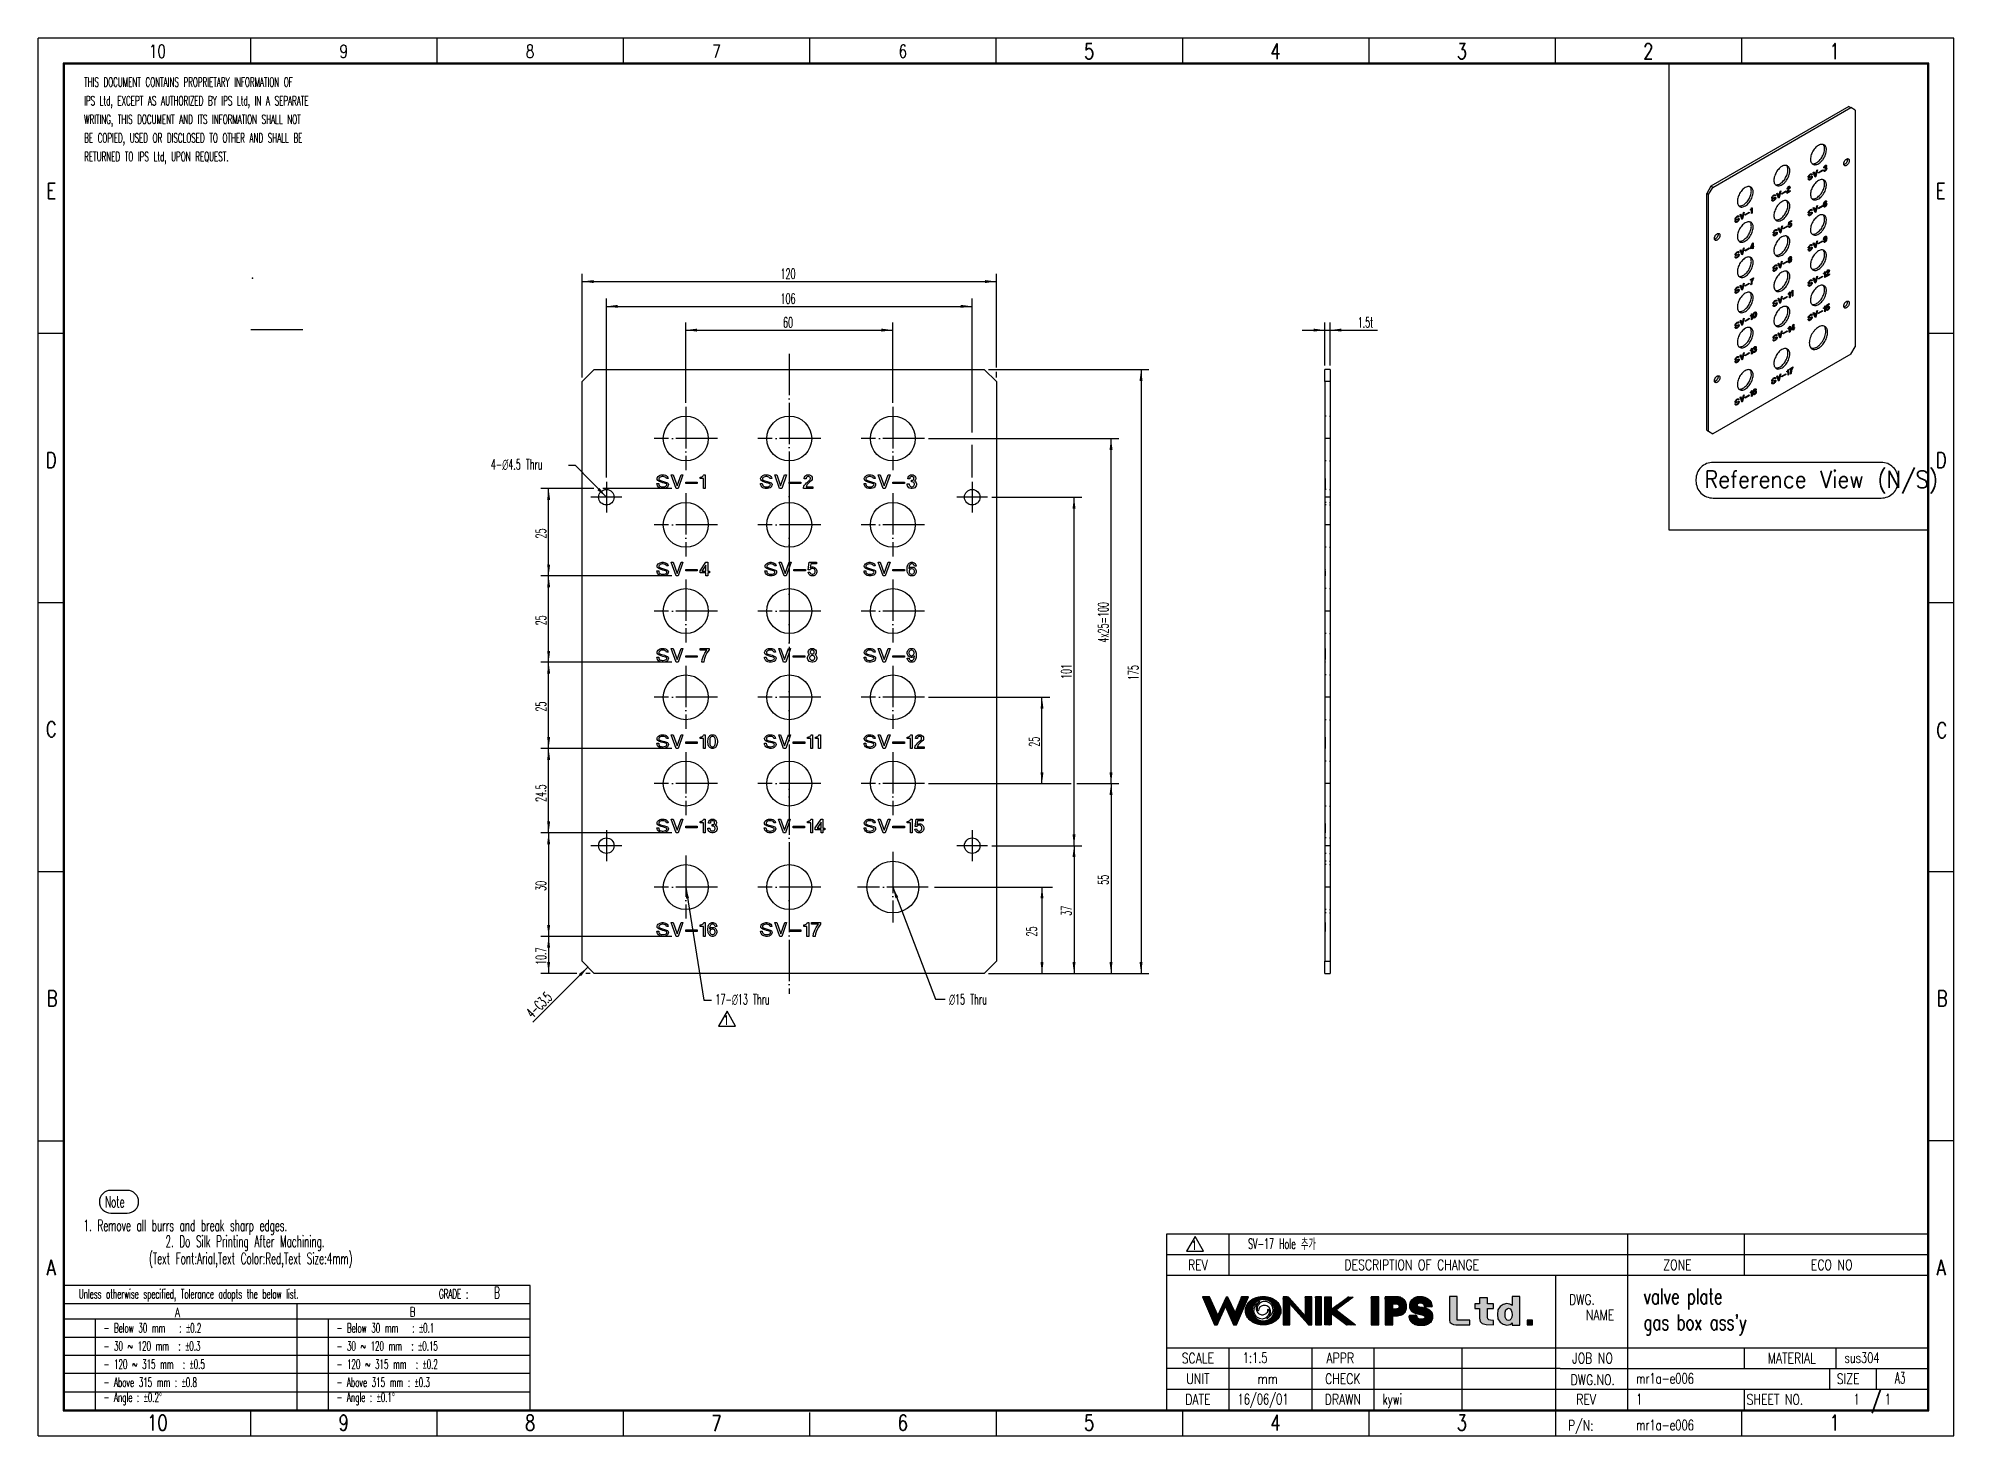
# Model space of a CAD drawing. Header units: millimetres. Extents: x -185 to 185, y -135 to 135.
import ezdxf

# ---------------------------------------------------------------- set-up
doc = ezdxf.new("R2010")
doc.units = ezdxf.units.MM
doc.linetypes.add('DOT_CENTER', pattern=[14, 12, -1, 0, -1])
doc.linetypes.add('DOTTED', pattern=[1, 0, -1])
doc.layers.add('1', color=7, linetype='Continuous')
doc.layers.add('Layer_1', color=7, linetype='Continuous')
doc.styles.add('CONVERTER_11', font='txt.shx', dxfattribs={"width": 0.7})
doc.styles.add('CONVERTER_12', font='txt.shx', dxfattribs={"width": 0.56})
doc.styles.add('CONVERTER_13', font='txt.shx', dxfattribs={"width": 0.9})
doc.styles.add('CONVERTER_14', font='simplex.shx', dxfattribs={"width": 0.77})
doc.styles.add('CONVERTER_15', font='simplex.shx', dxfattribs={"width": 0.7})
doc.dimstyles.new('ME10_DIM_10', dxfattribs={"dimtxt": 2.999999, "dimasz": 3.299998, "dimexe": 2.999999, "dimexo": 1.799999, "dimgap": 1.499999, "dimtad": 1, "dimdsep": 46, "dimtxsty": 'CONVERTER_12', "dimsah": 1, "dimcen": 0.09, "dimclrd": 5, "dimclre": 5, "dimclrt": 4, "dimadec": 0, "dimazin": 0, "dimtfac": 1, "dimtdec": 4, "dimtix": 1, "dimtmove": 0, "dimatfit": 3, "dimfxl": 0, "dimtolj": 1, "dimtzin": 0, "dimarcsym": 0})
doc.dimstyles.new('ME10_DIM_11', dxfattribs={"dimtxt": 2.999999, "dimasz": 3.299998, "dimexe": 2.249999, "dimexo": 1.199999, "dimgap": 0.75, "dimtad": 1, "dimdec": 0, "dimdsep": 46, "dimtxsty": 'CONVERTER_12', "dimsah": 1, "dimcen": 0.09, "dimclrd": 5, "dimclre": 5, "dimclrt": 4, "dimadec": 0, "dimazin": 0, "dimtfac": 1, "dimtdec": 4, "dimtix": 1, "dimtmove": 0, "dimatfit": 3, "dimfxl": 0, "dimtolj": 1, "dimtzin": 0, "dimarcsym": 0})
doc.dimstyles.new('ME10_DIM_12', dxfattribs={"dimtxt": 2.999999, "dimasz": 3.299998, "dimexe": 2.249999, "dimexo": 1.199999, "dimgap": 0.75, "dimtad": 1, "dimdec": 1, "dimdsep": 46, "dimtxsty": 'CONVERTER_12', "dimsah": 1, "dimcen": 0.09, "dimclrd": 5, "dimclre": 5, "dimclrt": 4, "dimadec": 0, "dimazin": 0, "dimtfac": 1, "dimtdec": 4, "dimtix": 1, "dimtmove": 0, "dimatfit": 3, "dimfxl": 0, "dimtolj": 1, "dimtzin": 0, "dimarcsym": 0})
doc.dimstyles.new('ME10_DIM_13', dxfattribs={"dimtxt": 2.999999, "dimasz": 3.299998, "dimexe": 2.249999, "dimexo": 1.199999, "dimgap": 0.75, "dimtad": 1, "dimdec": 1, "dimdsep": 46, "dimtxsty": 'CONVERTER_12', "dimsah": 1, "dimcen": 0.09, "dimclrd": 5, "dimclre": 5, "dimclrt": 4, "dimadec": 0, "dimazin": 0, "dimtfac": 1, "dimtdec": 4, "dimtix": 1, "dimtmove": 0, "dimatfit": 3, "dimfxl": 0, "dimtolj": 1, "dimtzin": 0, "dimarcsym": 0})
doc.dimstyles.new('ME10_DIM_14', dxfattribs={"dimtxt": 2.999999, "dimasz": 3.299998, "dimexe": 2.249999, "dimexo": 1.199999, "dimgap": 0.75, "dimtad": 1, "dimdec": 1, "dimdsep": 46, "dimtxsty": 'CONVERTER_12', "dimsah": 1, "dimcen": 0.09, "dimclrd": 5, "dimclre": 5, "dimclrt": 4, "dimadec": 0, "dimazin": 0, "dimtfac": 1, "dimtdec": 4, "dimtix": 1, "dimtmove": 0, "dimatfit": 3, "dimfxl": 0, "dimtolj": 1, "dimtzin": 0, "dimarcsym": 0})
doc.dimstyles.new('ME10_DIM_15', dxfattribs={"dimtxt": 2.999999, "dimasz": 3.299998, "dimexe": 2.249999, "dimexo": 1.199999, "dimgap": 0.75, "dimtad": 1, "dimdsep": 46, "dimtxsty": 'CONVERTER_12', "dimsah": 1, "dimcen": 0.09, "dimclrd": 5, "dimclre": 5, "dimclrt": 4, "dimadec": 0, "dimazin": 0, "dimtfac": 1, "dimtdec": 4, "dimtix": 1, "dimtmove": 0, "dimatfit": 3, "dimfxl": 0, "dimtolj": 1, "dimtzin": 0, "dimarcsym": 0})
doc.dimstyles.new('ME10_DIM_16', dxfattribs={"dimtxt": 2.999999, "dimasz": 3.299998, "dimexe": 2.249999, "dimexo": 1.199999, "dimgap": 0.75, "dimtad": 1, "dimdec": 1, "dimdsep": 46, "dimtxsty": 'CONVERTER_12', "dimsah": 1, "dimcen": 0.09, "dimclrd": 5, "dimclre": 5, "dimclrt": 4, "dimadec": 0, "dimazin": 0, "dimtfac": 1, "dimtdec": 4, "dimtix": 1, "dimtmove": 0, "dimatfit": 3, "dimfxl": 0, "dimtolj": 1, "dimtzin": 0, "dimarcsym": 0})
doc.dimstyles.new('ME10_DIM_17', dxfattribs={"dimtxt": 2.999999, "dimasz": 3.299998, "dimexe": 2.249999, "dimexo": 1.199999, "dimgap": 0.75, "dimtad": 1, "dimdsep": 46, "dimtxsty": 'CONVERTER_12', "dimsah": 1, "dimcen": 0.09, "dimclrd": 5, "dimclre": 5, "dimclrt": 4, "dimadec": 0, "dimazin": 0, "dimtfac": 1, "dimtdec": 4, "dimtix": 1, "dimtmove": 0, "dimatfit": 3, "dimfxl": 0, "dimtolj": 1, "dimtzin": 0, "dimarcsym": 0})
doc.dimstyles.new('ME10_DIM_18', dxfattribs={"dimtxt": 2.999999, "dimasz": 3.299998, "dimexe": 2.249999, "dimexo": 1.199999, "dimgap": 0.75, "dimtad": 1, "dimdsep": 46, "dimtxsty": 'CONVERTER_12', "dimsah": 1, "dimcen": 0.09, "dimclrd": 5, "dimclre": 5, "dimclrt": 4, "dimadec": 0, "dimazin": 0, "dimtfac": 1, "dimtdec": 4, "dimtix": 1, "dimtmove": 0, "dimatfit": 3, "dimfxl": 0, "dimtolj": 1, "dimtzin": 0, "dimarcsym": 0})
doc.dimstyles.new('ME10_DIM_19', dxfattribs={"dimtxt": 2.999999, "dimasz": 3.299998, "dimexe": 2.249999, "dimexo": 1.199999, "dimgap": 0.75, "dimtad": 1, "dimdsep": 46, "dimtxsty": 'CONVERTER_12', "dimsah": 1, "dimcen": 0.09, "dimclrd": 5, "dimclre": 5, "dimclrt": 4, "dimadec": 0, "dimazin": 0, "dimtfac": 1, "dimtdec": 4, "dimtix": 1, "dimtmove": 0, "dimatfit": 3, "dimfxl": 0, "dimtolj": 1, "dimtzin": 0, "dimarcsym": 0})
doc.dimstyles.new('ME10_DIM_20', dxfattribs={"dimtxt": 2.999999, "dimasz": 3.299998, "dimexe": 2.249999, "dimexo": 1.199999, "dimgap": 0.75, "dimtad": 1, "dimdsep": 46, "dimtxsty": 'CONVERTER_12', "dimsah": 1, "dimcen": 0.09, "dimclrd": 5, "dimclre": 5, "dimclrt": 4, "dimadec": 0, "dimazin": 0, "dimtfac": 1, "dimtdec": 4, "dimtix": 1, "dimtmove": 0, "dimatfit": 3, "dimfxl": 0, "dimtolj": 1, "dimtzin": 0, "dimarcsym": 0})
doc.dimstyles.new('ME10_DIM_21', dxfattribs={"dimtxt": 2.999999, "dimasz": 3.299998, "dimexe": 2.249999, "dimexo": 1.199999, "dimgap": 0.75, "dimtad": 1, "dimdsep": 46, "dimtxsty": 'CONVERTER_12', "dimsah": 1, "dimcen": 0.09, "dimclrd": 5, "dimclre": 5, "dimclrt": 4, "dimadec": 0, "dimazin": 0, "dimtfac": 1, "dimtdec": 4, "dimtix": 1, "dimtmove": 0, "dimatfit": 3, "dimfxl": 0, "dimtolj": 1, "dimtzin": 0, "dimarcsym": 0})
doc.dimstyles.new('ME10_DIM_22', dxfattribs={"dimtxt": 2.999999, "dimasz": 3.299998, "dimexe": 2.249999, "dimexo": 1.199999, "dimgap": 0.75, "dimtad": 1, "dimdsep": 46, "dimtxsty": 'CONVERTER_12', "dimsah": 1, "dimcen": 0.09, "dimclrd": 5, "dimclre": 5, "dimclrt": 4, "dimadec": 0, "dimazin": 0, "dimtfac": 1, "dimtdec": 4, "dimtix": 1, "dimtmove": 0, "dimatfit": 3, "dimfxl": 0, "dimtolj": 1, "dimtzin": 0, "dimarcsym": 0})
doc.dimstyles.new('ME10_DIM_23', dxfattribs={"dimtxt": 2.999999, "dimasz": 3.299998, "dimexe": 2.249999, "dimexo": 1.199999, "dimgap": 0.75, "dimtad": 1, "dimdsep": 46, "dimtxsty": 'CONVERTER_12', "dimsah": 1, "dimcen": 0.09, "dimclrd": 5, "dimclre": 5, "dimclrt": 4, "dimadec": 0, "dimazin": 0, "dimtfac": 1, "dimtdec": 4, "dimtix": 1, "dimtmove": 0, "dimatfit": 3, "dimfxl": 0, "dimtolj": 1, "dimtzin": 0, "dimarcsym": 0})
doc.dimstyles.new('ME10_DIM_24', dxfattribs={"dimtxt": 2.999999, "dimasz": 3.299998, "dimexe": 2.249999, "dimexo": 1.199999, "dimgap": 0.75, "dimtad": 1, "dimdsep": 46, "dimtxsty": 'CONVERTER_12', "dimsah": 1, "dimcen": 0.09, "dimclrd": 5, "dimclre": 5, "dimclrt": 4, "dimadec": 0, "dimazin": 0, "dimtfac": 1, "dimtdec": 4, "dimtix": 1, "dimtmove": 0, "dimatfit": 3, "dimfxl": 0, "dimtolj": 1, "dimtzin": 0, "dimarcsym": 0})
doc.dimstyles.new('ME10_DIM_25', dxfattribs={"dimtxt": 2.999999, "dimasz": 3.299998, "dimexe": 2.249999, "dimexo": 1.199999, "dimgap": 0.75, "dimtad": 1, "dimdsep": 46, "dimtxsty": 'CONVERTER_12', "dimsah": 1, "dimcen": 0.09, "dimclrd": 5, "dimclre": 5, "dimclrt": 4, "dimadec": 0, "dimazin": 0, "dimtfac": 1, "dimtdec": 4, "dimtix": 1, "dimtmove": 0, "dimatfit": 3, "dimfxl": 0, "dimtolj": 1, "dimtzin": 0, "dimarcsym": 0})
doc.dimstyles.new('ME10_DIM_26', dxfattribs={"dimtxt": 2.999999, "dimasz": 3.299998, "dimexe": 2.249999, "dimexo": 1.199999, "dimgap": 0.75, "dimtad": 1, "dimdsep": 46, "dimtxsty": 'CONVERTER_12', "dimsah": 1, "dimcen": 0.09, "dimclrd": 5, "dimclre": 5, "dimclrt": 4, "dimadec": 0, "dimazin": 0, "dimtfac": 1, "dimtdec": 4, "dimtix": 1, "dimtmove": 0, "dimatfit": 3, "dimfxl": 0, "dimtolj": 1, "dimtzin": 0, "dimarcsym": 0})
doc.dimstyles.get("Standard").update_dxf_attribs({"dimtxt": 0.18, "dimasz": 0.18, "dimexe": 0.18, "dimexo": 0.0625, "dimgap": 0.09, "dimtad": 0, "dimtih": 1, "dimtoh": 1, "dimdec": 4, "dimzin": 0, "dimdsep": 46, "dimtxsty": 'Standard', "dimcen": 0.09, "dimadec": 0, "dimazin": 0, "dimtfac": 1, "dimtdec": 4, "dimtofl": 0, "dimtmove": 0, "dimatfit": 3, "dimfxl": 0, "dimtolj": 1, "dimtzin": 0, "dimarcsym": 0})
pattern_1 = [(45, (0, 0), (-0.035355339, 0.035355339), [])]

# ---------------------------------------------------------------- blocks, each defined once
blk = doc.blocks.new('_tb_frame_A3__1', base_point=(-53.58, -55.84))
at = {"layer": '1', "color": 4, "linetype": 'Continuous'}
for p, q in [((-51.94, -52.99), (-53.58, -55.84)), ((-50.29, -55.84), (-51.94, -52.99)), ((-53.58, -55.84), (-50.29, -55.84))]:
    blk.add_line(p, q, dxfattribs=at)
at = {"layer": '1', "color": 4, "insert": (-52.11, -54.72), "char_height": 1.8, "attachment_point": 5, "line_spacing_factor": 0.90036, "style": 'CONVERTER_11'}
blk.add_mtext('1', dxfattribs=at)
blk = doc.blocks.new('valve_plate_R1__2', base_point=(-119.89, -68.5))
at = {"color": 7, "linetype": 'Continuous'}
for p, q in [((-119.89, 103), (-116.39, 106.5)), ((-116.39, 106.5), (-3.39, 106.5)), ((0.11, 103), (-3.39, 106.5)), ((-119.89, -65), (-119.89, 103)), ((0.11, 103), (0.11, -65)), ((-119.89, -65), (-116.39, -68.5)), ((-3.39, -68.5), (0.11, -65)), ((-3.39, -68.5), (-116.39, -68.5))]:
    blk.add_line(p, q, dxfattribs=at)
at = {"color": 3, "linetype": 'Continuous'}
for p, q in [((-98.19, 73.15), (-98.24, 73.5)), ((-98.24, 73.5), (-97.74, 73.5)), ((-98.19, 74.95), (-98.14, 75.1)), ((-98.19, 74.85), (-98.19, 74.95)), ((-98.14, 74.6), (-98.19, 74.85)), ((-98.04, 72.8), (-98.19, 73.15)), ((-98.14, 75.1), (-98.04, 75.25)), ((-97.99, 74.35), (-98.14, 74.6)), ((-98.04, 75.25), (-97.84, 75.5)), ((-97.79, 72.45), (-98.04, 72.8)), ((-97.54, 74.05), (-97.99, 74.35)), ((-97.84, 75.5), (-97.54, 75.75)), ((-97.54, 72.25), (-97.79, 72.45)), ((-97.74, 73.5), (-97.69, 73.15)), ((-97.64, 75.05), (-97.69, 74.85)), ((-97.69, 74.85), (-97.69, 74.75)), ((-97.69, 74.75), (-97.59, 74.55)), ((-97.69, 73.15), (-97.59, 72.9)), ((-97.44, 75.25), (-97.64, 75.05)), ((-97.59, 74.55), (-97.24, 74.35)), ((-97.59, 72.9), (-97.39, 72.7)), ((-97.54, 75.75), (-97.34, 75.85)), ((-97.04, 73.85), (-97.54, 74.05)), ((-97.29, 72.15), (-97.54, 72.25)), ((-97.29, 75.35), (-97.44, 75.25)), ((-97.39, 72.7), (-97.19, 72.6)), ((-97.34, 75.85), (-97.04, 75.95)), ((-96.99, 75.45), (-97.29, 75.35)), ((-97.24, 74.35), (-96.04, 74)), ((-97.19, 72.6), (-96.99, 72.55)), ((-97.04, 75.95), (-96.74, 76)), ((-96.49, 73.7), (-97.04, 73.85)), ((-96.69, 75.5), (-96.99, 75.45)), ((-96.99, 72.55), (-96.69, 72.5)), ((-96.74, 76), (-96.44, 76)), ((-96.44, 75.5), (-96.69, 75.5)), ((-96.69, 72.5), (-96.44, 72.5)), ((-95.74, 73.5), (-96.49, 73.7)), ((-96.44, 76), (-96.14, 75.95)), ((-96.14, 75.45), (-96.44, 75.5)), ((-96.44, 72.5), (-96.04, 72.55)), ((-96.14, 75.95), (-95.79, 75.85)), ((-95.84, 75.35), (-96.14, 75.45)), ((-96.04, 74), (-95.44, 73.8)), ((-96.04, 72.55), (-95.74, 72.65)), ((-95.59, 75.15), (-95.84, 75.35)), ((-95.79, 75.85), (-95.54, 75.75)), ((-95.44, 72.25), (-95.79, 72.1)), ((-95.49, 73.4), (-95.74, 73.5)), ((-95.74, 72.65), (-95.54, 72.75)), ((-95.49, 74.9), (-95.59, 75.15)), ((-95.54, 75.75), (-95.24, 75.5)), ((-95.54, 72.75), (-95.39, 72.95)), ((-94.99, 74.9), (-95.49, 74.9)), ((-95.39, 73.3), (-95.49, 73.4)), ((-95.44, 73.8), (-95.19, 73.7)), ((-95.19, 72.45), (-95.44, 72.25)), ((-95.34, 73.1), (-95.39, 73.3)), ((-95.39, 72.95), (-95.34, 73.1)), ((-95.24, 75.5), (-95.09, 75.25)), ((-95.19, 73.7), (-95.04, 73.6)), ((-95.04, 72.65), (-95.19, 72.45)), ((-95.09, 75.25), (-94.99, 74.9)), ((-95.04, 73.6), (-94.94, 73.45)), ((-94.94, 72.9), (-95.04, 72.65)), ((-94.94, 73.45), (-94.89, 73.2)), ((-94.89, 73.2), (-94.94, 72.9)), ((-92.69, 72), (-94.09, 76)), ((-94.09, 76), (-93.54, 76)), ((-93.54, 76), (-92.39, 72.75)), ((-92.39, 72.75), (-91.24, 76)), ((-90.69, 76), (-92.09, 72)), ((-91.24, 76), (-90.69, 76)), ((-89.89, 73.45), (-89.89, 73.9)), ((-89.89, 73.9), (-86.54, 73.9)), ((-86.54, 73.45), (-89.89, 73.45)), ((-86.54, 73.9), (-86.54, 73.45)), ((-85.74, 75.3), (-85.64, 75.3)), ((-85.74, 74.9), (-85.74, 75.3)), ((-84.79, 74.9), (-85.74, 74.9)), ((-85.64, 75.3), (-85.39, 75.35)), ((-85.39, 75.35), (-85.24, 75.4)), ((-85.24, 75.4), (-85.04, 75.5)), ((-85.04, 75.5), (-84.89, 75.65)), ((-84.89, 75.65), (-84.74, 75.85)), ((-84.79, 72), (-84.79, 74.9)), ((-84.74, 75.85), (-84.69, 76)), ((-84.69, 76), (-84.29, 76)), ((-84.29, 76), (-84.29, 72)), ((-68.19, 73.15), (-68.24, 73.5)), ((-68.24, 73.5), (-67.74, 73.5)), ((-68.19, 74.95), (-68.14, 75.1)), ((-68.19, 74.85), (-68.19, 74.95)), ((-68.14, 74.6), (-68.19, 74.85)), ((-68.04, 72.8), (-68.19, 73.15)), ((-68.14, 75.1), (-68.04, 75.25)), ((-67.99, 74.35), (-68.14, 74.6)), ((-68.04, 75.25), (-67.84, 75.5)), ((-67.79, 72.45), (-68.04, 72.8)), ((-67.54, 74.05), (-67.99, 74.35)), ((-67.84, 75.5), (-67.54, 75.75)), ((-67.54, 72.25), (-67.79, 72.45)), ((-67.74, 73.5), (-67.69, 73.15)), ((-67.64, 75.05), (-67.69, 74.85)), ((-67.69, 74.85), (-67.69, 74.75)), ((-67.69, 74.75), (-67.59, 74.55)), ((-67.69, 73.15), (-67.59, 72.9)), ((-67.44, 75.25), (-67.64, 75.05)), ((-67.59, 74.55), (-67.24, 74.35)), ((-67.59, 72.9), (-67.39, 72.7)), ((-67.54, 75.75), (-67.34, 75.85)), ((-67.04, 73.85), (-67.54, 74.05)), ((-67.29, 72.15), (-67.54, 72.25)), ((-67.29, 75.35), (-67.44, 75.25)), ((-67.39, 72.7), (-67.19, 72.6)), ((-67.34, 75.85), (-67.04, 75.95)), ((-66.99, 75.45), (-67.29, 75.35)), ((-67.24, 74.35), (-66.04, 74)), ((-67.19, 72.6), (-66.99, 72.55)), ((-67.04, 75.95), (-66.74, 76)), ((-66.49, 73.7), (-67.04, 73.85)), ((-66.69, 75.5), (-66.99, 75.45)), ((-66.99, 72.55), (-66.69, 72.5)), ((-66.74, 76), (-66.44, 76)), ((-66.44, 75.5), (-66.69, 75.5)), ((-66.69, 72.5), (-66.44, 72.5)), ((-65.74, 73.5), (-66.49, 73.7)), ((-66.44, 76), (-66.14, 75.95)), ((-66.14, 75.45), (-66.44, 75.5)), ((-66.44, 72.5), (-66.04, 72.55)), ((-66.14, 75.95), (-65.79, 75.85)), ((-65.84, 75.35), (-66.14, 75.45)), ((-66.04, 74), (-65.44, 73.8)), ((-66.04, 72.55), (-65.74, 72.65)), ((-65.59, 75.15), (-65.84, 75.35)), ((-65.79, 75.85), (-65.54, 75.75)), ((-65.44, 72.25), (-65.79, 72.1)), ((-65.49, 73.4), (-65.74, 73.5)), ((-65.74, 72.65), (-65.54, 72.75)), ((-65.49, 74.9), (-65.59, 75.15)), ((-65.54, 75.75), (-65.24, 75.5)), ((-65.54, 72.75), (-65.39, 72.95)), ((-64.99, 74.9), (-65.49, 74.9)), ((-65.39, 73.3), (-65.49, 73.4)), ((-65.44, 73.8), (-65.19, 73.7)), ((-65.19, 72.45), (-65.44, 72.25)), ((-65.34, 73.1), (-65.39, 73.3)), ((-65.39, 72.95), (-65.34, 73.1)), ((-65.24, 75.5), (-65.09, 75.25)), ((-65.19, 73.7), (-65.04, 73.6)), ((-65.04, 72.65), (-65.19, 72.45)), ((-65.09, 75.25), (-64.99, 74.9)), ((-65.04, 73.6), (-64.94, 73.45)), ((-64.94, 72.9), (-65.04, 72.65)), ((-64.94, 73.45), (-64.89, 73.2)), ((-64.89, 73.2), (-64.94, 72.9)), ((-62.69, 72), (-64.09, 76)), ((-64.09, 76), (-63.54, 76)), ((-63.54, 76), (-62.39, 72.75)), ((-62.39, 72.75), (-61.24, 76)), ((-60.69, 76), (-62.09, 72)), ((-61.24, 76), (-60.69, 76)), ((-59.89, 73.45), (-59.89, 73.9)), ((-59.89, 73.9), (-56.54, 73.9)), ((-56.54, 73.45), (-59.89, 73.45)), ((-56.54, 73.9), (-56.54, 73.45)), ((-55.74, 72.3), (-55.64, 72.65)), ((-55.74, 72), (-55.74, 72.3)), ((-55.64, 72.65), (-55.44, 73)), ((-55.54, 75.05), (-55.49, 75.3)), ((-55.54, 74.85), (-55.54, 75.05)), ((-54.99, 74.85), (-55.54, 74.85)), ((-55.49, 75.3), (-55.29, 75.6)), ((-55.44, 73), (-55.19, 73.3)), ((-55.29, 75.6), (-55.09, 75.8)), ((-55.19, 73.3), (-54.89, 73.65)), ((-55.09, 75.8), (-54.79, 75.95)), ((-54.94, 72.8), (-55.04, 72.5)), ((-55.04, 72.5), (-53.09, 72.5)), ((-54.94, 75.2), (-54.99, 75.05)), ((-54.99, 75.05), (-54.99, 74.85)), ((-54.84, 75.35), (-54.94, 75.2)), ((-54.69, 73.15), (-54.94, 72.8)), ((-54.89, 73.65), (-54.59, 73.9)), ((-54.69, 75.45), (-54.84, 75.35)), ((-54.79, 75.95), (-54.54, 76)), ((-54.49, 75.5), (-54.69, 75.45)), ((-54.34, 73.55), (-54.69, 73.15)), ((-54.59, 73.9), (-53.94, 74.55)), ((-54.54, 76), (-54.24, 76)), ((-54.29, 75.5), (-54.49, 75.5)), ((-53.99, 73.85), (-54.34, 73.55)), ((-54.09, 75.45), (-54.29, 75.5)), ((-54.24, 76), (-53.99, 75.95)), ((-53.94, 75.35), (-54.09, 75.45)), ((-53.99, 75.95), (-53.69, 75.8)), ((-53.59, 74.2), (-53.99, 73.85)), ((-53.84, 75.2), (-53.94, 75.35)), ((-53.94, 74.55), (-53.84, 74.7)), ((-53.79, 75.05), (-53.84, 75.2)), ((-53.84, 74.7), (-53.79, 74.85)), ((-53.79, 74.85), (-53.79, 75.05)), ((-53.69, 75.8), (-53.49, 75.6)), ((-53.49, 74.3), (-53.59, 74.2)), ((-53.49, 75.6), (-53.29, 75.3)), ((-53.29, 74.6), (-53.49, 74.3)), ((-53.29, 75.3), (-53.24, 75.05)), ((-53.24, 74.85), (-53.29, 74.6)), ((-53.24, 75.05), (-53.24, 74.85)), ((-53.09, 72.5), (-53.09, 72)), ((-38.24, 73.5), (-37.74, 73.5)), ((-38.19, 73.15), (-38.24, 73.5)), ((-38.19, 74.95), (-38.14, 75.1)), ((-38.19, 74.85), (-38.19, 74.95)), ((-38.14, 74.6), (-38.19, 74.85)), ((-38.04, 72.8), (-38.19, 73.15)), ((-38.14, 75.1), (-38.04, 75.25)), ((-37.99, 74.35), (-38.14, 74.6)), ((-38.04, 75.25), (-37.84, 75.5)), ((-37.79, 72.45), (-38.04, 72.8)), ((-37.54, 74.05), (-37.99, 74.35)), ((-37.84, 75.5), (-37.54, 75.75)), ((-37.54, 72.25), (-37.79, 72.45)), ((-37.74, 73.5), (-37.69, 73.15)), ((-37.64, 75.05), (-37.69, 74.85)), ((-37.69, 74.85), (-37.69, 74.75)), ((-37.69, 74.75), (-37.59, 74.55)), ((-37.69, 73.15), (-37.59, 72.9)), ((-37.44, 75.25), (-37.64, 75.05)), ((-37.59, 74.55), (-37.24, 74.35)), ((-37.59, 72.9), (-37.39, 72.7)), ((-37.54, 75.75), (-37.34, 75.85)), ((-37.04, 73.85), (-37.54, 74.05)), ((-37.29, 72.15), (-37.54, 72.25)), ((-37.29, 75.35), (-37.44, 75.25)), ((-37.39, 72.7), (-37.19, 72.6)), ((-37.34, 75.85), (-37.04, 75.95)), ((-36.99, 75.45), (-37.29, 75.35)), ((-37.24, 74.35), (-36.04, 74)), ((-37.19, 72.6), (-36.99, 72.55)), ((-37.04, 75.95), (-36.74, 76)), ((-36.49, 73.7), (-37.04, 73.85)), ((-36.69, 75.5), (-36.99, 75.45)), ((-36.99, 72.55), (-36.69, 72.5)), ((-36.74, 76), (-36.44, 76)), ((-36.44, 75.5), (-36.69, 75.5)), ((-36.69, 72.5), (-36.44, 72.5)), ((-35.74, 73.5), (-36.49, 73.7)), ((-36.44, 76), (-36.14, 75.95)), ((-36.14, 75.45), (-36.44, 75.5)), ((-36.44, 72.5), (-36.04, 72.55)), ((-36.14, 75.95), (-35.79, 75.85)), ((-35.84, 75.35), (-36.14, 75.45)), ((-36.04, 74), (-35.44, 73.8)), ((-36.04, 72.55), (-35.74, 72.65)), ((-35.59, 75.15), (-35.84, 75.35)), ((-35.79, 75.85), (-35.54, 75.75)), ((-35.44, 72.25), (-35.79, 72.1)), ((-35.49, 73.4), (-35.74, 73.5)), ((-35.74, 72.65), (-35.54, 72.75)), ((-35.49, 74.9), (-35.59, 75.15)), ((-35.54, 75.75), (-35.24, 75.5)), ((-35.54, 72.75), (-35.39, 72.95)), ((-34.99, 74.9), (-35.49, 74.9)), ((-35.39, 73.3), (-35.49, 73.4)), ((-35.44, 73.8), (-35.19, 73.7)), ((-35.19, 72.45), (-35.44, 72.25)), ((-35.34, 73.1), (-35.39, 73.3)), ((-35.39, 72.95), (-35.34, 73.1)), ((-35.24, 75.5), (-35.09, 75.25)), ((-35.19, 73.7), (-35.04, 73.6)), ((-35.04, 72.65), (-35.19, 72.45)), ((-35.09, 75.25), (-34.99, 74.9)), ((-35.04, 73.6), (-34.94, 73.45)), ((-34.94, 72.9), (-35.04, 72.65)), ((-34.94, 73.45), (-34.89, 73.2)), ((-34.89, 73.2), (-34.94, 72.9)), ((-32.69, 72), (-34.09, 76)), ((-34.09, 76), (-33.54, 76)), ((-33.54, 76), (-32.39, 72.75)), ((-32.39, 72.75), (-31.24, 76)), ((-30.69, 76), (-32.09, 72)), ((-31.24, 76), (-30.69, 76)), ((-29.89, 73.45), (-29.89, 73.9)), ((-29.89, 73.9), (-26.54, 73.9)), ((-26.54, 73.45), (-29.89, 73.45)), ((-26.54, 73.9), (-26.54, 73.45)), ((-25.74, 73.35), (-25.14, 73.35)), ((-25.74, 73.1), (-25.74, 73.35)), ((-25.64, 72.75), (-25.74, 73.1)), ((-25.49, 72.5), (-25.64, 72.75)), ((-25.54, 75.05), (-25.49, 75.3)), ((-25.54, 74.85), (-25.54, 75.05)), ((-24.99, 74.85), (-25.54, 74.85)), ((-25.49, 75.3), (-25.29, 75.6)), ((-25.24, 72.25), (-25.49, 72.5)), ((-25.29, 75.6), (-25.09, 75.8)), ((-24.94, 72.1), (-25.24, 72.25)), ((-25.14, 73.35), (-25.14, 73.15)), ((-25.14, 73.15), (-25.09, 72.95)), ((-25.09, 75.8), (-24.79, 75.95)), ((-25.09, 72.95), (-24.94, 72.75)), ((-24.94, 75.2), (-24.99, 75.05)), ((-24.99, 75.05), (-24.99, 74.85)), ((-24.84, 75.35), (-24.94, 75.2)), ((-24.94, 72.75), (-24.74, 72.6)), ((-24.69, 75.45), (-24.84, 75.35)), ((-24.79, 75.95), (-24.54, 76)), ((-24.74, 72.6), (-24.49, 72.55)), ((-24.49, 75.5), (-24.69, 75.45)), ((-24.54, 76), (-24.24, 76)), ((-24.29, 75.5), (-24.49, 75.5)), ((-24.49, 74.4), (-24.29, 74.4)), ((-24.49, 73.95), (-24.49, 74.4)), ((-24.29, 73.95), (-24.49, 73.95)), ((-24.49, 72.55), (-24.29, 72.55)), ((-24.09, 75.45), (-24.29, 75.5)), ((-24.29, 74.4), (-24.09, 74.45)), ((-24.04, 73.9), (-24.29, 73.95)), ((-24.29, 72.55), (-24.04, 72.6)), ((-24.24, 76), (-23.99, 75.95)), ((-23.94, 75.35), (-24.09, 75.45)), ((-24.09, 74.45), (-23.94, 74.55)), ((-23.84, 73.75), (-24.04, 73.9)), ((-24.04, 72.6), (-23.84, 72.75)), ((-23.99, 75.95), (-23.69, 75.8)), ((-23.84, 75.2), (-23.94, 75.35)), ((-23.94, 74.55), (-23.84, 74.7)), ((-23.79, 75.05), (-23.84, 75.2)), ((-23.84, 74.7), (-23.79, 74.85)), ((-23.69, 73.55), (-23.84, 73.75)), ((-23.84, 72.75), (-23.69, 72.95)), ((-23.54, 72.25), (-23.84, 72.1)), ((-23.79, 74.85), (-23.79, 75.05)), ((-23.69, 75.8), (-23.49, 75.6)), ((-23.64, 73.35), (-23.69, 73.55)), ((-23.69, 72.95), (-23.64, 73.15)), ((-23.64, 73.15), (-23.64, 73.35)), ((-23.49, 74.3), (-23.59, 74.2)), ((-23.59, 74.2), (-23.34, 74)), ((-23.29, 72.5), (-23.54, 72.25)), ((-23.49, 75.6), (-23.29, 75.3)), ((-23.29, 74.6), (-23.49, 74.3)), ((-23.34, 74), (-23.14, 73.7)), ((-23.29, 75.3), (-23.24, 75.05)), ((-23.24, 74.85), (-23.29, 74.6)), ((-23.14, 72.75), (-23.29, 72.5)), ((-23.24, 75.05), (-23.24, 74.85)), ((-23.14, 73.7), (-23.04, 73.35)), ((-23.04, 73.1), (-23.14, 72.75)), ((-23.04, 73.35), (-23.04, 73.1)), ((-96.89, 72.05), (-97.29, 72.15)), ((-96.64, 72), (-96.89, 72.05)), ((-96.19, 72), (-96.64, 72)), ((-95.79, 72.1), (-96.19, 72)), ((-92.09, 72), (-92.69, 72)), ((-84.29, 72), (-84.79, 72)), ((-66.89, 72.05), (-67.29, 72.15)), ((-66.64, 72), (-66.89, 72.05)), ((-66.19, 72), (-66.64, 72)), ((-65.79, 72.1), (-66.19, 72)), ((-62.09, 72), (-62.69, 72)), ((-53.09, 72), (-55.74, 72)), ((-36.89, 72.05), (-37.29, 72.15)), ((-36.64, 72), (-36.89, 72.05)), ((-36.19, 72), (-36.64, 72)), ((-35.79, 72.1), (-36.19, 72)), ((-32.09, 72), (-32.69, 72)), ((-24.54, 72), (-24.94, 72.1)), ((-24.24, 72), (-24.54, 72)), ((-23.84, 72.1), (-24.24, 72)), ((-98.04, 49.92), (-97.84, 50.17)), ((-97.84, 50.17), (-97.54, 50.42)), ((-97.54, 50.42), (-97.34, 50.52)), ((-97.29, 50.02), (-97.44, 49.92)), ((-97.34, 50.52), (-97.04, 50.62)), ((-96.99, 50.12), (-97.29, 50.02)), ((-97.04, 50.62), (-96.74, 50.67)), ((-96.69, 50.17), (-96.99, 50.12)), ((-96.74, 50.67), (-96.44, 50.67)), ((-96.44, 50.17), (-96.69, 50.17)), ((-96.44, 50.67), (-96.14, 50.62)), ((-96.14, 50.12), (-96.44, 50.17)), ((-96.14, 50.62), (-95.79, 50.52)), ((-95.84, 50.02), (-96.14, 50.12)), ((-95.59, 49.82), (-95.84, 50.02)), ((-95.79, 50.52), (-95.54, 50.42)), ((-95.54, 50.42), (-95.24, 50.17)), ((-95.24, 50.17), (-95.09, 49.92)), ((-92.69, 46.67), (-94.09, 50.67)), ((-94.09, 50.67), (-93.54, 50.67)), ((-93.54, 50.67), (-92.39, 47.42)), ((-92.39, 47.42), (-91.24, 50.67)), ((-90.69, 50.67), (-92.09, 46.67)), ((-91.24, 50.67), (-90.69, 50.67)), ((-85.74, 48.12), (-84.04, 50.67)), ((-84.04, 50.67), (-83.49, 50.67)), ((-83.49, 50.67), (-83.49, 48.07)), ((-66.74, 49.92), (-66.54, 50.17)), ((-66.54, 50.17), (-66.24, 50.42)), ((-66.24, 50.42), (-66.04, 50.52)), ((-65.99, 50.02), (-66.14, 49.92)), ((-66.04, 50.52), (-65.74, 50.62)), ((-65.69, 50.12), (-65.99, 50.02)), ((-65.74, 50.62), (-65.44, 50.67)), ((-65.39, 50.17), (-65.69, 50.12)), ((-65.44, 50.67), (-65.14, 50.67)), ((-65.14, 50.17), (-65.39, 50.17)), ((-65.14, 50.67), (-64.84, 50.62)), ((-64.84, 50.12), (-65.14, 50.17)), ((-64.84, 50.62), (-64.49, 50.52)), ((-64.54, 50.02), (-64.84, 50.12)), ((-64.29, 49.82), (-64.54, 50.02)), ((-64.49, 50.52), (-64.24, 50.42)), ((-64.24, 50.42), (-63.94, 50.17)), ((-63.94, 50.17), (-63.79, 49.92)), ((-61.39, 46.67), (-62.79, 50.67)), ((-62.79, 50.67), (-62.24, 50.67)), ((-62.24, 50.67), (-61.09, 47.42)), ((-61.09, 47.42), (-59.94, 50.67)), ((-59.39, 50.67), (-60.79, 46.67)), ((-59.94, 50.67), (-59.39, 50.67)), ((-54.39, 48.47), (-54.09, 50.67)), ((-54.09, 50.67), (-52.04, 50.67)), ((-53.69, 50.17), (-53.84, 49.07)), ((-52.04, 50.17), (-53.69, 50.17)), ((-52.04, 50.67), (-52.04, 50.17)), ((-38.04, 49.92), (-37.84, 50.17)), ((-37.84, 50.17), (-37.54, 50.42)), ((-37.54, 50.42), (-37.34, 50.52)), ((-37.29, 50.02), (-37.44, 49.92)), ((-37.34, 50.52), (-37.04, 50.62)), ((-36.99, 50.12), (-37.29, 50.02)), ((-37.04, 50.62), (-36.74, 50.67)), ((-36.69, 50.17), (-36.99, 50.12)), ((-36.74, 50.67), (-36.44, 50.67)), ((-36.44, 50.17), (-36.69, 50.17)), ((-36.44, 50.67), (-36.14, 50.62)), ((-36.14, 50.12), (-36.44, 50.17)), ((-36.14, 50.62), (-35.79, 50.52)), ((-35.84, 50.02), (-36.14, 50.12)), ((-35.59, 49.82), (-35.84, 50.02)), ((-35.79, 50.52), (-35.54, 50.42)), ((-35.54, 50.42), (-35.24, 50.17)), ((-35.24, 50.17), (-35.09, 49.92)), ((-32.69, 46.67), (-34.09, 50.67)), ((-34.09, 50.67), (-33.54, 50.67)), ((-33.54, 50.67), (-32.39, 47.42)), ((-32.39, 47.42), (-31.24, 50.67)), ((-30.69, 50.67), (-32.09, 46.67)), ((-31.24, 50.67), (-30.69, 50.67)), ((-25.54, 49.87), (-25.44, 50.07)), ((-25.44, 50.07), (-25.29, 50.27)), ((-25.29, 50.27), (-25.14, 50.42)), ((-25.14, 50.42), (-24.99, 50.52)), ((-24.99, 50.52), (-24.74, 50.62)), ((-24.74, 50.07), (-24.94, 49.92)), ((-24.74, 50.62), (-24.54, 50.67)), ((-24.54, 50.17), (-24.74, 50.07)), ((-24.54, 50.67), (-24.19, 50.67)), ((-24.19, 50.17), (-24.54, 50.17)), ((-24.19, 50.67), (-23.99, 50.62)), ((-23.99, 50.07), (-24.19, 50.17)), ((-23.99, 50.62), (-23.74, 50.52)), ((-23.79, 49.92), (-23.99, 50.07)), ((-23.74, 50.52), (-23.59, 50.42)), ((-23.59, 50.42), (-23.44, 50.27)), ((-23.44, 50.27), (-23.29, 50.07)), ((-23.29, 50.07), (-23.19, 49.87)), ((-98.24, 48.17), (-97.74, 48.17)), ((-98.19, 47.82), (-98.24, 48.17)), ((-98.19, 49.62), (-98.14, 49.77)), ((-98.19, 49.52), (-98.19, 49.62)), ((-98.14, 49.27), (-98.19, 49.52)), ((-98.04, 47.47), (-98.19, 47.82)), ((-98.14, 49.77), (-98.04, 49.92)), ((-97.99, 49.02), (-98.14, 49.27)), ((-97.79, 47.12), (-98.04, 47.47)), ((-97.54, 48.72), (-97.99, 49.02)), ((-97.54, 46.92), (-97.79, 47.12)), ((-97.74, 48.17), (-97.69, 47.82)), ((-97.64, 49.72), (-97.69, 49.52)), ((-97.69, 49.52), (-97.69, 49.42)), ((-97.69, 49.42), (-97.59, 49.22)), ((-97.69, 47.82), (-97.59, 47.57)), ((-97.44, 49.92), (-97.64, 49.72)), ((-97.59, 49.22), (-97.24, 49.02)), ((-97.59, 47.57), (-97.39, 47.37)), ((-97.04, 48.52), (-97.54, 48.72)), ((-97.29, 46.82), (-97.54, 46.92)), ((-97.39, 47.37), (-97.19, 47.27)), ((-96.89, 46.72), (-97.29, 46.82)), ((-97.24, 49.02), (-96.04, 48.67)), ((-97.19, 47.27), (-96.99, 47.22)), ((-96.49, 48.37), (-97.04, 48.52)), ((-96.99, 47.22), (-96.69, 47.17)), ((-96.64, 46.67), (-96.89, 46.72)), ((-96.69, 47.17), (-96.44, 47.17)), ((-96.19, 46.67), (-96.64, 46.67)), ((-95.74, 48.17), (-96.49, 48.37)), ((-96.44, 47.17), (-96.04, 47.22)), ((-95.79, 46.77), (-96.19, 46.67)), ((-96.04, 48.67), (-95.44, 48.47)), ((-96.04, 47.22), (-95.74, 47.32)), ((-95.44, 46.92), (-95.79, 46.77)), ((-95.49, 48.07), (-95.74, 48.17)), ((-95.74, 47.32), (-95.54, 47.42)), ((-95.49, 49.57), (-95.59, 49.82)), ((-95.54, 47.42), (-95.39, 47.62)), ((-94.99, 49.57), (-95.49, 49.57)), ((-95.39, 47.97), (-95.49, 48.07)), ((-95.44, 48.47), (-95.19, 48.37)), ((-95.19, 47.12), (-95.44, 46.92)), ((-95.34, 47.77), (-95.39, 47.97)), ((-95.39, 47.62), (-95.34, 47.77)), ((-95.19, 48.37), (-95.04, 48.27)), ((-95.04, 47.32), (-95.19, 47.12)), ((-95.09, 49.92), (-94.99, 49.57)), ((-95.04, 48.27), (-94.94, 48.12)), ((-94.94, 47.57), (-95.04, 47.32)), ((-94.94, 48.12), (-94.89, 47.87)), ((-94.89, 47.87), (-94.94, 47.57)), ((-92.09, 46.67), (-92.69, 46.67)), ((-89.89, 48.12), (-89.89, 48.57)), ((-89.89, 48.57), (-86.54, 48.57)), ((-86.54, 48.12), (-89.89, 48.12)), ((-86.54, 48.57), (-86.54, 48.12)), ((-85.74, 47.57), (-85.74, 48.12)), ((-84.04, 47.57), (-85.74, 47.57)), ((-84.04, 49.77), (-85.19, 48.07)), ((-85.19, 48.07), (-84.04, 48.07)), ((-84.04, 48.07), (-84.04, 49.77)), ((-84.04, 46.67), (-84.04, 47.57)), ((-83.49, 46.67), (-84.04, 46.67)), ((-83.49, 48.07), (-82.99, 48.07)), ((-83.49, 47.57), (-83.49, 46.67)), ((-82.99, 47.57), (-83.49, 47.57)), ((-82.99, 48.07), (-82.99, 47.57)), ((-66.89, 47.82), (-66.94, 48.17)), ((-66.94, 48.17), (-66.44, 48.17)), ((-66.89, 49.62), (-66.84, 49.77)), ((-66.89, 49.52), (-66.89, 49.62)), ((-66.84, 49.27), (-66.89, 49.52)), ((-66.74, 47.47), (-66.89, 47.82)), ((-66.84, 49.77), (-66.74, 49.92)), ((-66.69, 49.02), (-66.84, 49.27)), ((-66.49, 47.12), (-66.74, 47.47)), ((-66.24, 48.72), (-66.69, 49.02)), ((-66.24, 46.92), (-66.49, 47.12)), ((-66.44, 48.17), (-66.39, 47.82)), ((-66.34, 49.72), (-66.39, 49.52)), ((-66.39, 49.52), (-66.39, 49.42)), ((-66.39, 49.42), (-66.29, 49.22)), ((-66.39, 47.82), (-66.29, 47.57)), ((-66.14, 49.92), (-66.34, 49.72)), ((-66.29, 49.22), (-65.94, 49.02)), ((-66.29, 47.57), (-66.09, 47.37)), ((-65.74, 48.52), (-66.24, 48.72)), ((-65.99, 46.82), (-66.24, 46.92)), ((-66.09, 47.37), (-65.89, 47.27)), ((-65.59, 46.72), (-65.99, 46.82)), ((-65.94, 49.02), (-64.74, 48.67)), ((-65.89, 47.27), (-65.69, 47.22)), ((-65.19, 48.37), (-65.74, 48.52)), ((-65.69, 47.22), (-65.39, 47.17)), ((-65.34, 46.67), (-65.59, 46.72)), ((-65.39, 47.17), (-65.14, 47.17)), ((-64.89, 46.67), (-65.34, 46.67)), ((-64.44, 48.17), (-65.19, 48.37)), ((-65.14, 47.17), (-64.74, 47.22)), ((-64.49, 46.77), (-64.89, 46.67)), ((-64.74, 48.67), (-64.14, 48.47)), ((-64.74, 47.22), (-64.44, 47.32)), ((-64.14, 46.92), (-64.49, 46.77)), ((-64.19, 48.07), (-64.44, 48.17)), ((-64.44, 47.32), (-64.24, 47.42)), ((-64.19, 49.57), (-64.29, 49.82)), ((-64.24, 47.42), (-64.09, 47.62)), ((-63.69, 49.57), (-64.19, 49.57)), ((-64.09, 47.97), (-64.19, 48.07)), ((-64.14, 48.47), (-63.89, 48.37)), ((-63.89, 47.12), (-64.14, 46.92)), ((-64.04, 47.77), (-64.09, 47.97)), ((-64.09, 47.62), (-64.04, 47.77)), ((-63.89, 48.37), (-63.74, 48.27)), ((-63.74, 47.32), (-63.89, 47.12)), ((-63.79, 49.92), (-63.69, 49.57)), ((-63.74, 48.27), (-63.64, 48.12)), ((-63.64, 47.57), (-63.74, 47.32)), ((-63.64, 48.12), (-63.59, 47.87)), ((-63.59, 47.87), (-63.64, 47.57)), ((-60.79, 46.67), (-61.39, 46.67)), ((-58.59, 48.12), (-58.59, 48.57)), ((-58.59, 48.57), (-55.24, 48.57)), ((-55.24, 48.12), (-58.59, 48.12)), ((-55.24, 48.57), (-55.24, 48.12)), ((-54.44, 47.77), (-53.94, 47.82)), ((-54.34, 47.47), (-54.44, 47.77)), ((-53.89, 48.47), (-54.39, 48.47)), ((-54.24, 47.27), (-54.34, 47.47)), ((-54.09, 47.07), (-54.24, 47.27)), ((-53.94, 46.92), (-54.09, 47.07)), ((-53.94, 47.82), (-53.84, 47.57)), ((-53.79, 46.82), (-53.94, 46.92)), ((-53.79, 48.62), (-53.89, 48.47)), ((-53.84, 49.07), (-53.59, 49.22)), ((-53.84, 47.57), (-53.74, 47.42)), ((-53.59, 48.77), (-53.79, 48.62)), ((-53.54, 46.72), (-53.79, 46.82)), ((-53.74, 47.42), (-53.54, 47.27)), ((-53.59, 49.22), (-53.29, 49.32)), ((-53.29, 48.87), (-53.59, 48.77)), ((-53.54, 47.27), (-53.29, 47.17)), ((-53.29, 46.67), (-53.54, 46.72)), ((-53.29, 49.32), (-53.04, 49.32)), ((-53.04, 48.87), (-53.29, 48.87)), ((-53.29, 47.17), (-53.04, 47.17)), ((-53.04, 46.67), (-53.29, 46.67)), ((-53.04, 49.32), (-52.79, 49.27)), ((-52.79, 48.77), (-53.04, 48.87)), ((-53.04, 47.17), (-52.79, 47.27)), ((-52.79, 46.72), (-53.04, 46.67)), ((-52.79, 49.27), (-52.54, 49.17)), ((-52.59, 48.62), (-52.79, 48.77)), ((-52.79, 47.27), (-52.59, 47.42)), ((-52.54, 46.82), (-52.79, 46.72)), ((-52.49, 48.47), (-52.59, 48.62)), ((-52.59, 47.42), (-52.49, 47.57)), ((-52.54, 49.17), (-52.24, 48.87)), ((-52.39, 46.92), (-52.54, 46.82)), ((-52.39, 48.22), (-52.49, 48.47)), ((-52.49, 47.57), (-52.39, 47.82)), ((-52.39, 47.82), (-52.39, 48.22)), ((-52.24, 47.07), (-52.39, 46.92)), ((-52.24, 48.87), (-52.09, 48.67)), ((-52.09, 47.27), (-52.24, 47.07)), ((-52.09, 48.67), (-51.99, 48.47)), ((-51.99, 47.47), (-52.09, 47.27)), ((-51.99, 48.47), (-51.89, 48.17)), ((-51.89, 47.77), (-51.99, 47.47)), ((-51.89, 48.17), (-51.89, 47.77)), ((-38.24, 48.17), (-37.74, 48.17)), ((-38.19, 47.82), (-38.24, 48.17)), ((-38.19, 49.62), (-38.14, 49.77)), ((-38.19, 49.52), (-38.19, 49.62)), ((-38.14, 49.27), (-38.19, 49.52)), ((-38.04, 47.47), (-38.19, 47.82)), ((-38.14, 49.77), (-38.04, 49.92)), ((-37.99, 49.02), (-38.14, 49.27)), ((-37.79, 47.12), (-38.04, 47.47)), ((-37.54, 48.72), (-37.99, 49.02)), ((-37.54, 46.92), (-37.79, 47.12)), ((-37.74, 48.17), (-37.69, 47.82)), ((-37.64, 49.72), (-37.69, 49.52)), ((-37.69, 49.52), (-37.69, 49.42)), ((-37.69, 49.42), (-37.59, 49.22)), ((-37.69, 47.82), (-37.59, 47.57)), ((-37.44, 49.92), (-37.64, 49.72)), ((-37.59, 49.22), (-37.24, 49.02)), ((-37.59, 47.57), (-37.39, 47.37)), ((-37.04, 48.52), (-37.54, 48.72)), ((-37.29, 46.82), (-37.54, 46.92)), ((-37.39, 47.37), (-37.19, 47.27)), ((-36.89, 46.72), (-37.29, 46.82)), ((-37.24, 49.02), (-36.04, 48.67)), ((-37.19, 47.27), (-36.99, 47.22)), ((-36.49, 48.37), (-37.04, 48.52)), ((-36.99, 47.22), (-36.69, 47.17)), ((-36.64, 46.67), (-36.89, 46.72)), ((-36.69, 47.17), (-36.44, 47.17)), ((-36.19, 46.67), (-36.64, 46.67)), ((-35.74, 48.17), (-36.49, 48.37)), ((-36.44, 47.17), (-36.04, 47.22)), ((-35.79, 46.77), (-36.19, 46.67)), ((-36.04, 48.67), (-35.44, 48.47)), ((-36.04, 47.22), (-35.74, 47.32)), ((-35.44, 46.92), (-35.79, 46.77)), ((-35.49, 48.07), (-35.74, 48.17)), ((-35.74, 47.32), (-35.54, 47.42)), ((-35.49, 49.57), (-35.59, 49.82)), ((-35.54, 47.42), (-35.39, 47.62)), ((-34.99, 49.57), (-35.49, 49.57)), ((-35.39, 47.97), (-35.49, 48.07)), ((-35.44, 48.47), (-35.19, 48.37)), ((-35.19, 47.12), (-35.44, 46.92)), ((-35.34, 47.77), (-35.39, 47.97)), ((-35.39, 47.62), (-35.34, 47.77)), ((-35.19, 48.37), (-35.04, 48.27)), ((-35.04, 47.32), (-35.19, 47.12)), ((-35.09, 49.92), (-34.99, 49.57)), ((-35.04, 48.27), (-34.94, 48.12)), ((-34.94, 47.57), (-35.04, 47.32)), ((-34.94, 48.12), (-34.89, 47.87)), ((-34.89, 47.87), (-34.94, 47.57)), ((-32.09, 46.67), (-32.69, 46.67)), ((-29.89, 48.57), (-26.54, 48.57)), ((-29.89, 48.12), (-29.89, 48.57)), ((-26.54, 48.12), (-29.89, 48.12)), ((-26.54, 48.57), (-26.54, 48.12)), ((-25.74, 48.87), (-25.69, 49.32)), ((-25.74, 48.47), (-25.74, 48.87)), ((-25.69, 48.02), (-25.74, 48.47)), ((-25.69, 49.32), (-25.64, 49.62)), ((-25.64, 47.72), (-25.69, 48.02)), ((-25.64, 49.62), (-25.54, 49.87)), ((-25.54, 47.47), (-25.64, 47.72)), ((-25.44, 47.27), (-25.54, 47.47)), ((-25.29, 47.07), (-25.44, 47.27)), ((-25.14, 46.92), (-25.29, 47.07)), ((-25.14, 49.52), (-25.24, 48.82)), ((-25.24, 48.82), (-24.99, 49.07)), ((-25.04, 49.77), (-25.14, 49.52)), ((-25.04, 48.37), (-25.14, 48.12)), ((-25.14, 48.12), (-25.14, 47.82)), ((-25.14, 47.82), (-25.04, 47.57)), ((-24.99, 46.82), (-25.14, 46.92)), ((-24.94, 49.92), (-25.04, 49.77)), ((-24.94, 48.52), (-25.04, 48.37)), ((-25.04, 47.57), (-24.94, 47.42)), ((-24.99, 49.07), (-24.74, 49.22)), ((-24.74, 46.72), (-24.99, 46.82)), ((-24.74, 48.67), (-24.94, 48.52)), ((-24.94, 47.42), (-24.74, 47.27)), ((-24.74, 49.22), (-24.49, 49.27)), ((-24.49, 48.77), (-24.74, 48.67)), ((-24.74, 47.27), (-24.49, 47.17)), ((-24.49, 46.67), (-24.74, 46.72)), ((-24.49, 49.27), (-24.24, 49.27)), ((-24.24, 48.77), (-24.49, 48.77)), ((-24.49, 47.17), (-24.24, 47.17)), ((-24.24, 46.67), (-24.49, 46.67)), ((-24.24, 49.27), (-23.99, 49.22)), ((-23.99, 48.67), (-24.24, 48.77)), ((-24.24, 47.17), (-23.99, 47.27)), ((-23.99, 46.72), (-24.24, 46.67)), ((-23.99, 49.22), (-23.74, 49.12)), ((-23.79, 48.52), (-23.99, 48.67)), ((-23.99, 47.27), (-23.79, 47.42)), ((-23.74, 46.82), (-23.99, 46.72)), ((-23.69, 49.77), (-23.79, 49.92)), ((-23.69, 48.37), (-23.79, 48.52)), ((-23.79, 47.42), (-23.69, 47.57)), ((-23.74, 49.12), (-23.59, 49.02)), ((-23.59, 46.92), (-23.74, 46.82)), ((-23.64, 49.52), (-23.69, 49.77)), ((-23.59, 48.12), (-23.69, 48.37)), ((-23.69, 47.57), (-23.59, 47.82)), ((-23.14, 49.52), (-23.64, 49.52)), ((-23.59, 49.02), (-23.44, 48.87)), ((-23.59, 47.82), (-23.59, 48.12)), ((-23.44, 47.07), (-23.59, 46.92)), ((-23.44, 48.87), (-23.29, 48.67)), ((-23.29, 47.27), (-23.44, 47.07)), ((-23.29, 48.67), (-23.19, 48.47)), ((-23.19, 47.47), (-23.29, 47.27)), ((-23.19, 49.87), (-23.14, 49.62)), ((-23.19, 48.47), (-23.09, 48.17)), ((-23.09, 47.77), (-23.19, 47.47)), ((-23.14, 49.62), (-23.14, 49.52)), ((-23.09, 48.17), (-23.09, 47.77)), ((-98.19, 22.82), (-98.24, 23.17)), ((-98.24, 23.17), (-97.74, 23.17)), ((-98.19, 24.62), (-98.14, 24.77)), ((-98.19, 24.52), (-98.19, 24.62)), ((-98.14, 24.27), (-98.19, 24.52)), ((-98.04, 22.47), (-98.19, 22.82)), ((-98.14, 24.77), (-98.04, 24.92)), ((-97.99, 24.02), (-98.14, 24.27)), ((-98.04, 24.92), (-97.84, 25.17)), ((-97.79, 22.12), (-98.04, 22.47)), ((-97.54, 23.72), (-97.99, 24.02)), ((-97.84, 25.17), (-97.54, 25.42)), ((-97.74, 23.17), (-97.69, 22.82)), ((-97.64, 24.72), (-97.69, 24.52)), ((-97.69, 24.52), (-97.69, 24.42)), ((-97.69, 24.42), (-97.59, 24.22)), ((-97.69, 22.82), (-97.59, 22.57)), ((-97.44, 24.92), (-97.64, 24.72)), ((-97.59, 24.22), (-97.24, 24.02)), ((-97.59, 22.57), (-97.39, 22.37)), ((-97.54, 25.42), (-97.34, 25.52)), ((-97.04, 23.52), (-97.54, 23.72)), ((-97.29, 25.02), (-97.44, 24.92)), ((-97.39, 22.37), (-97.19, 22.27)), ((-97.34, 25.52), (-97.04, 25.62)), ((-96.99, 25.12), (-97.29, 25.02)), ((-97.24, 24.02), (-96.04, 23.67)), ((-97.19, 22.27), (-96.99, 22.22)), ((-97.04, 25.62), (-96.74, 25.67)), ((-96.49, 23.37), (-97.04, 23.52)), ((-96.69, 25.17), (-96.99, 25.12)), ((-96.99, 22.22), (-96.69, 22.17)), ((-96.74, 25.67), (-96.44, 25.67)), ((-96.44, 25.17), (-96.69, 25.17)), ((-95.74, 23.17), (-96.49, 23.37)), ((-96.44, 25.67), (-96.14, 25.62)), ((-96.14, 25.12), (-96.44, 25.17)), ((-96.44, 22.17), (-96.04, 22.22)), ((-96.14, 25.62), (-95.79, 25.52)), ((-95.84, 25.02), (-96.14, 25.12)), ((-96.04, 23.67), (-95.44, 23.47)), ((-96.04, 22.22), (-95.74, 22.32)), ((-95.59, 24.82), (-95.84, 25.02)), ((-95.79, 25.52), (-95.54, 25.42)), ((-95.49, 23.07), (-95.74, 23.17)), ((-95.74, 22.32), (-95.54, 22.42)), ((-95.49, 24.57), (-95.59, 24.82)), ((-95.54, 25.42), (-95.24, 25.17)), ((-95.54, 22.42), (-95.39, 22.62)), ((-94.99, 24.57), (-95.49, 24.57)), ((-95.39, 22.97), (-95.49, 23.07)), ((-95.44, 23.47), (-95.19, 23.37)), ((-95.34, 22.77), (-95.39, 22.97)), ((-95.39, 22.62), (-95.34, 22.77)), ((-95.24, 25.17), (-95.09, 24.92)), ((-95.19, 23.37), (-95.04, 23.27)), ((-95.04, 22.32), (-95.19, 22.12)), ((-95.09, 24.92), (-94.99, 24.57)), ((-95.04, 23.27), (-94.94, 23.12)), ((-94.94, 22.57), (-95.04, 22.32)), ((-94.94, 23.12), (-94.89, 22.87)), ((-94.89, 22.87), (-94.94, 22.57)), ((-92.69, 21.67), (-94.09, 25.67)), ((-94.09, 25.67), (-93.54, 25.67)), ((-93.54, 25.67), (-92.39, 22.42)), ((-92.39, 22.42), (-91.24, 25.67)), ((-90.69, 25.67), (-92.09, 21.67)), ((-91.24, 25.67), (-90.69, 25.67)), ((-89.89, 23.12), (-89.89, 23.57)), ((-89.89, 23.57), (-86.54, 23.57)), ((-86.54, 23.12), (-89.89, 23.12)), ((-86.54, 23.57), (-86.54, 23.12)), ((-85.74, 25.17), (-85.74, 25.67)), ((-85.74, 25.67), (-83.14, 25.67)), ((-83.74, 25.17), (-85.74, 25.17)), ((-85.24, 21.67), (-85.14, 22.47)), ((-85.14, 22.47), (-84.89, 23.22)), ((-84.89, 23.22), (-84.69, 23.67)), ((-84.69, 23.67), (-84.39, 24.27)), ((-84.54, 22.42), (-84.64, 21.67)), ((-84.39, 23.02), (-84.54, 22.42)), ((-84.39, 24.27), (-83.74, 25.17)), ((-84.14, 23.62), (-84.39, 23.02)), ((-83.74, 24.37), (-84.14, 23.62)), ((-83.14, 25.22), (-83.74, 24.37)), ((-83.14, 25.67), (-83.14, 25.22)), ((-67.09, 23.17), (-66.59, 23.17)), ((-67.04, 22.82), (-67.09, 23.17)), ((-67.04, 24.62), (-66.99, 24.77)), ((-67.04, 24.52), (-67.04, 24.62)), ((-66.99, 24.27), (-67.04, 24.52)), ((-66.89, 22.47), (-67.04, 22.82)), ((-66.99, 24.77), (-66.89, 24.92)), ((-66.84, 24.02), (-66.99, 24.27)), ((-66.89, 24.92), (-66.69, 25.17)), ((-66.64, 22.12), (-66.89, 22.47)), ((-66.39, 23.72), (-66.84, 24.02)), ((-66.69, 25.17), (-66.39, 25.42)), ((-66.59, 23.17), (-66.54, 22.82)), ((-66.49, 24.72), (-66.54, 24.52)), ((-66.54, 24.52), (-66.54, 24.42)), ((-66.54, 24.42), (-66.44, 24.22)), ((-66.54, 22.82), (-66.44, 22.57)), ((-66.29, 24.92), (-66.49, 24.72)), ((-66.44, 24.22), (-66.09, 24.02)), ((-66.44, 22.57), (-66.24, 22.37)), ((-66.39, 25.42), (-66.19, 25.52)), ((-65.89, 23.52), (-66.39, 23.72)), ((-66.14, 25.02), (-66.29, 24.92)), ((-66.24, 22.37), (-66.04, 22.27)), ((-66.19, 25.52), (-65.89, 25.62)), ((-65.84, 25.12), (-66.14, 25.02)), ((-66.09, 24.02), (-64.89, 23.67)), ((-66.04, 22.27), (-65.84, 22.22)), ((-65.89, 25.62), (-65.59, 25.67)), ((-65.34, 23.37), (-65.89, 23.52)), ((-65.54, 25.17), (-65.84, 25.12)), ((-65.84, 22.22), (-65.54, 22.17)), ((-65.59, 25.67), (-65.29, 25.67)), ((-65.29, 25.17), (-65.54, 25.17)), ((-64.59, 23.17), (-65.34, 23.37)), ((-65.29, 25.67), (-64.99, 25.62)), ((-64.99, 25.12), (-65.29, 25.17)), ((-65.29, 22.17), (-64.89, 22.22)), ((-64.99, 25.62), (-64.64, 25.52)), ((-64.69, 25.02), (-64.99, 25.12)), ((-64.89, 23.67), (-64.29, 23.47)), ((-64.89, 22.22), (-64.59, 22.32)), ((-64.44, 24.82), (-64.69, 25.02)), ((-64.64, 25.52), (-64.39, 25.42)), ((-64.34, 23.07), (-64.59, 23.17)), ((-64.59, 22.32), (-64.39, 22.42)), ((-64.34, 24.57), (-64.44, 24.82)), ((-64.39, 25.42), (-64.09, 25.17)), ((-64.39, 22.42), (-64.24, 22.62)), ((-63.84, 24.57), (-64.34, 24.57)), ((-64.24, 22.97), (-64.34, 23.07)), ((-64.29, 23.47), (-64.04, 23.37)), ((-64.19, 22.77), (-64.24, 22.97)), ((-64.24, 22.62), (-64.19, 22.77)), ((-64.09, 25.17), (-63.94, 24.92)), ((-64.04, 23.37), (-63.89, 23.27)), ((-63.89, 22.32), (-64.04, 22.12)), ((-63.94, 24.92), (-63.84, 24.57)), ((-63.89, 23.27), (-63.79, 23.12)), ((-63.79, 22.57), (-63.89, 22.32)), ((-63.79, 23.12), (-63.74, 22.87)), ((-63.74, 22.87), (-63.79, 22.57)), ((-61.54, 21.67), (-62.94, 25.67)), ((-62.94, 25.67), (-62.39, 25.67)), ((-62.39, 25.67), (-61.24, 22.42)), ((-61.24, 22.42), (-60.09, 25.67)), ((-59.54, 25.67), (-60.94, 21.67)), ((-60.09, 25.67), (-59.54, 25.67)), ((-58.74, 23.57), (-55.39, 23.57)), ((-58.74, 23.12), (-58.74, 23.57)), ((-55.39, 23.12), (-58.74, 23.12)), ((-55.39, 23.57), (-55.39, 23.12)), ((-54.59, 23.02), (-54.49, 23.37)), ((-54.59, 22.77), (-54.59, 23.02)), ((-54.49, 22.42), (-54.59, 22.77)), ((-54.49, 23.37), (-54.29, 23.67)), ((-54.34, 22.17), (-54.49, 22.42)), ((-54.39, 24.72), (-54.34, 24.97)), ((-54.39, 24.52), (-54.39, 24.72)), ((-54.34, 24.27), (-54.39, 24.52)), ((-54.34, 24.97), (-54.14, 25.27)), ((-54.14, 23.97), (-54.34, 24.27)), ((-54.29, 23.67), (-54.04, 23.87)), ((-54.14, 25.27), (-53.94, 25.47)), ((-54.04, 23.87), (-54.14, 23.97)), ((-53.94, 23.22), (-53.99, 23.02)), ((-53.99, 23.02), (-53.99, 22.82)), ((-53.99, 22.82), (-53.94, 22.62)), ((-53.94, 25.47), (-53.64, 25.62)), ((-53.79, 23.42), (-53.94, 23.22)), ((-53.94, 22.62), (-53.79, 22.42)), ((-53.79, 24.87), (-53.84, 24.72)), ((-53.84, 24.72), (-53.84, 24.52)), ((-53.84, 24.52), (-53.79, 24.37)), ((-53.69, 25.02), (-53.79, 24.87)), ((-53.79, 24.37), (-53.69, 24.22)), ((-53.59, 23.57), (-53.79, 23.42)), ((-53.79, 22.42), (-53.59, 22.27)), ((-53.54, 25.12), (-53.69, 25.02)), ((-53.69, 24.22), (-53.54, 24.12)), ((-53.64, 25.62), (-53.39, 25.67)), ((-53.34, 23.62), (-53.59, 23.57)), ((-53.59, 22.27), (-53.34, 22.22)), ((-53.34, 25.17), (-53.54, 25.12)), ((-53.54, 24.12), (-53.34, 24.07)), ((-53.39, 25.67), (-53.09, 25.67)), ((-53.14, 25.17), (-53.34, 25.17)), ((-53.34, 24.07), (-53.14, 24.07)), ((-53.14, 23.62), (-53.34, 23.62)), ((-53.34, 22.22), (-53.14, 22.22)), ((-52.94, 25.12), (-53.14, 25.17)), ((-53.14, 24.07), (-52.94, 24.12)), ((-52.89, 23.57), (-53.14, 23.62)), ((-53.14, 22.22), (-52.89, 22.27)), ((-53.09, 25.67), (-52.84, 25.62)), ((-52.79, 25.02), (-52.94, 25.12)), ((-52.94, 24.12), (-52.79, 24.22)), ((-52.69, 23.42), (-52.89, 23.57)), ((-52.89, 22.27), (-52.69, 22.42)), ((-52.84, 25.62), (-52.54, 25.47)), ((-52.69, 24.87), (-52.79, 25.02)), ((-52.79, 24.22), (-52.69, 24.37)), ((-52.64, 24.72), (-52.69, 24.87)), ((-52.69, 24.37), (-52.64, 24.52)), ((-52.54, 23.22), (-52.69, 23.42)), ((-52.69, 22.42), (-52.54, 22.62)), ((-52.64, 24.52), (-52.64, 24.72)), ((-52.54, 25.47), (-52.34, 25.27)), ((-52.49, 23.02), (-52.54, 23.22)), ((-52.54, 22.62), (-52.49, 22.82)), ((-52.49, 22.82), (-52.49, 23.02)), ((-52.34, 23.97), (-52.44, 23.87)), ((-52.44, 23.87), (-52.19, 23.67)), ((-52.34, 25.27), (-52.14, 24.97)), ((-52.14, 24.27), (-52.34, 23.97)), ((-52.19, 23.67), (-51.99, 23.37)), ((-52.14, 24.97), (-52.09, 24.72)), ((-52.09, 24.52), (-52.14, 24.27)), ((-51.99, 22.42), (-52.14, 22.17)), ((-52.09, 24.72), (-52.09, 24.52)), ((-51.99, 23.37), (-51.89, 23.02)), ((-51.89, 22.77), (-51.99, 22.42)), ((-51.89, 23.02), (-51.89, 22.77)), ((-38.24, 23.17), (-37.74, 23.17)), ((-38.19, 22.82), (-38.24, 23.17)), ((-38.19, 24.62), (-38.14, 24.77)), ((-38.19, 24.52), (-38.19, 24.62)), ((-38.14, 24.27), (-38.19, 24.52)), ((-38.04, 22.47), (-38.19, 22.82)), ((-38.14, 24.77), (-38.04, 24.92)), ((-37.99, 24.02), (-38.14, 24.27)), ((-38.04, 24.92), (-37.84, 25.17)), ((-37.79, 22.12), (-38.04, 22.47)), ((-37.54, 23.72), (-37.99, 24.02)), ((-37.84, 25.17), (-37.54, 25.42)), ((-37.74, 23.17), (-37.69, 22.82)), ((-37.64, 24.72), (-37.69, 24.52)), ((-37.69, 24.52), (-37.69, 24.42)), ((-37.69, 24.42), (-37.59, 24.22)), ((-37.69, 22.82), (-37.59, 22.57)), ((-37.44, 24.92), (-37.64, 24.72)), ((-37.59, 24.22), (-37.24, 24.02)), ((-37.59, 22.57), (-37.39, 22.37)), ((-37.54, 25.42), (-37.34, 25.52)), ((-37.04, 23.52), (-37.54, 23.72)), ((-37.29, 25.02), (-37.44, 24.92)), ((-37.39, 22.37), (-37.19, 22.27)), ((-37.34, 25.52), (-37.04, 25.62)), ((-36.99, 25.12), (-37.29, 25.02)), ((-37.24, 24.02), (-36.04, 23.67)), ((-37.19, 22.27), (-36.99, 22.22)), ((-37.04, 25.62), (-36.74, 25.67)), ((-36.49, 23.37), (-37.04, 23.52)), ((-36.69, 25.17), (-36.99, 25.12)), ((-36.99, 22.22), (-36.69, 22.17)), ((-36.74, 25.67), (-36.44, 25.67)), ((-36.44, 25.17), (-36.69, 25.17)), ((-35.74, 23.17), (-36.49, 23.37)), ((-36.44, 25.67), (-36.14, 25.62)), ((-36.14, 25.12), (-36.44, 25.17)), ((-36.44, 22.17), (-36.04, 22.22)), ((-36.14, 25.62), (-35.79, 25.52)), ((-35.84, 25.02), (-36.14, 25.12)), ((-36.04, 23.67), (-35.44, 23.47)), ((-36.04, 22.22), (-35.74, 22.32)), ((-35.59, 24.82), (-35.84, 25.02)), ((-35.79, 25.52), (-35.54, 25.42)), ((-35.49, 23.07), (-35.74, 23.17)), ((-35.74, 22.32), (-35.54, 22.42)), ((-35.49, 24.57), (-35.59, 24.82)), ((-35.54, 25.42), (-35.24, 25.17)), ((-35.54, 22.42), (-35.39, 22.62)), ((-34.99, 24.57), (-35.49, 24.57)), ((-35.39, 22.97), (-35.49, 23.07)), ((-35.44, 23.47), (-35.19, 23.37)), ((-35.34, 22.77), (-35.39, 22.97)), ((-35.39, 22.62), (-35.34, 22.77)), ((-35.24, 25.17), (-35.09, 24.92)), ((-35.19, 23.37), (-35.04, 23.27)), ((-35.04, 22.32), (-35.19, 22.12)), ((-35.09, 24.92), (-34.99, 24.57)), ((-35.04, 23.27), (-34.94, 23.12)), ((-34.94, 22.57), (-35.04, 22.32)), ((-34.94, 23.12), (-34.89, 22.87)), ((-34.89, 22.87), (-34.94, 22.57)), ((-32.69, 21.67), (-34.09, 25.67)), ((-34.09, 25.67), (-33.54, 25.67)), ((-33.54, 25.67), (-32.39, 22.42)), ((-32.39, 22.42), (-31.24, 25.67)), ((-30.69, 25.67), (-32.09, 21.67)), ((-31.24, 25.67), (-30.69, 25.67)), ((-29.89, 23.12), (-29.89, 23.57)), ((-29.89, 23.57), (-26.54, 23.57)), ((-26.54, 23.12), (-29.89, 23.12)), ((-26.54, 23.57), (-26.54, 23.12)), ((-25.74, 24.57), (-25.64, 24.87)), ((-25.74, 24.17), (-25.74, 24.57)), ((-25.64, 23.87), (-25.74, 24.17)), ((-25.69, 22.82), (-25.19, 22.82)), ((-25.69, 22.72), (-25.69, 22.82)), ((-25.64, 22.47), (-25.69, 22.72)), ((-25.64, 24.87), (-25.54, 25.07)), ((-25.54, 23.67), (-25.64, 23.87)), ((-25.54, 22.27), (-25.64, 22.47)), ((-25.54, 25.07), (-25.39, 25.27)), ((-25.39, 23.47), (-25.54, 23.67)), ((-25.39, 22.07), (-25.54, 22.27)), ((-25.39, 25.27), (-25.24, 25.42)), ((-25.24, 23.32), (-25.39, 23.47)), ((-25.24, 25.42), (-25.09, 25.52)), ((-25.14, 24.77), (-25.24, 24.52)), ((-25.24, 24.52), (-25.24, 24.22)), ((-25.24, 24.22), (-25.14, 23.97)), ((-25.09, 23.22), (-25.24, 23.32)), ((-25.19, 22.82), (-25.14, 22.57)), ((-25.04, 24.92), (-25.14, 24.77)), ((-25.14, 23.97), (-25.04, 23.82)), ((-25.14, 22.57), (-25.04, 22.42)), ((-25.09, 25.52), (-24.84, 25.62)), ((-24.84, 23.12), (-25.09, 23.22)), ((-24.84, 25.07), (-25.04, 24.92)), ((-25.04, 23.82), (-24.84, 23.67)), ((-25.04, 22.42), (-24.84, 22.27)), ((-24.84, 25.62), (-24.59, 25.67)), ((-24.59, 25.17), (-24.84, 25.07)), ((-24.84, 23.67), (-24.59, 23.57)), ((-24.59, 23.07), (-24.84, 23.12)), ((-24.84, 22.27), (-24.64, 22.17)), ((-24.59, 25.67), (-24.34, 25.67)), ((-24.34, 25.17), (-24.59, 25.17)), ((-24.59, 23.57), (-24.34, 23.57)), ((-24.34, 23.07), (-24.59, 23.07)), ((-24.34, 25.67), (-24.09, 25.62)), ((-24.09, 25.07), (-24.34, 25.17)), ((-24.34, 23.57), (-24.09, 23.67)), ((-24.09, 23.12), (-24.34, 23.07)), ((-24.29, 22.17), (-24.09, 22.27)), ((-24.09, 25.62), (-23.84, 25.52)), ((-23.89, 24.92), (-24.09, 25.07)), ((-24.09, 23.67), (-23.89, 23.82)), ((-23.84, 23.27), (-24.09, 23.12)), ((-24.09, 22.27), (-23.89, 22.42)), ((-23.79, 24.77), (-23.89, 24.92)), ((-23.89, 23.82), (-23.79, 23.97)), ((-23.89, 22.42), (-23.79, 22.57)), ((-23.84, 25.52), (-23.69, 25.42)), ((-23.59, 23.52), (-23.84, 23.27)), ((-23.69, 24.52), (-23.79, 24.77)), ((-23.79, 23.97), (-23.69, 24.22)), ((-23.79, 22.57), (-23.69, 22.82)), ((-23.69, 25.42), (-23.54, 25.27)), ((-23.69, 24.22), (-23.69, 24.52)), ((-23.69, 22.82), (-23.59, 23.52)), ((-23.54, 25.27), (-23.39, 25.07)), ((-23.39, 22.27), (-23.54, 22.07)), ((-23.39, 25.07), (-23.29, 24.87)), ((-23.29, 22.47), (-23.39, 22.27)), ((-23.29, 24.87), (-23.19, 24.62)), ((-23.19, 22.72), (-23.29, 22.47)), ((-23.19, 24.62), (-23.14, 24.32)), ((-23.14, 23.02), (-23.19, 22.72)), ((-23.14, 24.32), (-23.09, 23.87)), ((-23.09, 23.47), (-23.14, 23.02)), ((-23.09, 23.87), (-23.09, 23.47)), ((-97.54, 21.92), (-97.79, 22.12)), ((-97.29, 21.82), (-97.54, 21.92)), ((-96.89, 21.72), (-97.29, 21.82)), ((-96.64, 21.67), (-96.89, 21.72)), ((-96.69, 22.17), (-96.44, 22.17)), ((-96.19, 21.67), (-96.64, 21.67)), ((-95.79, 21.77), (-96.19, 21.67)), ((-95.44, 21.92), (-95.79, 21.77)), ((-95.19, 22.12), (-95.44, 21.92)), ((-92.09, 21.67), (-92.69, 21.67)), ((-84.64, 21.67), (-85.24, 21.67)), ((-66.39, 21.92), (-66.64, 22.12)), ((-66.14, 21.82), (-66.39, 21.92)), ((-65.74, 21.72), (-66.14, 21.82)), ((-65.49, 21.67), (-65.74, 21.72)), ((-65.54, 22.17), (-65.29, 22.17)), ((-65.04, 21.67), (-65.49, 21.67)), ((-64.64, 21.77), (-65.04, 21.67)), ((-64.29, 21.92), (-64.64, 21.77)), ((-64.04, 22.12), (-64.29, 21.92)), ((-60.94, 21.67), (-61.54, 21.67)), ((-54.09, 21.92), (-54.34, 22.17)), ((-53.79, 21.77), (-54.09, 21.92)), ((-53.39, 21.67), (-53.79, 21.77)), ((-53.09, 21.67), (-53.39, 21.67)), ((-52.69, 21.77), (-53.09, 21.67)), ((-52.39, 21.92), (-52.69, 21.77)), ((-52.14, 22.17), (-52.39, 21.92)), ((-37.54, 21.92), (-37.79, 22.12)), ((-37.29, 21.82), (-37.54, 21.92)), ((-36.89, 21.72), (-37.29, 21.82)), ((-36.64, 21.67), (-36.89, 21.72)), ((-36.69, 22.17), (-36.44, 22.17)), ((-36.19, 21.67), (-36.64, 21.67)), ((-35.79, 21.77), (-36.19, 21.67)), ((-35.44, 21.92), (-35.79, 21.77)), ((-35.19, 22.12), (-35.44, 21.92)), ((-32.09, 21.67), (-32.69, 21.67)), ((-25.24, 21.92), (-25.39, 22.07)), ((-25.09, 21.82), (-25.24, 21.92)), ((-24.84, 21.72), (-25.09, 21.82)), ((-24.64, 21.67), (-24.84, 21.72)), ((-24.64, 22.17), (-24.29, 22.17)), ((-24.29, 21.67), (-24.64, 21.67)), ((-24.09, 21.72), (-24.29, 21.67)), ((-23.84, 21.82), (-24.09, 21.72)), ((-23.69, 21.92), (-23.84, 21.82)), ((-23.54, 22.07), (-23.69, 21.92)), ((-98.04, -0.08), (-97.84, 0.17)), ((-97.84, 0.17), (-97.54, 0.42)), ((-97.54, 0.42), (-97.34, 0.52)), ((-97.29, 0.02), (-97.44, -0.08)), ((-97.34, 0.52), (-97.04, 0.62)), ((-96.99, 0.12), (-97.29, 0.02)), ((-97.04, 0.62), (-96.74, 0.67)), ((-96.69, 0.17), (-96.99, 0.12)), ((-96.74, 0.67), (-96.44, 0.67)), ((-96.44, 0.17), (-96.69, 0.17)), ((-96.44, 0.67), (-96.14, 0.62)), ((-96.14, 0.12), (-96.44, 0.17)), ((-96.14, 0.62), (-95.79, 0.52)), ((-95.84, 0.02), (-96.14, 0.12)), ((-95.59, -0.18), (-95.84, 0.02)), ((-95.79, 0.52), (-95.54, 0.42)), ((-95.54, 0.42), (-95.24, 0.17)), ((-95.24, 0.17), (-95.09, -0.08)), ((-94.09, 0.67), (-93.54, 0.67)), ((-92.69, -3.33), (-94.09, 0.67)), ((-93.54, 0.67), (-92.39, -2.58)), ((-92.39, -2.58), (-91.24, 0.67)), ((-90.69, 0.67), (-92.09, -3.33)), ((-91.24, 0.67), (-90.69, 0.67)), ((-85.64, -0.03), (-85.39, 0.02)), ((-85.39, 0.02), (-85.24, 0.07)), ((-85.24, 0.07), (-85.04, 0.17)), ((-85.04, 0.17), (-84.89, 0.32)), ((-84.89, 0.32), (-84.74, 0.52)), ((-84.74, 0.52), (-84.69, 0.67)), ((-84.69, 0.67), (-84.29, 0.67)), ((-84.29, 0.67), (-84.29, -3.33)), ((-83.29, -0.13), (-83.19, 0.07)), ((-83.19, 0.07), (-83.04, 0.27)), ((-83.04, 0.27), (-82.89, 0.42)), ((-82.89, 0.42), (-82.74, 0.52)), ((-82.74, 0.52), (-82.49, 0.62)), ((-82.49, 0.07), (-82.69, -0.08)), ((-82.49, 0.62), (-82.29, 0.67)), ((-82.29, 0.17), (-82.49, 0.07)), ((-82.29, 0.67), (-81.94, 0.67)), ((-81.94, 0.17), (-82.29, 0.17)), ((-81.94, 0.67), (-81.74, 0.62)), ((-81.74, 0.07), (-81.94, 0.17)), ((-81.74, 0.62), (-81.49, 0.52)), ((-81.54, -0.08), (-81.74, 0.07)), ((-81.49, 0.52), (-81.34, 0.42)), ((-81.34, 0.42), (-81.19, 0.27)), ((-81.19, 0.27), (-81.04, 0.07)), ((-81.04, 0.07), (-80.94, -0.13)), ((-66.89, -0.08), (-66.69, 0.17)), ((-66.69, 0.17), (-66.39, 0.42)), ((-66.39, 0.42), (-66.19, 0.52)), ((-66.14, 0.02), (-66.29, -0.08)), ((-66.19, 0.52), (-65.89, 0.62)), ((-65.84, 0.12), (-66.14, 0.02)), ((-65.89, 0.62), (-65.59, 0.67)), ((-65.54, 0.17), (-65.84, 0.12)), ((-65.59, 0.67), (-65.29, 0.67)), ((-65.29, 0.17), (-65.54, 0.17)), ((-65.29, 0.67), (-64.99, 0.62)), ((-64.99, 0.12), (-65.29, 0.17)), ((-64.99, 0.62), (-64.64, 0.52)), ((-64.69, 0.02), (-64.99, 0.12)), ((-64.44, -0.18), (-64.69, 0.02)), ((-64.64, 0.52), (-64.39, 0.42)), ((-64.39, 0.42), (-64.09, 0.17)), ((-64.09, 0.17), (-63.94, -0.08)), ((-61.54, -3.33), (-62.94, 0.67)), ((-62.94, 0.67), (-62.39, 0.67)), ((-62.39, 0.67), (-61.24, -2.58)), ((-61.24, -2.58), (-60.09, 0.67)), ((-59.54, 0.67), (-60.94, -3.33)), ((-60.09, 0.67), (-59.54, 0.67)), ((-54.49, -0.03), (-54.24, 0.02)), ((-54.24, 0.02), (-54.09, 0.07)), ((-54.09, 0.07), (-53.89, 0.17)), ((-53.89, 0.17), (-53.74, 0.32)), ((-53.74, 0.32), (-53.59, 0.52)), ((-53.59, 0.52), (-53.54, 0.67)), ((-53.54, 0.67), (-53.14, 0.67)), ((-53.14, 0.67), (-53.14, -3.33)), ((-52.24, -0.03), (-51.99, 0.02)), ((-51.99, 0.02), (-51.84, 0.07)), ((-51.84, 0.07), (-51.64, 0.17)), ((-51.64, 0.17), (-51.49, 0.32)), ((-51.49, 0.32), (-51.34, 0.52)), ((-51.34, 0.52), (-51.29, 0.67)), ((-51.29, 0.67), (-50.89, 0.67)), ((-50.89, 0.67), (-50.89, -3.33)), ((-38.04, -0.08), (-37.84, 0.17)), ((-37.84, 0.17), (-37.54, 0.42)), ((-37.54, 0.42), (-37.34, 0.52)), ((-37.29, 0.02), (-37.44, -0.08)), ((-37.34, 0.52), (-37.04, 0.62)), ((-36.99, 0.12), (-37.29, 0.02)), ((-37.04, 0.62), (-36.74, 0.67)), ((-36.69, 0.17), (-36.99, 0.12)), ((-36.74, 0.67), (-36.44, 0.67)), ((-36.44, 0.17), (-36.69, 0.17)), ((-36.44, 0.67), (-36.14, 0.62)), ((-36.14, 0.12), (-36.44, 0.17)), ((-36.14, 0.62), (-35.79, 0.52)), ((-35.84, 0.02), (-36.14, 0.12)), ((-35.59, -0.18), (-35.84, 0.02)), ((-35.79, 0.52), (-35.54, 0.42)), ((-35.54, 0.42), (-35.24, 0.17)), ((-35.24, 0.17), (-35.09, -0.08)), ((-32.69, -3.33), (-34.09, 0.67)), ((-34.09, 0.67), (-33.54, 0.67)), ((-33.54, 0.67), (-32.39, -2.58)), ((-32.39, -2.58), (-31.24, 0.67)), ((-30.69, 0.67), (-32.09, -3.33)), ((-31.24, 0.67), (-30.69, 0.67)), ((-25.64, -0.03), (-25.39, 0.02)), ((-25.39, 0.02), (-25.24, 0.07)), ((-25.24, 0.07), (-25.04, 0.17)), ((-25.04, 0.17), (-24.89, 0.32)), ((-24.89, 0.32), (-24.74, 0.52)), ((-24.74, 0.52), (-24.69, 0.67)), ((-24.69, 0.67), (-24.29, 0.67)), ((-24.29, 0.67), (-24.29, -3.33)), ((-23.24, -0.03), (-23.04, 0.27)), ((-23.04, 0.27), (-22.84, 0.47)), ((-22.84, 0.47), (-22.54, 0.62)), ((-22.59, 0.02), (-22.69, -0.13)), ((-22.44, 0.12), (-22.59, 0.02)), ((-22.54, 0.62), (-22.29, 0.67)), ((-22.24, 0.17), (-22.44, 0.12)), ((-22.29, 0.67), (-21.99, 0.67)), ((-22.04, 0.17), (-22.24, 0.17)), ((-21.84, 0.12), (-22.04, 0.17)), ((-21.99, 0.67), (-21.74, 0.62)), ((-21.69, 0.02), (-21.84, 0.12)), ((-21.74, 0.62), (-21.44, 0.47)), ((-21.59, -0.13), (-21.69, 0.02)), ((-21.44, 0.47), (-21.24, 0.27)), ((-21.24, 0.27), (-21.04, -0.03)), ((-98.19, -2.18), (-98.24, -1.83)), ((-98.24, -1.83), (-97.74, -1.83)), ((-98.19, -0.38), (-98.14, -0.23)), ((-98.19, -0.48), (-98.19, -0.38)), ((-98.14, -0.73), (-98.19, -0.48)), ((-98.04, -2.53), (-98.19, -2.18)), ((-98.14, -0.23), (-98.04, -0.08)), ((-97.99, -0.98), (-98.14, -0.73)), ((-97.79, -2.88), (-98.04, -2.53)), ((-97.54, -1.28), (-97.99, -0.98)), ((-97.54, -3.08), (-97.79, -2.88)), ((-97.74, -1.83), (-97.69, -2.18)), ((-97.64, -0.28), (-97.69, -0.48)), ((-97.69, -0.48), (-97.69, -0.58)), ((-97.69, -0.58), (-97.59, -0.78)), ((-97.69, -2.18), (-97.59, -2.43)), ((-97.44, -0.08), (-97.64, -0.28)), ((-97.59, -0.78), (-97.24, -0.98)), ((-97.59, -2.43), (-97.39, -2.63)), ((-97.04, -1.48), (-97.54, -1.28)), ((-97.29, -3.18), (-97.54, -3.08)), ((-97.39, -2.63), (-97.19, -2.73)), ((-96.89, -3.28), (-97.29, -3.18)), ((-97.24, -0.98), (-96.04, -1.33)), ((-97.19, -2.73), (-96.99, -2.78)), ((-96.49, -1.63), (-97.04, -1.48)), ((-96.99, -2.78), (-96.69, -2.83)), ((-96.64, -3.33), (-96.89, -3.28)), ((-96.69, -2.83), (-96.44, -2.83)), ((-96.19, -3.33), (-96.64, -3.33)), ((-95.74, -1.83), (-96.49, -1.63)), ((-96.44, -2.83), (-96.04, -2.78)), ((-95.79, -3.23), (-96.19, -3.33)), ((-96.04, -1.33), (-95.44, -1.53)), ((-96.04, -2.78), (-95.74, -2.68)), ((-95.44, -3.08), (-95.79, -3.23)), ((-95.49, -1.93), (-95.74, -1.83)), ((-95.74, -2.68), (-95.54, -2.58)), ((-95.49, -0.43), (-95.59, -0.18)), ((-95.54, -2.58), (-95.39, -2.38)), ((-94.99, -0.43), (-95.49, -0.43)), ((-95.39, -2.03), (-95.49, -1.93)), ((-95.44, -1.53), (-95.19, -1.63)), ((-95.19, -2.88), (-95.44, -3.08)), ((-95.34, -2.23), (-95.39, -2.03)), ((-95.39, -2.38), (-95.34, -2.23)), ((-95.19, -1.63), (-95.04, -1.73)), ((-95.04, -2.68), (-95.19, -2.88)), ((-95.09, -0.08), (-94.99, -0.43)), ((-95.04, -1.73), (-94.94, -1.88)), ((-94.94, -2.43), (-95.04, -2.68)), ((-94.94, -1.88), (-94.89, -2.13)), ((-94.89, -2.13), (-94.94, -2.43)), ((-92.09, -3.33), (-92.69, -3.33)), ((-89.89, -1.43), (-86.54, -1.43)), ((-89.89, -1.88), (-89.89, -1.43)), ((-86.54, -1.88), (-89.89, -1.88)), ((-86.54, -1.43), (-86.54, -1.88)), ((-85.74, -0.03), (-85.64, -0.03)), ((-85.74, -0.43), (-85.74, -0.03)), ((-84.79, -0.43), (-85.74, -0.43)), ((-84.79, -3.33), (-84.79, -0.43)), ((-84.29, -3.33), (-84.79, -3.33)), ((-83.49, -1.13), (-83.44, -0.68)), ((-83.49, -1.53), (-83.49, -1.13)), ((-83.44, -1.98), (-83.49, -1.53)), ((-83.44, -0.68), (-83.39, -0.38)), ((-83.39, -2.28), (-83.44, -1.98)), ((-83.39, -0.38), (-83.29, -0.13)), ((-83.29, -2.53), (-83.39, -2.28)), ((-83.19, -2.73), (-83.29, -2.53)), ((-83.04, -2.93), (-83.19, -2.73)), ((-82.89, -3.08), (-83.04, -2.93)), ((-82.89, -0.48), (-82.94, -1.03)), ((-82.94, -1.03), (-82.94, -1.63)), ((-82.94, -1.63), (-82.89, -2.18)), ((-82.79, -0.23), (-82.89, -0.48)), ((-82.89, -2.18), (-82.79, -2.43)), ((-82.74, -3.18), (-82.89, -3.08)), ((-82.69, -0.08), (-82.79, -0.23)), ((-82.79, -2.43), (-82.69, -2.58)), ((-82.49, -3.28), (-82.74, -3.18)), ((-82.69, -2.58), (-82.49, -2.73)), ((-82.49, -2.73), (-82.29, -2.83)), ((-82.29, -3.33), (-82.49, -3.28)), ((-82.29, -2.83), (-81.94, -2.83)), ((-81.94, -3.33), (-82.29, -3.33)), ((-81.94, -2.83), (-81.74, -2.73)), ((-81.74, -3.28), (-81.94, -3.33)), ((-81.74, -2.73), (-81.54, -2.58)), ((-81.49, -3.18), (-81.74, -3.28)), ((-81.44, -0.23), (-81.54, -0.08)), ((-81.54, -2.58), (-81.44, -2.43)), ((-81.34, -3.08), (-81.49, -3.18)), ((-81.34, -0.48), (-81.44, -0.23)), ((-81.44, -2.43), (-81.34, -2.18)), ((-81.29, -1.03), (-81.34, -0.48)), ((-81.34, -2.18), (-81.29, -1.63)), ((-81.19, -2.93), (-81.34, -3.08)), ((-81.29, -1.63), (-81.29, -1.03)), ((-81.04, -2.73), (-81.19, -2.93)), ((-80.94, -2.53), (-81.04, -2.73)), ((-80.94, -0.13), (-80.84, -0.38)), ((-80.84, -2.28), (-80.94, -2.53)), ((-80.84, -0.38), (-80.79, -0.68)), ((-80.79, -1.98), (-80.84, -2.28)), ((-80.79, -0.68), (-80.74, -1.13)), ((-80.74, -1.53), (-80.79, -1.98)), ((-80.74, -1.13), (-80.74, -1.53)), ((-67.04, -2.18), (-67.09, -1.83)), ((-67.09, -1.83), (-66.59, -1.83)), ((-67.04, -0.38), (-66.99, -0.23)), ((-67.04, -0.48), (-67.04, -0.38)), ((-66.99, -0.73), (-67.04, -0.48)), ((-66.89, -2.53), (-67.04, -2.18)), ((-66.99, -0.23), (-66.89, -0.08)), ((-66.84, -0.98), (-66.99, -0.73)), ((-66.64, -2.88), (-66.89, -2.53)), ((-66.39, -1.28), (-66.84, -0.98)), ((-66.39, -3.08), (-66.64, -2.88)), ((-66.59, -1.83), (-66.54, -2.18)), ((-66.49, -0.28), (-66.54, -0.48)), ((-66.54, -0.48), (-66.54, -0.58)), ((-66.54, -0.58), (-66.44, -0.78)), ((-66.54, -2.18), (-66.44, -2.43)), ((-66.29, -0.08), (-66.49, -0.28)), ((-66.44, -0.78), (-66.09, -0.98)), ((-66.44, -2.43), (-66.24, -2.63)), ((-65.89, -1.48), (-66.39, -1.28)), ((-66.14, -3.18), (-66.39, -3.08)), ((-66.24, -2.63), (-66.04, -2.73)), ((-65.74, -3.28), (-66.14, -3.18)), ((-66.09, -0.98), (-64.89, -1.33)), ((-66.04, -2.73), (-65.84, -2.78)), ((-65.34, -1.63), (-65.89, -1.48)), ((-65.84, -2.78), (-65.54, -2.83)), ((-65.49, -3.33), (-65.74, -3.28)), ((-65.54, -2.83), (-65.29, -2.83)), ((-65.04, -3.33), (-65.49, -3.33)), ((-64.59, -1.83), (-65.34, -1.63)), ((-65.29, -2.83), (-64.89, -2.78)), ((-64.64, -3.23), (-65.04, -3.33)), ((-64.89, -1.33), (-64.29, -1.53)), ((-64.89, -2.78), (-64.59, -2.68)), ((-64.29, -3.08), (-64.64, -3.23)), ((-64.34, -1.93), (-64.59, -1.83)), ((-64.59, -2.68), (-64.39, -2.58)), ((-64.34, -0.43), (-64.44, -0.18)), ((-64.39, -2.58), (-64.24, -2.38)), ((-63.84, -0.43), (-64.34, -0.43)), ((-64.24, -2.03), (-64.34, -1.93)), ((-64.29, -1.53), (-64.04, -1.63)), ((-64.04, -2.88), (-64.29, -3.08)), ((-64.19, -2.23), (-64.24, -2.03)), ((-64.24, -2.38), (-64.19, -2.23)), ((-64.04, -1.63), (-63.89, -1.73)), ((-63.89, -2.68), (-64.04, -2.88)), ((-63.94, -0.08), (-63.84, -0.43)), ((-63.89, -1.73), (-63.79, -1.88)), ((-63.79, -2.43), (-63.89, -2.68)), ((-63.79, -1.88), (-63.74, -2.13)), ((-63.74, -2.13), (-63.79, -2.43)), ((-60.94, -3.33), (-61.54, -3.33)), ((-58.74, -1.88), (-58.74, -1.43)), ((-58.74, -1.43), (-55.39, -1.43)), ((-55.39, -1.88), (-58.74, -1.88)), ((-55.39, -1.43), (-55.39, -1.88)), ((-54.59, -0.03), (-54.49, -0.03)), ((-54.59, -0.43), (-54.59, -0.03)), ((-53.64, -0.43), (-54.59, -0.43)), ((-53.64, -3.33), (-53.64, -0.43)), ((-53.14, -3.33), (-53.64, -3.33)), ((-52.34, -0.43), (-52.34, -0.03)), ((-52.34, -0.03), (-52.24, -0.03)), ((-51.39, -0.43), (-52.34, -0.43)), ((-51.39, -3.33), (-51.39, -0.43)), ((-50.89, -3.33), (-51.39, -3.33)), ((-38.19, -2.18), (-38.24, -1.83)), ((-38.24, -1.83), (-37.74, -1.83)), ((-38.19, -0.38), (-38.14, -0.23)), ((-38.19, -0.48), (-38.19, -0.38)), ((-38.14, -0.73), (-38.19, -0.48)), ((-38.04, -2.53), (-38.19, -2.18)), ((-38.14, -0.23), (-38.04, -0.08)), ((-37.99, -0.98), (-38.14, -0.73)), ((-37.79, -2.88), (-38.04, -2.53)), ((-37.54, -1.28), (-37.99, -0.98)), ((-37.54, -3.08), (-37.79, -2.88)), ((-37.74, -1.83), (-37.69, -2.18)), ((-37.64, -0.28), (-37.69, -0.48)), ((-37.69, -0.48), (-37.69, -0.58)), ((-37.69, -0.58), (-37.59, -0.78)), ((-37.69, -2.18), (-37.59, -2.43)), ((-37.44, -0.08), (-37.64, -0.28)), ((-37.59, -0.78), (-37.24, -0.98)), ((-37.59, -2.43), (-37.39, -2.63)), ((-37.04, -1.48), (-37.54, -1.28)), ((-37.29, -3.18), (-37.54, -3.08)), ((-37.39, -2.63), (-37.19, -2.73)), ((-36.89, -3.28), (-37.29, -3.18)), ((-37.24, -0.98), (-36.04, -1.33)), ((-37.19, -2.73), (-36.99, -2.78)), ((-36.49, -1.63), (-37.04, -1.48)), ((-36.99, -2.78), (-36.69, -2.83)), ((-36.64, -3.33), (-36.89, -3.28)), ((-36.69, -2.83), (-36.44, -2.83)), ((-36.19, -3.33), (-36.64, -3.33)), ((-35.74, -1.83), (-36.49, -1.63)), ((-36.44, -2.83), (-36.04, -2.78)), ((-35.79, -3.23), (-36.19, -3.33)), ((-36.04, -1.33), (-35.44, -1.53)), ((-36.04, -2.78), (-35.74, -2.68)), ((-35.44, -3.08), (-35.79, -3.23)), ((-35.49, -1.93), (-35.74, -1.83)), ((-35.74, -2.68), (-35.54, -2.58)), ((-35.49, -0.43), (-35.59, -0.18)), ((-35.54, -2.58), (-35.39, -2.38)), ((-34.99, -0.43), (-35.49, -0.43)), ((-35.39, -2.03), (-35.49, -1.93)), ((-35.44, -1.53), (-35.19, -1.63)), ((-35.19, -2.88), (-35.44, -3.08)), ((-35.34, -2.23), (-35.39, -2.03)), ((-35.39, -2.38), (-35.34, -2.23)), ((-35.19, -1.63), (-35.04, -1.73)), ((-35.04, -2.68), (-35.19, -2.88)), ((-35.09, -0.08), (-34.99, -0.43)), ((-35.04, -1.73), (-34.94, -1.88)), ((-34.94, -2.43), (-35.04, -2.68)), ((-34.94, -1.88), (-34.89, -2.13)), ((-34.89, -2.13), (-34.94, -2.43)), ((-32.09, -3.33), (-32.69, -3.33)), ((-29.89, -1.43), (-26.54, -1.43)), ((-29.89, -1.88), (-29.89, -1.43)), ((-26.54, -1.88), (-29.89, -1.88)), ((-26.54, -1.43), (-26.54, -1.88)), ((-25.74, -0.43), (-25.74, -0.03)), ((-25.74, -0.03), (-25.64, -0.03)), ((-24.79, -0.43), (-25.74, -0.43)), ((-24.79, -3.33), (-24.79, -0.43)), ((-24.29, -3.33), (-24.79, -3.33)), ((-23.49, -3.03), (-23.39, -2.68)), ((-23.49, -3.33), (-23.49, -3.03)), ((-20.84, -3.33), (-23.49, -3.33)), ((-23.39, -2.68), (-23.19, -2.33)), ((-23.29, -0.28), (-23.24, -0.03)), ((-23.29, -0.48), (-23.29, -0.28)), ((-22.74, -0.48), (-23.29, -0.48)), ((-23.19, -2.33), (-22.94, -2.03)), ((-22.94, -2.03), (-22.64, -1.68)), ((-22.69, -2.53), (-22.79, -2.83)), ((-22.79, -2.83), (-20.84, -2.83)), ((-22.69, -0.13), (-22.74, -0.28)), ((-22.74, -0.28), (-22.74, -0.48)), ((-22.44, -2.18), (-22.69, -2.53)), ((-22.64, -1.68), (-22.34, -1.43)), ((-22.09, -1.78), (-22.44, -2.18)), ((-22.34, -1.43), (-21.69, -0.78)), ((-21.74, -1.48), (-22.09, -1.78)), ((-21.34, -1.13), (-21.74, -1.48)), ((-21.69, -0.78), (-21.59, -0.63)), ((-21.54, -0.28), (-21.59, -0.13)), ((-21.59, -0.63), (-21.54, -0.48)), ((-21.54, -0.48), (-21.54, -0.28)), ((-21.24, -1.03), (-21.34, -1.13)), ((-21.04, -0.73), (-21.24, -1.03)), ((-21.04, -0.03), (-20.99, -0.28)), ((-20.99, -0.48), (-21.04, -0.73)), ((-20.99, -0.28), (-20.99, -0.48)), ((-20.84, -2.83), (-20.84, -3.33)), ((-98.24, -26.28), (-97.74, -26.28)), ((-98.19, -26.63), (-98.24, -26.28)), ((-98.19, -24.83), (-98.14, -24.68)), ((-98.19, -24.93), (-98.19, -24.83)), ((-98.14, -25.18), (-98.19, -24.93)), ((-98.04, -26.98), (-98.19, -26.63)), ((-98.14, -24.68), (-98.04, -24.53)), ((-97.99, -25.43), (-98.14, -25.18)), ((-98.04, -24.53), (-97.84, -24.28)), ((-97.79, -27.33), (-98.04, -26.98)), ((-97.54, -25.73), (-97.99, -25.43)), ((-97.84, -24.28), (-97.54, -24.03)), ((-97.54, -27.53), (-97.79, -27.33)), ((-97.74, -26.28), (-97.69, -26.63)), ((-97.64, -24.73), (-97.69, -24.93)), ((-97.69, -24.93), (-97.69, -25.03)), ((-97.69, -25.03), (-97.59, -25.23)), ((-97.69, -26.63), (-97.59, -26.88)), ((-97.44, -24.53), (-97.64, -24.73)), ((-97.59, -25.23), (-97.24, -25.43)), ((-97.59, -26.88), (-97.39, -27.08)), ((-97.54, -24.03), (-97.34, -23.93)), ((-97.04, -25.93), (-97.54, -25.73)), ((-97.29, -27.63), (-97.54, -27.53)), ((-97.29, -24.43), (-97.44, -24.53)), ((-97.39, -27.08), (-97.19, -27.18)), ((-97.34, -23.93), (-97.04, -23.83)), ((-96.99, -24.33), (-97.29, -24.43)), ((-96.89, -27.73), (-97.29, -27.63)), ((-97.24, -25.43), (-96.04, -25.78)), ((-97.19, -27.18), (-96.99, -27.23)), ((-97.04, -23.83), (-96.74, -23.78)), ((-96.49, -26.08), (-97.04, -25.93)), ((-96.69, -24.28), (-96.99, -24.33)), ((-96.99, -27.23), (-96.69, -27.28)), ((-96.64, -27.78), (-96.89, -27.73)), ((-96.74, -23.78), (-96.44, -23.78)), ((-96.44, -24.28), (-96.69, -24.28)), ((-96.69, -27.28), (-96.44, -27.28)), ((-95.74, -26.28), (-96.49, -26.08)), ((-96.44, -23.78), (-96.14, -23.83)), ((-96.14, -24.33), (-96.44, -24.28)), ((-96.44, -27.28), (-96.04, -27.23)), ((-95.79, -27.68), (-96.19, -27.78)), ((-96.14, -23.83), (-95.79, -23.93)), ((-95.84, -24.43), (-96.14, -24.33)), ((-96.04, -25.78), (-95.44, -25.98)), ((-96.04, -27.23), (-95.74, -27.13)), ((-95.59, -24.63), (-95.84, -24.43)), ((-95.79, -23.93), (-95.54, -24.03)), ((-95.44, -27.53), (-95.79, -27.68)), ((-95.49, -26.38), (-95.74, -26.28)), ((-95.74, -27.13), (-95.54, -27.03)), ((-95.49, -24.88), (-95.59, -24.63)), ((-95.54, -24.03), (-95.24, -24.28)), ((-95.54, -27.03), (-95.39, -26.83)), ((-94.99, -24.88), (-95.49, -24.88)), ((-95.39, -26.48), (-95.49, -26.38)), ((-95.44, -25.98), (-95.19, -26.08)), ((-95.19, -27.33), (-95.44, -27.53)), ((-95.34, -26.68), (-95.39, -26.48)), ((-95.39, -26.83), (-95.34, -26.68)), ((-95.24, -24.28), (-95.09, -24.53)), ((-95.19, -26.08), (-95.04, -26.18)), ((-95.04, -27.13), (-95.19, -27.33)), ((-95.09, -24.53), (-94.99, -24.88)), ((-95.04, -26.18), (-94.94, -26.33)), ((-94.94, -26.88), (-95.04, -27.13)), ((-94.94, -26.33), (-94.89, -26.58)), ((-94.89, -26.58), (-94.94, -26.88)), ((-92.69, -27.78), (-94.09, -23.78)), ((-94.09, -23.78), (-93.54, -23.78)), ((-93.54, -23.78), (-92.39, -27.03)), ((-92.39, -27.03), (-91.24, -23.78)), ((-90.69, -23.78), (-92.09, -27.78)), ((-91.24, -23.78), (-90.69, -23.78)), ((-89.89, -25.88), (-86.54, -25.88)), ((-89.89, -26.33), (-89.89, -25.88)), ((-86.54, -26.33), (-89.89, -26.33)), ((-86.54, -25.88), (-86.54, -26.33)), ((-85.74, -24.88), (-85.74, -24.48)), ((-85.74, -24.48), (-85.64, -24.48)), ((-84.79, -24.88), (-85.74, -24.88)), ((-85.64, -24.48), (-85.39, -24.43)), ((-85.39, -24.43), (-85.24, -24.38)), ((-85.24, -24.38), (-85.04, -24.28)), ((-85.04, -24.28), (-84.89, -24.13)), ((-84.89, -24.13), (-84.74, -23.93)), ((-84.79, -27.78), (-84.79, -24.88)), ((-84.74, -23.93), (-84.69, -23.78)), ((-84.69, -23.78), (-84.29, -23.78)), ((-84.29, -23.78), (-84.29, -27.78)), ((-83.49, -26.43), (-82.89, -26.43)), ((-83.49, -26.68), (-83.49, -26.43)), ((-83.39, -27.03), (-83.49, -26.68)), ((-83.24, -27.28), (-83.39, -27.03)), ((-83.29, -24.73), (-83.24, -24.48)), ((-83.29, -24.93), (-83.29, -24.73)), ((-82.74, -24.93), (-83.29, -24.93)), ((-83.24, -24.48), (-83.04, -24.18)), ((-82.99, -27.53), (-83.24, -27.28)), ((-83.04, -24.18), (-82.84, -23.98)), ((-82.69, -27.68), (-82.99, -27.53)), ((-82.89, -26.43), (-82.89, -26.63)), ((-82.89, -26.63), (-82.84, -26.83)), ((-82.84, -23.98), (-82.54, -23.83)), ((-82.84, -26.83), (-82.69, -27.03)), ((-82.69, -24.58), (-82.74, -24.73)), ((-82.74, -24.73), (-82.74, -24.93)), ((-82.59, -24.43), (-82.69, -24.58)), ((-82.69, -27.03), (-82.49, -27.18)), ((-82.29, -27.78), (-82.69, -27.68)), ((-82.44, -24.33), (-82.59, -24.43)), ((-82.54, -23.83), (-82.29, -23.78)), ((-82.49, -27.18), (-82.24, -27.23)), ((-82.24, -24.28), (-82.44, -24.33)), ((-82.29, -23.78), (-81.99, -23.78)), ((-82.04, -24.28), (-82.24, -24.28)), ((-82.24, -25.83), (-82.24, -25.38)), ((-82.24, -25.38), (-82.04, -25.38)), ((-82.04, -25.83), (-82.24, -25.83)), ((-82.24, -27.23), (-82.04, -27.23)), ((-81.84, -24.33), (-82.04, -24.28)), ((-82.04, -25.38), (-81.84, -25.33)), ((-81.79, -25.88), (-82.04, -25.83)), ((-82.04, -27.23), (-81.79, -27.18)), ((-81.99, -23.78), (-81.74, -23.83)), ((-81.59, -27.68), (-81.99, -27.78)), ((-81.69, -24.43), (-81.84, -24.33)), ((-81.84, -25.33), (-81.69, -25.23)), ((-81.59, -26.03), (-81.79, -25.88)), ((-81.79, -27.18), (-81.59, -27.03)), ((-81.74, -23.83), (-81.44, -23.98)), ((-81.59, -24.58), (-81.69, -24.43)), ((-81.69, -25.23), (-81.59, -25.08)), ((-81.54, -24.73), (-81.59, -24.58)), ((-81.59, -25.08), (-81.54, -24.93)), ((-81.44, -26.23), (-81.59, -26.03)), ((-81.59, -27.03), (-81.44, -26.83)), ((-81.29, -27.53), (-81.59, -27.68)), ((-81.54, -24.93), (-81.54, -24.73)), ((-81.44, -23.98), (-81.24, -24.18)), ((-81.39, -26.43), (-81.44, -26.23)), ((-81.44, -26.83), (-81.39, -26.63)), ((-81.39, -26.63), (-81.39, -26.43)), ((-81.24, -25.48), (-81.34, -25.58)), ((-81.34, -25.58), (-81.09, -25.78)), ((-81.04, -27.28), (-81.29, -27.53)), ((-81.24, -24.18), (-81.04, -24.48)), ((-81.04, -25.18), (-81.24, -25.48)), ((-81.09, -25.78), (-80.89, -26.08)), ((-81.04, -24.48), (-80.99, -24.73)), ((-80.99, -24.93), (-81.04, -25.18)), ((-80.89, -27.03), (-81.04, -27.28)), ((-80.99, -24.73), (-80.99, -24.93)), ((-80.89, -26.08), (-80.79, -26.43)), ((-80.79, -26.68), (-80.89, -27.03)), ((-80.79, -26.43), (-80.79, -26.68)), ((-67.14, -26.28), (-66.64, -26.28)), ((-67.09, -26.63), (-67.14, -26.28)), ((-67.09, -24.83), (-67.04, -24.68)), ((-67.09, -24.93), (-67.09, -24.83)), ((-67.04, -25.18), (-67.09, -24.93)), ((-66.94, -26.98), (-67.09, -26.63)), ((-67.04, -24.68), (-66.94, -24.53)), ((-66.89, -25.43), (-67.04, -25.18)), ((-66.94, -24.53), (-66.74, -24.28)), ((-66.69, -27.33), (-66.94, -26.98)), ((-66.44, -25.73), (-66.89, -25.43)), ((-66.74, -24.28), (-66.44, -24.03)), ((-66.44, -27.53), (-66.69, -27.33)), ((-66.64, -26.28), (-66.59, -26.63)), ((-66.54, -24.73), (-66.59, -24.93)), ((-66.59, -24.93), (-66.59, -25.03)), ((-66.59, -25.03), (-66.49, -25.23)), ((-66.59, -26.63), (-66.49, -26.88)), ((-66.34, -24.53), (-66.54, -24.73)), ((-66.49, -25.23), (-66.14, -25.43)), ((-66.49, -26.88), (-66.29, -27.08)), ((-66.44, -24.03), (-66.24, -23.93)), ((-65.94, -25.93), (-66.44, -25.73)), ((-66.19, -27.63), (-66.44, -27.53)), ((-66.19, -24.43), (-66.34, -24.53)), ((-66.29, -27.08), (-66.09, -27.18)), ((-66.24, -23.93), (-65.94, -23.83)), ((-65.89, -24.33), (-66.19, -24.43)), ((-65.79, -27.73), (-66.19, -27.63)), ((-66.14, -25.43), (-64.94, -25.78)), ((-66.09, -27.18), (-65.89, -27.23)), ((-65.94, -23.83), (-65.64, -23.78)), ((-65.39, -26.08), (-65.94, -25.93)), ((-65.59, -24.28), (-65.89, -24.33)), ((-65.89, -27.23), (-65.59, -27.28)), ((-65.54, -27.78), (-65.79, -27.73)), ((-65.64, -23.78), (-65.34, -23.78)), ((-65.34, -24.28), (-65.59, -24.28)), ((-65.59, -27.28), (-65.34, -27.28)), ((-64.64, -26.28), (-65.39, -26.08)), ((-65.34, -23.78), (-65.04, -23.83)), ((-65.04, -24.33), (-65.34, -24.28)), ((-65.34, -27.28), (-64.94, -27.23)), ((-64.69, -27.68), (-65.09, -27.78)), ((-65.04, -23.83), (-64.69, -23.93)), ((-64.74, -24.43), (-65.04, -24.33)), ((-64.94, -25.78), (-64.34, -25.98)), ((-64.94, -27.23), (-64.64, -27.13)), ((-64.49, -24.63), (-64.74, -24.43)), ((-64.69, -23.93), (-64.44, -24.03)), ((-64.34, -27.53), (-64.69, -27.68)), ((-64.39, -26.38), (-64.64, -26.28)), ((-64.64, -27.13), (-64.44, -27.03)), ((-64.39, -24.88), (-64.49, -24.63)), ((-64.44, -24.03), (-64.14, -24.28)), ((-64.44, -27.03), (-64.29, -26.83)), ((-63.89, -24.88), (-64.39, -24.88)), ((-64.29, -26.48), (-64.39, -26.38)), ((-64.34, -25.98), (-64.09, -26.08)), ((-64.09, -27.33), (-64.34, -27.53)), ((-64.24, -26.68), (-64.29, -26.48)), ((-64.29, -26.83), (-64.24, -26.68)), ((-64.14, -24.28), (-63.99, -24.53)), ((-64.09, -26.08), (-63.94, -26.18)), ((-63.94, -27.13), (-64.09, -27.33)), ((-63.99, -24.53), (-63.89, -24.88)), ((-63.94, -26.18), (-63.84, -26.33)), ((-63.84, -26.88), (-63.94, -27.13)), ((-63.84, -26.33), (-63.79, -26.58)), ((-63.79, -26.58), (-63.84, -26.88)), ((-61.59, -27.78), (-62.99, -23.78)), ((-62.99, -23.78), (-62.44, -23.78)), ((-62.44, -23.78), (-61.29, -27.03)), ((-61.29, -27.03), (-60.14, -23.78)), ((-59.59, -23.78), (-60.99, -27.78)), ((-60.14, -23.78), (-59.59, -23.78)), ((-58.79, -25.88), (-55.44, -25.88)), ((-58.79, -26.33), (-58.79, -25.88)), ((-55.44, -26.33), (-58.79, -26.33)), ((-55.44, -25.88), (-55.44, -26.33)), ((-54.64, -24.88), (-54.64, -24.48)), ((-54.64, -24.48), (-54.54, -24.48)), ((-53.69, -24.88), (-54.64, -24.88)), ((-54.54, -24.48), (-54.29, -24.43)), ((-54.29, -24.43), (-54.14, -24.38)), ((-54.14, -24.38), (-53.94, -24.28)), ((-53.94, -24.28), (-53.79, -24.13)), ((-53.79, -24.13), (-53.64, -23.93)), ((-53.69, -27.78), (-53.69, -24.88)), ((-53.64, -23.93), (-53.59, -23.78)), ((-53.59, -23.78), (-53.19, -23.78)), ((-53.19, -23.78), (-53.19, -27.78)), ((-52.39, -26.33), (-50.69, -23.78)), ((-52.39, -26.88), (-52.39, -26.33)), ((-50.69, -26.88), (-52.39, -26.88)), ((-50.69, -24.68), (-51.84, -26.38)), ((-51.84, -26.38), (-50.69, -26.38)), ((-50.69, -23.78), (-50.14, -23.78)), ((-50.69, -26.38), (-50.69, -24.68)), ((-50.69, -27.78), (-50.69, -26.88)), ((-50.14, -23.78), (-50.14, -26.38)), ((-50.14, -26.38), (-49.64, -26.38)), ((-49.64, -26.88), (-50.14, -26.88)), ((-50.14, -26.88), (-50.14, -27.78)), ((-49.64, -26.38), (-49.64, -26.88)), ((-38.24, -26.28), (-37.74, -26.28)), ((-38.19, -26.63), (-38.24, -26.28)), ((-38.19, -24.83), (-38.14, -24.68)), ((-38.19, -24.93), (-38.19, -24.83)), ((-38.14, -25.18), (-38.19, -24.93)), ((-38.04, -26.98), (-38.19, -26.63)), ((-38.14, -24.68), (-38.04, -24.53)), ((-37.99, -25.43), (-38.14, -25.18)), ((-38.04, -24.53), (-37.84, -24.28)), ((-37.79, -27.33), (-38.04, -26.98)), ((-37.54, -25.73), (-37.99, -25.43)), ((-37.84, -24.28), (-37.54, -24.03)), ((-37.54, -27.53), (-37.79, -27.33)), ((-37.74, -26.28), (-37.69, -26.63)), ((-37.64, -24.73), (-37.69, -24.93)), ((-37.69, -24.93), (-37.69, -25.03)), ((-37.69, -25.03), (-37.59, -25.23)), ((-37.69, -26.63), (-37.59, -26.88)), ((-37.44, -24.53), (-37.64, -24.73)), ((-37.59, -25.23), (-37.24, -25.43)), ((-37.59, -26.88), (-37.39, -27.08)), ((-37.54, -24.03), (-37.34, -23.93)), ((-37.04, -25.93), (-37.54, -25.73)), ((-37.29, -27.63), (-37.54, -27.53)), ((-37.29, -24.43), (-37.44, -24.53)), ((-37.39, -27.08), (-37.19, -27.18)), ((-37.34, -23.93), (-37.04, -23.83)), ((-36.99, -24.33), (-37.29, -24.43)), ((-36.89, -27.73), (-37.29, -27.63)), ((-37.24, -25.43), (-36.04, -25.78)), ((-37.19, -27.18), (-36.99, -27.23)), ((-37.04, -23.83), (-36.74, -23.78)), ((-36.49, -26.08), (-37.04, -25.93)), ((-36.69, -24.28), (-36.99, -24.33)), ((-36.99, -27.23), (-36.69, -27.28)), ((-36.64, -27.78), (-36.89, -27.73)), ((-36.74, -23.78), (-36.44, -23.78)), ((-36.44, -24.28), (-36.69, -24.28)), ((-36.69, -27.28), (-36.44, -27.28)), ((-35.74, -26.28), (-36.49, -26.08)), ((-36.44, -23.78), (-36.14, -23.83)), ((-36.14, -24.33), (-36.44, -24.28)), ((-36.44, -27.28), (-36.04, -27.23)), ((-35.79, -27.68), (-36.19, -27.78)), ((-36.14, -23.83), (-35.79, -23.93)), ((-35.84, -24.43), (-36.14, -24.33)), ((-36.04, -25.78), (-35.44, -25.98)), ((-36.04, -27.23), (-35.74, -27.13)), ((-35.59, -24.63), (-35.84, -24.43)), ((-35.79, -23.93), (-35.54, -24.03)), ((-35.44, -27.53), (-35.79, -27.68)), ((-35.49, -26.38), (-35.74, -26.28)), ((-35.74, -27.13), (-35.54, -27.03)), ((-35.49, -24.88), (-35.59, -24.63)), ((-35.54, -24.03), (-35.24, -24.28)), ((-35.54, -27.03), (-35.39, -26.83)), ((-34.99, -24.88), (-35.49, -24.88)), ((-35.39, -26.48), (-35.49, -26.38)), ((-35.44, -25.98), (-35.19, -26.08)), ((-35.19, -27.33), (-35.44, -27.53)), ((-35.34, -26.68), (-35.39, -26.48)), ((-35.39, -26.83), (-35.34, -26.68)), ((-35.24, -24.28), (-35.09, -24.53)), ((-35.19, -26.08), (-35.04, -26.18)), ((-35.04, -27.13), (-35.19, -27.33)), ((-35.09, -24.53), (-34.99, -24.88)), ((-35.04, -26.18), (-34.94, -26.33)), ((-34.94, -26.88), (-35.04, -27.13)), ((-34.94, -26.33), (-34.89, -26.58)), ((-34.89, -26.58), (-34.94, -26.88)), ((-32.69, -27.78), (-34.09, -23.78)), ((-34.09, -23.78), (-33.54, -23.78)), ((-33.54, -23.78), (-32.39, -27.03)), ((-32.39, -27.03), (-31.24, -23.78)), ((-30.69, -23.78), (-32.09, -27.78)), ((-31.24, -23.78), (-30.69, -23.78)), ((-29.89, -25.88), (-26.54, -25.88)), ((-29.89, -26.33), (-29.89, -25.88)), ((-26.54, -26.33), (-29.89, -26.33)), ((-26.54, -25.88), (-26.54, -26.33)), ((-25.74, -24.88), (-25.74, -24.48)), ((-25.74, -24.48), (-25.64, -24.48)), ((-24.79, -24.88), (-25.74, -24.88)), ((-25.64, -24.48), (-25.39, -24.43)), ((-25.39, -24.43), (-25.24, -24.38)), ((-25.24, -24.38), (-25.04, -24.28)), ((-25.04, -24.28), (-24.89, -24.13)), ((-24.89, -24.13), (-24.74, -23.93)), ((-24.79, -27.78), (-24.79, -24.88)), ((-24.74, -23.93), (-24.69, -23.78)), ((-24.69, -23.78), (-24.29, -23.78)), ((-24.29, -23.78), (-24.29, -27.78)), ((-23.49, -26.68), (-22.99, -26.63)), ((-23.39, -26.98), (-23.49, -26.68)), ((-23.44, -25.98), (-23.14, -23.78)), ((-22.94, -25.98), (-23.44, -25.98)), ((-23.29, -27.18), (-23.39, -26.98)), ((-23.14, -27.38), (-23.29, -27.18)), ((-23.14, -23.78), (-21.09, -23.78)), ((-22.99, -27.53), (-23.14, -27.38)), ((-22.99, -26.63), (-22.89, -26.88)), ((-22.84, -27.63), (-22.99, -27.53)), ((-22.84, -25.83), (-22.94, -25.98)), ((-22.74, -24.28), (-22.89, -25.38)), ((-22.89, -25.38), (-22.64, -25.23)), ((-22.89, -26.88), (-22.79, -27.03)), ((-22.64, -25.68), (-22.84, -25.83)), ((-22.59, -27.73), (-22.84, -27.63)), ((-22.79, -27.03), (-22.59, -27.18)), ((-21.09, -24.28), (-22.74, -24.28)), ((-22.64, -25.23), (-22.34, -25.13)), ((-22.34, -25.58), (-22.64, -25.68)), ((-22.59, -27.18), (-22.34, -27.28)), ((-22.34, -27.78), (-22.59, -27.73)), ((-22.34, -25.13), (-22.09, -25.13)), ((-22.09, -25.58), (-22.34, -25.58)), ((-22.34, -27.28), (-22.09, -27.28)), ((-22.09, -25.13), (-21.84, -25.18)), ((-21.84, -25.68), (-22.09, -25.58)), ((-22.09, -27.28), (-21.84, -27.18)), ((-21.84, -27.73), (-22.09, -27.78)), ((-21.84, -25.18), (-21.59, -25.28)), ((-21.64, -25.83), (-21.84, -25.68)), ((-21.84, -27.18), (-21.64, -27.03)), ((-21.59, -27.63), (-21.84, -27.73)), ((-21.54, -25.98), (-21.64, -25.83)), ((-21.64, -27.03), (-21.54, -26.88)), ((-21.59, -25.28), (-21.29, -25.58)), ((-21.44, -27.53), (-21.59, -27.63)), ((-21.44, -26.23), (-21.54, -25.98)), ((-21.54, -26.88), (-21.44, -26.63)), ((-21.44, -26.63), (-21.44, -26.23)), ((-21.29, -27.38), (-21.44, -27.53)), ((-21.29, -25.58), (-21.14, -25.78)), ((-21.14, -27.18), (-21.29, -27.38)), ((-21.14, -25.78), (-21.04, -25.98)), ((-21.04, -26.98), (-21.14, -27.18)), ((-21.09, -23.78), (-21.09, -24.28)), ((-21.04, -25.98), (-20.94, -26.28)), ((-20.94, -26.68), (-21.04, -26.98)), ((-20.94, -26.28), (-20.94, -26.68)), ((-96.19, -27.78), (-96.64, -27.78)), ((-92.09, -27.78), (-92.69, -27.78)), ((-84.29, -27.78), (-84.79, -27.78)), ((-81.99, -27.78), (-82.29, -27.78)), ((-65.09, -27.78), (-65.54, -27.78)), ((-60.99, -27.78), (-61.59, -27.78)), ((-53.19, -27.78), (-53.69, -27.78)), ((-50.14, -27.78), (-50.69, -27.78)), ((-36.19, -27.78), (-36.64, -27.78)), ((-32.09, -27.78), (-32.69, -27.78)), ((-24.29, -27.78), (-24.79, -27.78)), ((-22.09, -27.78), (-22.34, -27.78)), ((-98.19, -54.83), (-98.14, -54.68)), ((-98.19, -54.93), (-98.19, -54.83)), ((-98.14, -55.18), (-98.19, -54.93)), ((-98.14, -54.68), (-98.04, -54.53)), ((-97.99, -55.43), (-98.14, -55.18)), ((-98.04, -54.53), (-97.84, -54.28)), ((-97.54, -55.73), (-97.99, -55.43)), ((-97.84, -54.28), (-97.54, -54.03)), ((-97.64, -54.73), (-97.69, -54.93)), ((-97.69, -54.93), (-97.69, -55.03)), ((-97.69, -55.03), (-97.59, -55.23)), ((-97.44, -54.53), (-97.64, -54.73)), ((-97.59, -55.23), (-97.24, -55.43)), ((-97.54, -54.03), (-97.34, -53.93)), ((-97.29, -54.43), (-97.44, -54.53)), ((-97.34, -53.93), (-97.04, -53.83)), ((-96.99, -54.33), (-97.29, -54.43)), ((-97.24, -55.43), (-96.04, -55.78)), ((-97.04, -53.83), (-96.74, -53.78)), ((-96.69, -54.28), (-96.99, -54.33)), ((-96.74, -53.78), (-96.44, -53.78)), ((-96.44, -54.28), (-96.69, -54.28)), ((-96.44, -53.78), (-96.14, -53.83)), ((-96.14, -54.33), (-96.44, -54.28)), ((-96.14, -53.83), (-95.79, -53.93)), ((-95.84, -54.43), (-96.14, -54.33)), ((-95.59, -54.63), (-95.84, -54.43)), ((-95.79, -53.93), (-95.54, -54.03)), ((-95.49, -54.88), (-95.59, -54.63)), ((-95.54, -54.03), (-95.24, -54.28)), ((-94.99, -54.88), (-95.49, -54.88)), ((-95.24, -54.28), (-95.09, -54.53)), ((-95.09, -54.53), (-94.99, -54.88)), ((-92.69, -57.78), (-94.09, -53.78)), ((-94.09, -53.78), (-93.54, -53.78)), ((-93.54, -53.78), (-92.39, -57.03)), ((-92.39, -57.03), (-91.24, -53.78)), ((-90.69, -53.78), (-92.09, -57.78)), ((-91.24, -53.78), (-90.69, -53.78)), ((-85.74, -54.88), (-85.74, -54.48)), ((-85.74, -54.48), (-85.64, -54.48)), ((-84.79, -54.88), (-85.74, -54.88)), ((-85.64, -54.48), (-85.39, -54.43)), ((-85.39, -54.43), (-85.24, -54.38)), ((-85.24, -54.38), (-85.04, -54.28)), ((-85.04, -54.28), (-84.89, -54.13)), ((-84.89, -54.13), (-84.74, -53.93)), ((-84.79, -57.78), (-84.79, -54.88)), ((-84.74, -53.93), (-84.69, -53.78)), ((-84.69, -53.78), (-84.29, -53.78)), ((-84.29, -53.78), (-84.29, -57.78)), ((-83.49, -55.58), (-83.44, -55.13)), ((-83.44, -55.13), (-83.39, -54.83)), ((-83.39, -54.83), (-83.29, -54.58)), ((-83.29, -54.58), (-83.19, -54.38)), ((-83.19, -54.38), (-83.04, -54.18)), ((-83.04, -54.18), (-82.89, -54.03)), ((-82.89, -54.93), (-82.99, -55.63)), ((-82.99, -55.63), (-82.74, -55.38)), ((-82.89, -54.03), (-82.74, -53.93)), ((-82.79, -54.68), (-82.89, -54.93)), ((-82.69, -54.53), (-82.79, -54.68)), ((-82.74, -53.93), (-82.49, -53.83)), ((-82.74, -55.38), (-82.49, -55.23)), ((-82.49, -54.38), (-82.69, -54.53)), ((-82.49, -53.83), (-82.29, -53.78)), ((-82.29, -54.28), (-82.49, -54.38)), ((-82.49, -55.23), (-82.24, -55.18)), ((-82.29, -53.78), (-81.94, -53.78)), ((-81.94, -54.28), (-82.29, -54.28)), ((-82.24, -55.18), (-81.99, -55.18)), ((-81.99, -55.18), (-81.74, -55.23)), ((-81.94, -53.78), (-81.74, -53.83)), ((-81.74, -54.38), (-81.94, -54.28)), ((-81.74, -53.83), (-81.49, -53.93)), ((-81.54, -54.53), (-81.74, -54.38)), ((-81.74, -55.23), (-81.49, -55.33)), ((-81.44, -54.68), (-81.54, -54.53)), ((-81.49, -53.93), (-81.34, -54.03)), ((-81.49, -55.33), (-81.34, -55.43)), ((-81.39, -54.93), (-81.44, -54.68)), ((-80.89, -54.93), (-81.39, -54.93)), ((-81.34, -54.03), (-81.19, -54.18)), ((-81.34, -55.43), (-81.19, -55.58)), ((-81.19, -54.18), (-81.04, -54.38)), ((-81.04, -54.38), (-80.94, -54.58)), ((-80.94, -54.58), (-80.89, -54.83)), ((-80.89, -54.83), (-80.89, -54.93)), ((-68.16, -54.83), (-68.11, -54.68)), ((-68.16, -54.93), (-68.16, -54.83)), ((-68.11, -55.18), (-68.16, -54.93)), ((-68.11, -54.68), (-68.01, -54.53)), ((-67.96, -55.43), (-68.11, -55.18)), ((-68.01, -54.53), (-67.81, -54.28)), ((-67.51, -55.73), (-67.96, -55.43)), ((-67.81, -54.28), (-67.51, -54.03)), ((-67.61, -54.73), (-67.66, -54.93)), ((-67.66, -54.93), (-67.66, -55.03)), ((-67.66, -55.03), (-67.56, -55.23)), ((-67.41, -54.53), (-67.61, -54.73)), ((-67.56, -55.23), (-67.21, -55.43)), ((-67.51, -54.03), (-67.31, -53.93)), ((-67.26, -54.43), (-67.41, -54.53)), ((-67.31, -53.93), (-67.01, -53.83)), ((-66.96, -54.33), (-67.26, -54.43)), ((-67.21, -55.43), (-66.01, -55.78)), ((-67.01, -53.83), (-66.71, -53.78)), ((-66.66, -54.28), (-66.96, -54.33)), ((-66.71, -53.78), (-66.41, -53.78)), ((-66.41, -54.28), (-66.66, -54.28)), ((-66.41, -53.78), (-66.11, -53.83)), ((-66.11, -54.33), (-66.41, -54.28)), ((-66.11, -53.83), (-65.76, -53.93)), ((-65.81, -54.43), (-66.11, -54.33)), ((-65.56, -54.63), (-65.81, -54.43)), ((-65.76, -53.93), (-65.51, -54.03)), ((-65.46, -54.88), (-65.56, -54.63)), ((-65.51, -54.03), (-65.21, -54.28)), ((-64.96, -54.88), (-65.46, -54.88)), ((-65.21, -54.28), (-65.06, -54.53)), ((-65.06, -54.53), (-64.96, -54.88)), ((-64.06, -53.78), (-63.51, -53.78)), ((-62.66, -57.78), (-64.06, -53.78)), ((-63.51, -53.78), (-62.36, -57.03)), ((-62.36, -57.03), (-61.21, -53.78)), ((-60.66, -53.78), (-62.06, -57.78)), ((-61.21, -53.78), (-60.66, -53.78)), ((-55.71, -54.88), (-55.71, -54.48)), ((-55.71, -54.48), (-55.61, -54.48)), ((-54.76, -54.88), (-55.71, -54.88)), ((-55.61, -54.48), (-55.36, -54.43)), ((-55.36, -54.43), (-55.21, -54.38)), ((-55.21, -54.38), (-55.01, -54.28)), ((-55.01, -54.28), (-54.86, -54.13)), ((-54.86, -54.13), (-54.71, -53.93)), ((-54.76, -57.78), (-54.76, -54.88)), ((-54.71, -53.93), (-54.66, -53.78)), ((-54.66, -53.78), (-54.26, -53.78)), ((-54.26, -53.78), (-54.26, -57.78)), ((-53.46, -54.28), (-53.46, -53.78)), ((-53.46, -53.78), (-50.86, -53.78)), ((-51.46, -54.28), (-53.46, -54.28)), ((-52.41, -55.78), (-52.11, -55.18)), ((-52.11, -55.18), (-51.46, -54.28)), ((-51.46, -55.08), (-51.86, -55.83)), ((-50.86, -54.23), (-51.46, -55.08)), ((-50.86, -53.78), (-50.86, -54.23)), ((-98.24, -56.28), (-97.74, -56.28)), ((-98.19, -56.63), (-98.24, -56.28)), ((-98.04, -56.98), (-98.19, -56.63)), ((-97.79, -57.33), (-98.04, -56.98)), ((-97.54, -57.53), (-97.79, -57.33)), ((-97.74, -56.28), (-97.69, -56.63)), ((-97.69, -56.63), (-97.59, -56.88)), ((-97.59, -56.88), (-97.39, -57.08)), ((-97.04, -55.93), (-97.54, -55.73)), ((-97.29, -57.63), (-97.54, -57.53)), ((-97.39, -57.08), (-97.19, -57.18)), ((-96.89, -57.73), (-97.29, -57.63)), ((-97.19, -57.18), (-96.99, -57.23)), ((-96.49, -56.08), (-97.04, -55.93)), ((-96.99, -57.23), (-96.69, -57.28)), ((-96.64, -57.78), (-96.89, -57.73)), ((-96.69, -57.28), (-96.44, -57.28)), ((-96.19, -57.78), (-96.64, -57.78)), ((-95.74, -56.28), (-96.49, -56.08)), ((-96.44, -57.28), (-96.04, -57.23)), ((-95.79, -57.68), (-96.19, -57.78)), ((-96.04, -55.78), (-95.44, -55.98)), ((-96.04, -57.23), (-95.74, -57.13)), ((-95.44, -57.53), (-95.79, -57.68)), ((-95.49, -56.38), (-95.74, -56.28)), ((-95.74, -57.13), (-95.54, -57.03)), ((-95.54, -57.03), (-95.39, -56.83)), ((-95.39, -56.48), (-95.49, -56.38)), ((-95.44, -55.98), (-95.19, -56.08)), ((-95.19, -57.33), (-95.44, -57.53)), ((-95.34, -56.68), (-95.39, -56.48)), ((-95.39, -56.83), (-95.34, -56.68)), ((-95.19, -56.08), (-95.04, -56.18)), ((-95.04, -57.13), (-95.19, -57.33)), ((-95.04, -56.18), (-94.94, -56.33)), ((-94.94, -56.88), (-95.04, -57.13)), ((-94.94, -56.33), (-94.89, -56.58)), ((-94.89, -56.58), (-94.94, -56.88)), ((-92.09, -57.78), (-92.69, -57.78)), ((-89.89, -56.33), (-89.89, -55.88)), ((-89.89, -55.88), (-86.54, -55.88)), ((-86.54, -56.33), (-89.89, -56.33)), ((-86.54, -55.88), (-86.54, -56.33)), ((-84.29, -57.78), (-84.79, -57.78)), ((-83.49, -55.98), (-83.49, -55.58)), ((-83.44, -56.43), (-83.49, -55.98)), ((-83.39, -56.73), (-83.44, -56.43)), ((-83.29, -56.98), (-83.39, -56.73)), ((-83.19, -57.18), (-83.29, -56.98)), ((-83.04, -57.38), (-83.19, -57.18)), ((-82.89, -57.53), (-83.04, -57.38)), ((-82.79, -56.08), (-82.89, -56.33)), ((-82.89, -56.33), (-82.89, -56.63)), ((-82.89, -56.63), (-82.79, -56.88)), ((-82.74, -57.63), (-82.89, -57.53)), ((-82.69, -55.93), (-82.79, -56.08)), ((-82.79, -56.88), (-82.69, -57.03)), ((-82.49, -57.73), (-82.74, -57.63)), ((-82.49, -55.78), (-82.69, -55.93)), ((-82.69, -57.03), (-82.49, -57.18)), ((-82.24, -55.68), (-82.49, -55.78)), ((-82.49, -57.18), (-82.24, -57.28)), ((-82.24, -57.78), (-82.49, -57.73)), ((-81.99, -55.68), (-82.24, -55.68)), ((-82.24, -57.28), (-81.99, -57.28)), ((-81.99, -57.78), (-82.24, -57.78)), ((-81.74, -55.78), (-81.99, -55.68)), ((-81.99, -57.28), (-81.74, -57.18)), ((-81.74, -57.73), (-81.99, -57.78)), ((-81.54, -55.93), (-81.74, -55.78)), ((-81.74, -57.18), (-81.54, -57.03)), ((-81.49, -57.63), (-81.74, -57.73)), ((-81.44, -56.08), (-81.54, -55.93)), ((-81.54, -57.03), (-81.44, -56.88)), ((-81.34, -57.53), (-81.49, -57.63)), ((-81.34, -56.33), (-81.44, -56.08)), ((-81.44, -56.88), (-81.34, -56.63)), ((-81.34, -56.63), (-81.34, -56.33)), ((-81.19, -57.38), (-81.34, -57.53)), ((-81.19, -55.58), (-81.04, -55.78)), ((-81.04, -57.18), (-81.19, -57.38)), ((-81.04, -55.78), (-80.94, -55.98)), ((-80.94, -56.98), (-81.04, -57.18)), ((-80.94, -55.98), (-80.84, -56.28)), ((-80.84, -56.68), (-80.94, -56.98)), ((-80.84, -56.28), (-80.84, -56.68)), ((-68.21, -56.28), (-67.71, -56.28)), ((-68.16, -56.63), (-68.21, -56.28)), ((-68.01, -56.98), (-68.16, -56.63)), ((-67.76, -57.33), (-68.01, -56.98)), ((-67.51, -57.53), (-67.76, -57.33)), ((-67.71, -56.28), (-67.66, -56.63)), ((-67.66, -56.63), (-67.56, -56.88)), ((-67.56, -56.88), (-67.36, -57.08)), ((-67.01, -55.93), (-67.51, -55.73)), ((-67.26, -57.63), (-67.51, -57.53)), ((-67.36, -57.08), (-67.16, -57.18)), ((-66.86, -57.73), (-67.26, -57.63)), ((-67.16, -57.18), (-66.96, -57.23)), ((-66.46, -56.08), (-67.01, -55.93)), ((-66.96, -57.23), (-66.66, -57.28)), ((-66.61, -57.78), (-66.86, -57.73)), ((-66.66, -57.28), (-66.41, -57.28)), ((-66.16, -57.78), (-66.61, -57.78)), ((-65.71, -56.28), (-66.46, -56.08)), ((-66.41, -57.28), (-66.01, -57.23)), ((-65.76, -57.68), (-66.16, -57.78)), ((-66.01, -55.78), (-65.41, -55.98)), ((-66.01, -57.23), (-65.71, -57.13)), ((-65.41, -57.53), (-65.76, -57.68)), ((-65.46, -56.38), (-65.71, -56.28)), ((-65.71, -57.13), (-65.51, -57.03)), ((-65.51, -57.03), (-65.36, -56.83)), ((-65.36, -56.48), (-65.46, -56.38)), ((-65.41, -55.98), (-65.16, -56.08)), ((-65.16, -57.33), (-65.41, -57.53)), ((-65.31, -56.68), (-65.36, -56.48)), ((-65.36, -56.83), (-65.31, -56.68)), ((-65.16, -56.08), (-65.01, -56.18)), ((-65.01, -57.13), (-65.16, -57.33)), ((-65.01, -56.18), (-64.91, -56.33)), ((-64.91, -56.88), (-65.01, -57.13)), ((-64.91, -56.33), (-64.86, -56.58)), ((-64.86, -56.58), (-64.91, -56.88)), ((-62.06, -57.78), (-62.66, -57.78)), ((-59.86, -56.33), (-59.86, -55.88)), ((-59.86, -55.88), (-56.51, -55.88)), ((-56.51, -56.33), (-59.86, -56.33)), ((-56.51, -55.88), (-56.51, -56.33)), ((-54.26, -57.78), (-54.76, -57.78)), ((-52.96, -57.78), (-52.86, -56.98)), ((-52.36, -57.78), (-52.96, -57.78)), ((-52.86, -56.98), (-52.61, -56.23)), ((-52.61, -56.23), (-52.41, -55.78)), ((-52.26, -57.03), (-52.36, -57.78)), ((-52.11, -56.43), (-52.26, -57.03)), ((-51.86, -55.83), (-52.11, -56.43))]:
    blk.add_line(p, q, dxfattribs=at)
at = {"color": 7, "linetype": 'Continuous'}
for centre, radius in [((-89.89, 86.5), 6.5), ((-59.89, 86.5), 6.5), ((-29.89, 86.5), 6.5), ((-112.89, 69.5), 2.25), ((-89.89, 61.5), 6.5), ((-59.89, 61.5), 6.5), ((-29.89, 61.5), 6.5), ((-6.89, 69.5), 2.25), ((-89.89, 36.5), 6.5), ((-59.89, 36.5), 6.5), ((-29.89, 36.5), 6.5), ((-89.89, 11.5), 6.5), ((-59.89, 11.5), 6.5), ((-29.89, 11.5), 6.5), ((-89.89, -13.5), 6.5), ((-59.89, -13.5), 6.5), ((-29.89, -13.5), 6.5), ((-112.89, -31.5), 2.25), ((-6.89, -31.5), 2.25), ((-89.89, -43.5), 6.5), ((-59.89, -43.5), 6.5), ((-29.89, -43.5), 7.5)]:
    blk.add_circle(centre, radius, dxfattribs=at)
at = {"layer": '1', "color": 1, "linetype": 'DOT_CENTER'}
for p, q in [((-59.89, 111.04), (-59.89, -74.47)), ((-89.89, 95.65), (-89.89, 77.35)), ((-29.89, 95.65), (-29.89, 77.35)), ((-80.74, 86.5), (-99.04, 86.5)), ((-50.74, 86.5), (-69.04, 86.5)), ((-20.74, 86.5), (-39.04, 86.5)), ((-112.89, 73.97), (-112.89, 65.02)), ((-6.89, 73.97), (-6.89, 65.02)), ((-108.41, 69.5), (-117.36, 69.5)), ((-89.89, 70.65), (-89.89, 52.35)), ((-59.89, 70.65), (-59.89, 52.35)), ((-29.89, 70.65), (-29.89, 52.35)), ((-2.41, 69.5), (-11.36, 69.5)), ((-80.74, 61.5), (-99.04, 61.5)), ((-50.74, 61.5), (-69.04, 61.5)), ((-20.74, 61.5), (-39.04, 61.5)), ((-89.89, 45.65), (-89.89, 27.35)), ((-59.89, 45.65), (-59.89, 27.35)), ((-29.89, 45.65), (-29.89, 27.35)), ((-80.74, 36.5), (-99.04, 36.5)), ((-50.74, 36.5), (-69.04, 36.5)), ((-20.74, 36.5), (-39.04, 36.5)), ((-89.89, 20.65), (-89.89, 2.35)), ((-59.89, 20.65), (-59.89, 2.35)), ((-29.89, 20.65), (-29.89, 2.35)), ((-80.74, 11.5), (-99.04, 11.5)), ((-50.74, 11.5), (-69.04, 11.5)), ((-20.74, 11.5), (-39.04, 11.5)), ((-89.89, -4.35), (-89.89, -22.65)), ((-59.89, -4.35), (-59.89, -22.65)), ((-29.89, -4.35), (-29.89, -22.65)), ((-80.74, -13.5), (-99.04, -13.5)), ((-50.74, -13.5), (-69.04, -13.5)), ((-20.74, -13.5), (-39.04, -13.5)), ((-112.89, -27.03), (-112.89, -35.98)), ((-6.89, -27.03), (-6.89, -35.98)), ((-108.41, -31.5), (-117.36, -31.5)), ((-29.89, -33.25), (-29.89, -53.75)), ((-2.41, -31.5), (-11.36, -31.5)), ((-89.89, -34.35), (-89.89, -52.65)), ((-59.89, -34.35), (-59.89, -52.65)), ((-80.74, -43.5), (-99.04, -43.5)), ((-50.74, -43.5), (-69.04, -43.5)), ((-19.64, -43.5), (-40.14, -43.5))]:
    blk.add_line(p, q, dxfattribs=at)
blk = doc.blocks.new('*D11')
at = {"layer": '1', "color": 5, "linetype": 'Continuous'}
for p, q in [((-17.84, -43.5), (16.33, -43.5)), ((13.33, -43.5), (13.33, -68.5)), ((-1.59, -68.5), (16.33, -68.5))]:
    blk.add_line(p, q, dxfattribs=at)
at = {"layer": '1', "color": 5}
for points in [[(13.77, -46.8), (12.9, -46.8), (13.33, -43.5)], [(12.9, -65.2), (13.77, -65.2), (13.33, -68.5)]]:
    blk.add_solid(points, dxfattribs=at)
at = {"layer": '1', "color": 4, "insert": (11.83, -57.8), "char_height": 3, "attachment_point": 7, "rotation": 90, "line_spacing_factor": 0.60024, "style": 'CONVERTER_12'}
blk.add_mtext('25', dxfattribs=at)
blk = doc.blocks.new('*D12')
at = {"layer": '1', "color": 5, "linetype": 'Continuous'}
for p, q in [((-116.55, 72), (-131.88, 72)), ((-129.63, 46.67), (-129.63, 72)), ((-93.89, 72), (-113.95, 72)), ((-93.89, 46.67), (-131.88, 46.67))]:
    blk.add_line(p, q, dxfattribs=at)
at = {"layer": '1', "color": 5}
for points in [[(-129.19, 68.7), (-130.06, 68.7), (-129.63, 72)], [(-130.06, 49.97), (-129.19, 49.97), (-129.63, 46.67)]]:
    blk.add_solid(points, dxfattribs=at)
at = {"layer": '1', "color": 4, "insert": (-130.38, 57.54), "char_height": 3, "attachment_point": 7, "rotation": 90, "line_spacing_factor": 0.60024, "style": 'CONVERTER_12'}
blk.add_mtext('25', dxfattribs=at)
blk = doc.blocks.new('*D13')
at = {"layer": '1', "color": 5, "linetype": 'Continuous'}
for p, q in [((-93.89, 46.67), (-131.88, 46.67)), ((-129.63, 21.67), (-129.63, 46.67)), ((-93.89, 21.67), (-131.88, 21.67))]:
    blk.add_line(p, q, dxfattribs=at)
at = {"layer": '1', "color": 5}
for points in [[(-129.19, 43.37), (-130.06, 43.37), (-129.63, 46.67)], [(-130.06, 24.97), (-129.19, 24.97), (-129.63, 21.67)]]:
    blk.add_solid(points, dxfattribs=at)
at = {"layer": '1', "color": 4, "insert": (-130.38, 32.37), "char_height": 3, "attachment_point": 7, "rotation": 90, "line_spacing_factor": 0.60024, "style": 'CONVERTER_12'}
blk.add_mtext('25', dxfattribs=at)
blk = doc.blocks.new('*D14')
at = {"layer": '1', "color": 5, "linetype": 'Continuous'}
for p, q in [((-93.89, 21.67), (-131.88, 21.67)), ((-129.63, -3.33), (-129.63, 21.67)), ((-93.89, -3.33), (-131.88, -3.33))]:
    blk.add_line(p, q, dxfattribs=at)
at = {"layer": '1', "color": 5}
for points in [[(-129.19, 18.37), (-130.06, 18.37), (-129.63, 21.67)], [(-130.06, -0.03), (-129.19, -0.03), (-129.63, -3.33)]]:
    blk.add_solid(points, dxfattribs=at)
at = {"layer": '1', "color": 4, "insert": (-130.38, 7.37), "char_height": 3, "attachment_point": 7, "rotation": 90, "line_spacing_factor": 0.60024, "style": 'CONVERTER_12'}
blk.add_mtext('25', dxfattribs=at)
blk = doc.blocks.new('*D15')
at = {"layer": '1', "color": 5, "linetype": 'Continuous'}
for p, q in [((-93.89, -3.33), (-131.88, -3.33)), ((-129.63, -27.78), (-129.63, -3.33)), ((-93.89, -27.78), (-131.88, -27.78))]:
    blk.add_line(p, q, dxfattribs=at)
at = {"layer": '1', "color": 5}
for points in [[(-129.19, -6.63), (-130.06, -6.63), (-129.63, -3.33)], [(-130.06, -24.48), (-129.19, -24.48), (-129.63, -27.78)]]:
    blk.add_solid(points, dxfattribs=at)
at = {"layer": '1', "color": 4, "insert": (-130.38, -18.82), "char_height": 3, "attachment_point": 7, "rotation": 90, "line_spacing_factor": 0.60024, "style": 'CONVERTER_12'}
blk.add_mtext('24.5', dxfattribs=at)
blk = doc.blocks.new('*D16')
at = {"layer": '1', "color": 5, "linetype": 'Continuous'}
for p, q in [((-93.89, -27.78), (-131.88, -27.78)), ((-129.63, -27.78), (-129.63, -57.78)), ((-93.89, -57.78), (-131.88, -57.78))]:
    blk.add_line(p, q, dxfattribs=at)
at = {"layer": '1', "color": 5}
for points in [[(-129.19, -31.08), (-130.06, -31.08), (-129.63, -27.78)], [(-130.06, -54.48), (-129.19, -54.48), (-129.63, -57.78)]]:
    blk.add_solid(points, dxfattribs=at)
at = {"layer": '1', "color": 4, "insert": (-130.38, -44.58), "char_height": 3, "attachment_point": 7, "rotation": 90, "line_spacing_factor": 0.60024, "style": 'CONVERTER_12'}
blk.add_mtext('30', dxfattribs=at)
blk = doc.blocks.new('*D17')
at = {"layer": '1', "color": 5, "linetype": 'Continuous'}
for p, q in [((-93.89, -57.78), (-131.88, -57.78)), ((-129.63, -57.78), (-129.63, -68.5)), ((-121.42, -68.5), (-131.88, -68.5)), ((-117.59, -68.5), (-118.83, -68.5))]:
    blk.add_line(p, q, dxfattribs=at)
at = {"layer": '1', "color": 5}
for points in [[(-129.19, -61.08), (-130.06, -61.08), (-129.63, -57.78)], [(-130.06, -65.2), (-129.19, -65.2), (-129.63, -68.5)]]:
    blk.add_solid(points, dxfattribs=at)
at = {"layer": '1', "color": 4, "insert": (-130.38, -66.05), "char_height": 3, "attachment_point": 7, "rotation": 90, "line_spacing_factor": 0.60024, "style": 'CONVERTER_12'}
blk.add_mtext('10.7', dxfattribs=at)
blk = doc.blocks.new('*D18')
at = {"layer": '1', "color": 5, "linetype": 'Continuous'}
for p, q in [((-2.19, 106.5), (44.29, 106.5)), ((42.04, 106.5), (42.04, -68.5)), ((-2.19, -68.5), (44.29, -68.5))]:
    blk.add_line(p, q, dxfattribs=at)
at = {"layer": '1', "color": 5}
for points in [[(42.47, 103.2), (41.6, 103.2), (42.04, 106.5)], [(41.6, -65.2), (42.47, -65.2), (42.04, -68.5)]]:
    blk.add_solid(points, dxfattribs=at)
at = {"layer": '1', "color": 4, "insert": (41.29, 16.48), "char_height": 3, "attachment_point": 7, "rotation": 90, "line_spacing_factor": 0.60024, "style": 'CONVERTER_12'}
blk.add_mtext('175', dxfattribs=at)
blk = doc.blocks.new('*D19')
at = {"layer": '1', "color": 5, "linetype": 'Continuous'}
for p, q in [((-19.54, 11.5), (15.58, 11.5)), ((13.33, -13.5), (13.33, 11.5)), ((-19.54, -13.5), (15.58, -13.5))]:
    blk.add_line(p, q, dxfattribs=at)
at = {"layer": '1', "color": 5}
for points in [[(13.77, 8.2), (12.9, 8.2), (13.33, 11.5)], [(12.9, -10.2), (13.77, -10.2), (13.33, -13.5)]]:
    blk.add_solid(points, dxfattribs=at)
at = {"layer": '1', "color": 4, "insert": (12.58, -2.8), "char_height": 3, "attachment_point": 7, "rotation": 90, "line_spacing_factor": 0.60024, "style": 'CONVERTER_12'}
blk.add_mtext('25', dxfattribs=at)
blk = doc.blocks.new('*D20')
at = {"layer": '1', "color": 5, "linetype": 'Continuous'}
for p, q in [((-19.54, 86.5), (35.59, 86.5)), ((33.34, -13.5), (33.34, 86.5)), ((-19.54, -13.5), (20.24, -13.5)), ((24.73, -13.5), (35.59, -13.5))]:
    blk.add_line(p, q, dxfattribs=at)
at = {"layer": '1', "color": 5}
for points in [[(33.77, 83.2), (32.9, 83.2), (33.34, 86.5)], [(32.9, -10.2), (33.77, -10.2), (33.34, -13.5)]]:
    blk.add_solid(points, dxfattribs=at)
at = {"layer": '1', "color": 4, "insert": (32.59, 27.35), "char_height": 3, "attachment_point": 7, "rotation": 90, "line_spacing_factor": 0.60024, "style": 'CONVERTER_12'}
blk.add_mtext('\\C4;4x25=\\C4;100', dxfattribs=at)
blk = doc.blocks.new('*D21')
at = {"layer": '1', "color": 5, "linetype": 'Continuous'}
for p, q in [((-19.54, -13.5), (21.82, -13.5)), ((23.4, -13.5), (35.59, -13.5)), ((33.34, -13.5), (33.34, -68.5)), ((-2.19, -68.5), (35.59, -68.5))]:
    blk.add_line(p, q, dxfattribs=at)
at = {"layer": '1', "color": 5}
for points in [[(33.77, -16.8), (32.9, -16.8), (33.34, -13.5)], [(32.9, -65.2), (33.77, -65.2), (33.34, -68.5)]]:
    blk.add_solid(points, dxfattribs=at)
at = {"layer": '1', "color": 4, "insert": (32.59, -42.8), "char_height": 3, "attachment_point": 7, "rotation": 90, "line_spacing_factor": 0.60024, "style": 'CONVERTER_12'}
blk.add_mtext('55', dxfattribs=at)
blk = doc.blocks.new('*D22')
at = {"layer": '1', "color": 5, "linetype": 'Continuous'}
for p, q in [((-1.21, 69.5), (24.86, 69.5)), ((22.61, -31.5), (22.61, 69.5)), ((-1.21, -31.5), (24.86, -31.5))]:
    blk.add_line(p, q, dxfattribs=at)
at = {"layer": '1', "color": 5}
for points in [[(23.05, 66.2), (22.18, 66.2), (22.61, 69.5)], [(22.18, -28.2), (23.05, -28.2), (22.61, -31.5)]]:
    blk.add_solid(points, dxfattribs=at)
at = {"layer": '1', "color": 4, "insert": (21.86, 16.84), "char_height": 3, "attachment_point": 7, "rotation": 90, "line_spacing_factor": 0.60024, "style": 'CONVERTER_12'}
blk.add_mtext('101', dxfattribs=at)
blk = doc.blocks.new('*D23')
at = {"layer": '1', "color": 5, "linetype": 'Continuous'}
for p, q in [((-1.21, -31.5), (24.86, -31.5)), ((22.61, -31.5), (22.61, -68.5)), ((-2.19, -68.5), (24.86, -68.5))]:
    blk.add_line(p, q, dxfattribs=at)
at = {"layer": '1', "color": 5}
for points in [[(23.05, -34.8), (22.18, -34.8), (22.61, -31.5)], [(22.18, -65.2), (23.05, -65.2), (22.61, -68.5)]]:
    blk.add_solid(points, dxfattribs=at)
at = {"layer": '1', "color": 4, "insert": (21.86, -51.8), "char_height": 3, "attachment_point": 7, "rotation": 90, "line_spacing_factor": 0.60024, "style": 'CONVERTER_12'}
blk.add_mtext('37', dxfattribs=at)
blk = doc.blocks.new('*D24')
at = {"layer": '1', "color": 5, "linetype": 'Continuous'}
for p, q in [((-119.89, 104.2), (-119.89, 134.25)), ((0.11, 107.08), (0.11, 134.25)), ((-119.89, 132), (0.11, 132)), ((0.11, 104.2), (0.11, 105.84))]:
    blk.add_line(p, q, dxfattribs=at)
at = {"layer": '1', "color": 5}
for points in [[(-116.59, 132.43), (-116.59, 131.57), (-119.89, 132)], [(-3.19, 131.57), (-3.19, 132.43), (0.11, 132)]]:
    blk.add_solid(points, dxfattribs=at)
at = {"layer": '1', "color": 4, "insert": (-62.41, 132.75), "char_height": 3, "attachment_point": 7, "rotation": 0.0001, "line_spacing_factor": 0.60024, "style": 'CONVERTER_12'}
blk.add_mtext('120', dxfattribs=at)
blk = doc.blocks.new('*D25')
at = {"layer": '1', "color": 5, "linetype": 'Continuous'}
for p, q in [((-112.89, 75.17), (-112.89, 127.05)), ((-112.89, 124.8), (-6.89, 124.8)), ((-6.89, 88.21), (-6.89, 127.05)), ((-6.89, 75.17), (-6.89, 84.68))]:
    blk.add_line(p, q, dxfattribs=at)
at = {"layer": '1', "color": 5}
for points in [[(-109.59, 125.24), (-109.59, 124.37), (-112.89, 124.8)], [(-10.19, 124.37), (-10.19, 125.24), (-6.89, 124.8)]]:
    blk.add_solid(points, dxfattribs=at)
at = {"layer": '1', "color": 4, "insert": (-62.41, 125.55), "char_height": 3, "attachment_point": 7, "rotation": 0.0001, "line_spacing_factor": 0.60024, "style": 'CONVERTER_12'}
blk.add_mtext('106', dxfattribs=at)
blk = doc.blocks.new('*D26')
at = {"layer": '1', "color": 5, "linetype": 'Continuous'}
for p, q in [((-89.89, 96.85), (-89.89, 120.17)), ((-89.89, 117.92), (-29.89, 117.92)), ((-29.89, 96.85), (-29.89, 120.17))]:
    blk.add_line(p, q, dxfattribs=at)
at = {"layer": '1', "color": 5}
for points in [[(-86.59, 118.36), (-86.59, 117.49), (-89.89, 117.92)], [(-33.19, 117.49), (-33.19, 118.36), (-29.89, 117.92)]]:
    blk.add_solid(points, dxfattribs=at)
at = {"layer": '1', "color": 4, "insert": (-61.69, 118.67), "char_height": 3, "attachment_point": 7, "rotation": 0.0001, "line_spacing_factor": 0.60024, "style": 'CONVERTER_12'}
blk.add_mtext('60', dxfattribs=at)
blk = doc.blocks.new('*D27')
at = {"layer": '1', "color": 5, "linetype": 'Continuous'}
blk.add_line((-118.22, -66.67), (-134.21, -82.66), dxfattribs=at)
at = {"layer": '1', "color": 5}
blk.add_solid([(-120.24, -69.31), (-120.86, -68.7), (-118.22, -66.67)], dxfattribs=at)
at = {"layer": '1', "color": 4, "insert": (-135.38, -82.77), "char_height": 3, "attachment_point": 7, "rotation": 45, "line_spacing_factor": 0.60024, "style": 'CONVERTER_12'}
blk.add_mtext('\\C4; 4-C\\C4;3.5', dxfattribs=at)
blk = doc.blocks.new('valve_plate_R1__3', base_point=(412, 175.8))
at = {"color": 4, "linetype": 'Continuous'}
for p, q in [((494.3, 365.4), (414.4, 319.3)), ((415.5, 318.6), (495.4, 364.8)), ((494.3, 365.4), (495.4, 364.8)), ((497.9, 363.4), (495.4, 364.8)), ((497.9, 363.4), (497.9, 226.2)), ((470.8, 325), (470.9, 325.1)), ((470.8, 324.8), (470.8, 325)), ((470.8, 324.7), (470.8, 324.8)), ((470.8, 324.5), (470.8, 324.7)), ((470.9, 324.4), (470.8, 324.5)), ((470.8, 323.6), (471.1, 323.8)), ((470.8, 323.3), (470.8, 323.6)), ((470.9, 323.1), (470.8, 323.3)), ((470.9, 325.1), (471.1, 325.4)), ((471.3, 324.3), (470.9, 324.4)), ((470.9, 324.4), (471.2, 324.4)), ((471.1, 322.9), (470.9, 323.1)), ((471.1, 325.4), (471.3, 325.7)), ((471.1, 325.2), (471.3, 325.4)), ((471.2, 325.1), (471.1, 325.2)), ((471.1, 325), (471.1, 325.2)), ((471.1, 324.9), (471.1, 325)), ((471.2, 324.9), (471.1, 325)), ((471.2, 324.9), (471.1, 324.9)), ((471.2, 324.8), (471.1, 324.9)), ((471.1, 323.8), (471.2, 323.5)), ((471.1, 323.6), (471.1, 323.8)), ((471.2, 323.5), (471.1, 323.6)), ((471.2, 323.4), (471.1, 323.6)), ((471.1, 323), (471.2, 322.9)), ((471.3, 322.9), (471.1, 322.9)), ((471.3, 325.4), (471.2, 325.1)), ((471.2, 325.1), (471.2, 324.9)), ((471.2, 324.9), (471.2, 324.7)), ((471.2, 324.9), (471.2, 324.9)), ((471.2, 324.7), (471.2, 324.8)), ((471.2, 324.7), (471.5, 324.7)), ((471.2, 324.4), (471.5, 324.4)), ((471.3, 324.3), (471.2, 324.4)), ((471.2, 323.5), (471.2, 323.4)), ((471.2, 323.4), (471.4, 323.3)), ((471.2, 323.4), (471.2, 323.4)), ((471.2, 322.9), (471.4, 322.9)), ((471.3, 322.9), (471.2, 322.9)), ((471.3, 325.7), (471.4, 325.9)), ((471.4, 325.5), (471.3, 325.4)), ((471.3, 325.4), (471.4, 325.5)), ((471.3, 325.4), (471.3, 325.4)), ((471.6, 324.4), (471.3, 324.3)), ((471.4, 322.9), (471.3, 322.9)), ((471.4, 325.9), (471.6, 326.1)), ((471.4, 325.5), (471.6, 325.8)), ((471.7, 325.7), (471.4, 325.5)), ((471.4, 325.5), (471.4, 325.5)), ((471.4, 323.3), (471.5, 323.3)), ((471.7, 323), (471.4, 322.9)), ((471.4, 322.9), (471.7, 323)), ((471.4, 322.9), (471.4, 322.9)), ((471.5, 324.7), (472.3, 324.9)), ((471.5, 324.4), (471.9, 324.5)), ((471.6, 324.4), (471.5, 324.4)), ((471.5, 323.3), (471.7, 323.3)), ((471.6, 326.1), (471.8, 326.3)), ((471.6, 325.8), (471.8, 325.9)), ((471.7, 325.7), (471.6, 325.8)), ((472, 324.5), (471.6, 324.4)), ((471.9, 325.9), (471.7, 325.7)), ((471.7, 323.3), (471.9, 323.4)), ((471.7, 323), (471.8, 323.1)), ((471.9, 323), (471.7, 323)), ((471.7, 323), (471.7, 323)), ((471.8, 326.3), (472, 326.4)), ((471.8, 325.9), (472, 326)), ((471.9, 325.9), (471.8, 325.9)), ((471.8, 323.1), (472.1, 323.3)), ((471.9, 323), (471.8, 323.1)), ((472, 326), (471.9, 325.9)), ((471.9, 324.5), (472.5, 324.7)), ((472, 324.5), (471.9, 324.5)), ((471.9, 323.4), (472, 323.5)), ((472.2, 323.2), (471.9, 323)), ((472, 326.4), (472.3, 326.5)), ((472.3, 326.1), (472, 326)), ((472, 326), (472.2, 326.1)), ((472, 326), (472, 326)), ((472.5, 324.6), (472, 324.5)), ((472, 323.5), (472.3, 323.7)), ((472.1, 323.3), (472.4, 323.5)), ((472.2, 323.2), (472.1, 323.3)), ((472.2, 326.1), (472.4, 326.1)), ((472.3, 326.1), (472.2, 326.1)), ((472.5, 323.5), (472.2, 323.2)), ((472.3, 326.5), (472.5, 326.5)), ((472.5, 326.1), (472.3, 326.1)), ((472.3, 324.9), (472.7, 325)), ((472.3, 323.7), (472.5, 323.9)), ((472.5, 326.1), (472.4, 326.1)), ((472.4, 326.1), (472.6, 326.1)), ((472.4, 323.5), (472.7, 323.8)), ((472.5, 323.5), (472.4, 323.5)), ((472.5, 326.5), (472.7, 326.5)), ((472.6, 326), (472.5, 326.1)), ((472.5, 324.7), (472.6, 324.7)), ((472.5, 324.6), (472.5, 324.7)), ((472.7, 324.6), (472.5, 324.6)), ((472.5, 323.9), (472.7, 324.1)), ((472.7, 323.7), (472.5, 323.5)), ((472.6, 326), (472.6, 326.1)), ((472.7, 325.9), (472.6, 326)), ((472.7, 324.6), (472.6, 324.7)), ((472.7, 326.5), (472.9, 326.5)), ((472.7, 325.9), (473, 326.1)), ((473.1, 326.1), (472.7, 325.9)), ((472.7, 325), (472.9, 325)), ((472.8, 324.6), (472.7, 324.6)), ((472.7, 324.1), (472.8, 324.3)), ((472.9, 324), (472.7, 323.7)), ((472.7, 323.8), (472.9, 324)), ((472.7, 323.7), (472.7, 323.8)), ((472.9, 326.4), (472.8, 326.5)), ((472.8, 324.5), (472.8, 324.6)), ((472.8, 324.3), (472.8, 324.5)), ((472.9, 326.5), (473, 326.3)), ((473, 326.3), (472.9, 326.4)), ((473, 326.1), (472.9, 326.4)), ((472.9, 325), (473, 325)), ((472.9, 324), (473, 324.3)), ((473, 324.2), (472.9, 324)), ((472.9, 324), (472.9, 324)), ((473, 326.3), (473.1, 326.1)), ((473.1, 326.1), (473, 326.1)), ((473.1, 324.8), (473, 325)), ((473, 325), (473, 325)), ((473, 325), (473.1, 324.9)), ((473.1, 324.9), (473, 325)), ((473, 324.5), (473.1, 324.8)), ((473, 324.3), (473, 324.5)), ((473.1, 324.5), (473, 324.2)), ((473.1, 324.5), (473, 324.5)), ((473, 324.2), (473, 324.3)), ((473.1, 324.9), (473.1, 324.7)), ((473.1, 324.7), (473.1, 324.8)), ((473.1, 324.7), (473.1, 324.5)), ((473.7, 327.3), (474.1, 327.6)), ((474.7, 324.6), (473.7, 327.3)), ((474.8, 325.4), (474, 327.5)), ((474.1, 327.6), (474.9, 325.4)), ((474.7, 324.7), (475, 324.9)), ((475.1, 324.9), (474.7, 324.6)), ((474.9, 325.4), (474.8, 325.4)), ((474.9, 325.4), (475.7, 328.5)), ((475, 324.9), (476, 328.7)), ((475.1, 324.9), (475, 324.9)), ((476.1, 328.7), (475.1, 324.9)), ((475.7, 328.5), (476.1, 328.7)), ((476.7, 327.3), (479, 328.7)), ((476.7, 327.1), (479, 328.4)), ((479, 328.3), (476.7, 327)), ((476.7, 327), (476.7, 327.3)), ((479, 328.7), (479, 328.3)), ((479, 328.4), (479, 328.7)), ((479, 328.3), (479, 328.4)), ((479.6, 328.6), (480, 328.8)), ((479.6, 328.4), (479.6, 328.6)), ((479.7, 328.1), (479.6, 328.4)), ((479.7, 330.1), (479.8, 330.3)), ((479.7, 330), (480.1, 330.2)), ((480.1, 330.1), (479.7, 329.9)), ((479.7, 329.9), (479.7, 330.1)), ((479.8, 328), (479.7, 328.1)), ((479.8, 330.3), (479.9, 330.6)), ((479.9, 327.9), (479.8, 328)), ((479.9, 330.6), (480.1, 330.9)), ((479.9, 327.9), (480.1, 327.9)), ((480, 327.9), (479.9, 327.9)), ((480, 328.7), (480, 328.8)), ((480, 328.8), (480, 328.7)), ((480, 328.6), (480, 328.7)), ((480, 328.7), (480, 328.7)), ((480, 328.7), (480.1, 328.5)), ((480.1, 328.5), (480, 328.6)), ((480.1, 328.5), (480, 328.6)), ((480.2, 327.9), (480, 327.9)), ((480.1, 330.9), (480.3, 331.1)), ((480.1, 330.5), (480.2, 330.6)), ((480.1, 330.3), (480.1, 330.5)), ((480.2, 330.4), (480.1, 330.5)), ((480.2, 330.4), (480.1, 330.3)), ((480.1, 330.3), (480.1, 330.1)), ((480.1, 330.2), (480.1, 330.3)), ((480.1, 330.3), (480.1, 330.3)), ((480.1, 330.1), (480.1, 330.2)), ((480.2, 328.4), (480.1, 328.5)), ((480.1, 328.5), (480.2, 328.4)), ((480.1, 327.9), (480.4, 328)), ((480.2, 327.9), (480.1, 327.9)), ((480.2, 330.6), (480.3, 330.8)), ((480.3, 330.7), (480.2, 330.6)), ((480.2, 330.6), (480.2, 330.4)), ((480.2, 330.6), (480.2, 330.6)), ((480.2, 328.4), (480.3, 328.4)), ((480.5, 328), (480.2, 327.9)), ((480.3, 331.1), (480.5, 331.2)), ((480.5, 330.9), (480.3, 330.7)), ((480.3, 330.8), (480.4, 330.9)), ((480.3, 330.7), (480.3, 330.8)), ((480.3, 328.4), (480.5, 328.4)), ((480.4, 330.9), (480.6, 331)), ((480.5, 330.9), (480.4, 330.9)), ((480.4, 328), (480.6, 328.1)), ((480.5, 328), (480.4, 328)), ((480.5, 331.2), (480.7, 331.4)), ((480.6, 330.9), (480.5, 330.9)), ((480.5, 330), (480.6, 330)), ((480.5, 329.6), (480.5, 330)), ((480.6, 329.7), (480.5, 329.6)), ((480.5, 329.7), (480.6, 329.7)), ((480.5, 328.4), (480.6, 328.5)), ((480.7, 328.1), (480.5, 328)), ((480.6, 330.9), (480.6, 331)), ((480.8, 331), (480.6, 330.9)), ((480.6, 331), (480.7, 331)), ((480.6, 330), (480.8, 330.2)), ((480.6, 329.7), (480.7, 329.8)), ((480.8, 329.7), (480.6, 329.7)), ((480.6, 329.7), (480.6, 329.7)), ((480.6, 328.5), (480.8, 328.7)), ((480.6, 328.1), (480.9, 328.4)), ((480.7, 328.1), (480.6, 328.1)), ((480.7, 331.4), (480.8, 331.4)), ((480.8, 331), (480.7, 331)), ((480.7, 331), (480.8, 331)), ((480.7, 329.8), (480.9, 329.7)), ((480.8, 329.7), (480.7, 329.8)), ((481, 328.3), (480.7, 328.1)), ((480.8, 331.4), (481.1, 331.4)), ((480.9, 331), (480.8, 331)), ((480.9, 331), (480.8, 331)), ((480.8, 330.2), (480.9, 330.3)), ((481, 329.7), (480.8, 329.7)), ((480.8, 328.7), (481, 328.9)), ((481, 330.9), (480.9, 331)), ((480.9, 330.3), (481, 330.5)), ((481, 329.7), (480.9, 329.7)), ((480.9, 328.4), (481.1, 328.6)), ((481, 328.3), (480.9, 328.4)), ((481, 330.8), (481, 330.9)), ((481, 330.6), (481, 330.8)), ((481, 330.5), (481, 330.6)), ((481.1, 329.6), (481, 329.7)), ((481, 328.9), (481.1, 329.1)), ((481.2, 328.6), (481, 328.3)), ((481.1, 331.4), (481.1, 331.4)), ((481.1, 331.4), (481.2, 331.3)), ((481.3, 331.2), (481.1, 331.4)), ((481.1, 330.3), (481.3, 330.7)), ((481.2, 330.3), (481.1, 330.2)), ((481.1, 330.2), (481.1, 330.3)), ((481.2, 330.3), (481.1, 330.3)), ((481.1, 330.2), (481.1, 330.2)), ((481.1, 330.2), (481.3, 330.1)), ((481.1, 329.4), (481.1, 329.6)), ((481.1, 329.3), (481.1, 329.4)), ((481.1, 329.1), (481.1, 329.3)), ((481.1, 328.6), (481.3, 328.9)), ((481.2, 328.6), (481.1, 328.6)), ((481.2, 331.3), (481.3, 331.2)), ((481.3, 330.6), (481.2, 330.3)), ((481.3, 328.9), (481.2, 328.6)), ((481.3, 331.2), (481.4, 331)), ((481.3, 331), (481.3, 331.2)), ((481.3, 331.2), (481.3, 331.2)), ((481.4, 331), (481.3, 331)), ((481.3, 330.9), (481.3, 331)), ((481.3, 330.7), (481.3, 330.9)), ((481.4, 330.8), (481.3, 330.9)), ((481.4, 330.8), (481.3, 330.6)), ((481.3, 330.6), (481.3, 330.7)), ((481.4, 330), (481.3, 330.1)), ((481.3, 330.1), (481.4, 329.9)), ((481.4, 329.2), (481.3, 328.9)), ((481.3, 328.9), (481.4, 329.2)), ((481.3, 328.9), (481.3, 328.9)), ((481.4, 331), (481.4, 330.8)), ((481.4, 329.9), (481.4, 330)), ((481.4, 329.7), (481.4, 330)), ((481.4, 329.9), (481.5, 329.7)), ((481.4, 329.5), (481.4, 329.7)), ((481.5, 329.7), (481.4, 329.7)), ((481.4, 329.2), (481.4, 329.5)), ((481.5, 329.5), (481.4, 329.2)), ((481.5, 329.5), (481.4, 329.5)), ((481.4, 329.2), (481.4, 329.2)), ((481.5, 329.7), (481.5, 329.5)), ((414.4, 319.3), (412, 315)), ((412, 177.8), (412, 315)), ((413, 314.4), (412, 315)), ((413, 314.4), (415.5, 318.6)), ((413, 177.2), (413, 314.4)), ((415.5, 318.6), (414.4, 319.3)), ((449.6, 312.7), (449.7, 312.9)), ((449.6, 312.6), (449.6, 312.7)), ((449.6, 312.5), (449.6, 312.6)), ((449.6, 312.3), (449.6, 312.5)), ((449.7, 312.2), (449.6, 312.3)), ((449.6, 311.4), (449.9, 311.6)), ((449.6, 311.1), (449.6, 311.4)), ((449.7, 310.9), (449.6, 311.1)), ((449.7, 312.9), (449.8, 313.2)), ((450, 312.1), (449.7, 312.2)), ((449.7, 312.2), (450, 312.1)), ((449.9, 310.7), (449.7, 310.9)), ((449.8, 313.2), (450, 313.5)), ((449.9, 311.3), (449.8, 311.5)), ((449.9, 312.9), (450, 313.2)), ((450, 312.9), (449.9, 312.7)), ((449.9, 312.7), (449.9, 312.9)), ((450, 312.9), (449.9, 312.9)), ((449.9, 312.6), (449.9, 312.7)), ((449.9, 312.7), (449.9, 312.6)), ((449.9, 312.7), (449.9, 312.7)), ((449.9, 312.6), (450, 312.5)), ((449.9, 312.6), (449.9, 312.6)), ((449.9, 312.5), (449.9, 312.6)), ((450, 312.5), (449.9, 312.5)), ((449.9, 311.6), (449.9, 311.3)), ((449.9, 311.3), (450, 311.1)), ((449.9, 311.3), (449.9, 311.3)), ((449.9, 311.2), (449.9, 311.3)), ((450, 311.1), (449.9, 311.2)), ((450, 313.5), (450.2, 313.6)), ((450, 313.2), (450.2, 313.3)), ((450.1, 313.1), (450, 313.2)), ((450.1, 313.1), (450, 312.9)), ((450, 312.5), (450.3, 312.5)), ((450, 312.1), (450.3, 312.2)), ((450.4, 312.1), (450, 312.1)), ((450, 312.1), (450, 312.1)), ((450, 311.1), (450.2, 311.1)), ((450.2, 313.3), (450.1, 313.1)), ((450.2, 313.6), (450.4, 313.9)), ((450.2, 313.3), (450.4, 313.5)), ((450.4, 313.5), (450.2, 313.3)), ((450.2, 313.3), (450.2, 313.3)), ((450.2, 311.1), (450.3, 311.1)), ((450.3, 312.5), (451.1, 312.7)), ((450.3, 312.2), (450.7, 312.3)), ((450.4, 312.1), (450.3, 312.2)), ((450.3, 311.1), (450.4, 311.1)), ((450.4, 313.9), (450.6, 314)), ((450.4, 313.5), (450.6, 313.7)), ((450.7, 313.6), (450.4, 313.5)), ((450.4, 313.5), (450.4, 313.5)), ((450.8, 312.2), (450.4, 312.1)), ((450.4, 311.1), (450.7, 311.2)), ((450.4, 310.8), (450.6, 310.8)), ((450.6, 314), (450.8, 314.1)), ((450.6, 313.7), (450.8, 313.8)), ((450.7, 313.6), (450.6, 313.7)), ((450.6, 310.8), (450.9, 311)), ((450.7, 310.8), (450.6, 310.8)), ((450.8, 313.7), (450.7, 313.6)), ((450.7, 312.3), (451.3, 312.4)), ((450.8, 312.2), (450.7, 312.3)), ((450.7, 311.2), (450.8, 311.3)), ((451, 311), (450.7, 310.8)), ((450.8, 314.1), (451, 314.2)), ((450.8, 313.8), (451, 313.9)), ((451, 313.8), (450.8, 313.7)), ((450.8, 313.7), (450.8, 313.8)), ((451.3, 312.4), (450.8, 312.2)), ((450.8, 311.3), (451.1, 311.5)), ((450.9, 311), (451.2, 311.3)), ((451, 311), (450.9, 311)), ((451, 314.2), (451.3, 314.3)), ((451, 313.9), (451.2, 313.9)), ((451.3, 313.9), (451, 313.8)), ((451, 313.8), (451, 313.9)), ((451.3, 311.2), (451, 311)), ((451.1, 312.7), (451.5, 312.7)), ((451.1, 311.5), (451.3, 311.7)), ((451.2, 313.9), (451.4, 313.8)), ((451.3, 313.9), (451.2, 313.9)), ((451.2, 311.3), (451.5, 311.5)), ((451.3, 311.2), (451.2, 311.3)), ((451.3, 314.3), (451.5, 314.3)), ((451.4, 313.8), (451.3, 313.9)), ((451.3, 312.4), (451.4, 312.4)), ((451.5, 312.4), (451.3, 312.4)), ((451.3, 312.4), (451.3, 312.4)), ((451.3, 311.7), (451.5, 311.9)), ((451.5, 311.5), (451.3, 311.2)), ((451.5, 313.6), (451.4, 313.8)), ((451.4, 313.8), (451.4, 313.8)), ((451.5, 312.4), (451.4, 312.4)), ((451.5, 314.3), (451.7, 314.2)), ((451.5, 313.7), (451.8, 313.9)), ((451.9, 313.8), (451.5, 313.6)), ((451.5, 312.7), (451.7, 312.8)), ((451.6, 312.4), (451.5, 312.4)), ((451.5, 311.9), (451.6, 312.1)), ((451.5, 311.5), (451.6, 311.8)), ((451.7, 311.7), (451.5, 311.5)), ((451.5, 311.5), (451.5, 311.5)), ((451.7, 314.1), (451.6, 314.2)), ((451.6, 312.2), (451.6, 312.4)), ((451.6, 312.1), (451.6, 312.2)), ((451.6, 311.8), (451.7, 312)), ((451.7, 311.7), (451.6, 311.8)), ((451.7, 314.2), (451.8, 314.1)), ((451.8, 314.1), (451.7, 314.1)), ((451.8, 313.9), (451.7, 314.1)), ((451.7, 312.8), (451.8, 312.7)), ((451.7, 312), (451.8, 312.3)), ((451.8, 312), (451.7, 312)), ((451.8, 312), (451.7, 311.7)), ((451.8, 314.1), (451.9, 313.8)), ((451.9, 313.8), (451.8, 313.9)), ((451.8, 312.7), (451.8, 312.8)), ((451.9, 312.7), (451.8, 312.7)), ((451.9, 312.5), (451.8, 312.7)), ((451.8, 312.7), (451.9, 312.7)), ((451.8, 312.3), (451.9, 312.5)), ((451.9, 312.2), (451.8, 312.3)), ((451.9, 312.2), (451.8, 312)), ((451.9, 312.7), (451.9, 312.5)), ((451.9, 312.5), (451.9, 312.5)), ((451.9, 312.5), (451.9, 312.2)), ((452.5, 315.1), (452.9, 315.3)), ((453.5, 312.4), (452.5, 315.1)), ((453.6, 313.2), (452.8, 315.3)), ((452.9, 315.3), (453.7, 313.1)), ((453.5, 312.5), (453.8, 312.7)), ((453.9, 312.6), (453.5, 312.4)), ((453.7, 313.1), (453.6, 313.2)), ((453.7, 313.1), (454.5, 316.3)), ((453.8, 312.7), (454.8, 316.4)), ((453.9, 312.6), (453.8, 312.7)), ((454.9, 316.5), (453.9, 312.6)), ((454.5, 316.3), (454.9, 316.5)), ((455.5, 315.1), (457.8, 316.5)), ((455.5, 314.8), (457.8, 316.1)), ((457.8, 316.1), (455.5, 314.7)), ((455.5, 314.7), (455.5, 315.1)), ((457.8, 316.5), (457.8, 316.1)), ((457.8, 316.1), (457.8, 316.4)), ((457.8, 316.1), (457.8, 316.1)), ((458.4, 315.3), (460.2, 316.4)), ((460.3, 316.3), (458.4, 315.2)), ((458.4, 315.5), (458.5, 315.8)), ((458.4, 315.2), (458.4, 315.5)), ((458.5, 317.8), (458.6, 318)), ((458.5, 317.7), (458.9, 317.9)), ((458.9, 317.9), (458.5, 317.6)), ((458.5, 317.6), (458.5, 317.8)), ((458.5, 315.8), (458.6, 316.2)), ((458.6, 318), (458.7, 318.4)), ((458.6, 316.2), (458.8, 316.5)), ((458.7, 318.4), (458.9, 318.6)), ((458.8, 316.5), (459, 316.9)), ((458.8, 316), (458.9, 316.3)), ((458.9, 315.9), (458.8, 316)), ((458.9, 318.6), (459.1, 318.9)), ((458.9, 318.2), (459, 318.4)), ((459, 318.2), (458.9, 318.2)), ((459, 318.2), (458.9, 318)), ((458.9, 318.1), (458.9, 318.2)), ((458.9, 317.9), (458.9, 318.1)), ((458.9, 318), (458.9, 318.1)), ((458.9, 318), (458.9, 317.9)), ((458.9, 317.9), (458.9, 317.9)), ((458.9, 315.9), (460.3, 316.7)), ((458.9, 316.3), (459.1, 316.6)), ((459, 316.2), (458.9, 316.3)), ((459, 316.2), (458.9, 315.9)), ((459, 318.4), (459.1, 318.5)), ((459.1, 318.5), (459, 318.3)), ((459, 318.3), (459, 318.4)), ((459, 318.3), (459, 318.2)), ((459, 316.9), (459.2, 317.3)), ((459.1, 316.6), (459, 316.2)), ((459.1, 318.9), (459.2, 319)), ((459.1, 318.5), (459.2, 318.6)), ((459.3, 318.6), (459.1, 318.5)), ((459.1, 318.5), (459.1, 318.5)), ((459.4, 317.1), (459.1, 316.6)), ((459.1, 316.6), (459.3, 317.1)), ((459.1, 316.6), (459.1, 316.6)), ((459.2, 319), (459.5, 319.1)), ((459.2, 318.6), (459.3, 318.7)), ((459.3, 318.6), (459.2, 318.6)), ((459.2, 317.3), (459.7, 318.1)), ((459.3, 318.7), (459.5, 318.8)), ((459.4, 318.7), (459.3, 318.6)), ((459.4, 318.7), (459.3, 318.7)), ((459.3, 317.1), (459.6, 317.5)), ((459.4, 317.1), (459.3, 317.1)), ((459.6, 318.7), (459.4, 318.7)), ((459.6, 317.5), (459.4, 317.1)), ((459.5, 319.1), (459.6, 319.2)), ((459.6, 318.7), (459.5, 318.8)), ((459.5, 318.8), (459.6, 318.8)), ((459.6, 319.2), (459.8, 319.2)), ((459.7, 318.7), (459.6, 318.8)), ((459.7, 318.7), (459.6, 318.7)), ((459.6, 317.5), (459.8, 318)), ((459.9, 317.9), (459.6, 317.5)), ((459.6, 317.5), (459.6, 317.5)), ((459.7, 318.6), (459.7, 318.7)), ((459.8, 318.5), (459.7, 318.6)), ((459.7, 318.2), (459.8, 318.4)), ((459.7, 318.1), (459.7, 318.2)), ((459.8, 319.2), (459.9, 319.1)), ((459.8, 318.4), (459.8, 318.5)), ((459.8, 318), (459.9, 318.1)), ((459.9, 317.9), (459.8, 318)), ((459.9, 319.1), (460, 319.1)), ((460.1, 319), (459.9, 319.1)), ((459.9, 318.1), (460.1, 318.4)), ((460, 318), (459.9, 318.1)), ((460, 318), (459.9, 317.9)), ((460, 319.1), (460.1, 318.9)), ((460.1, 318.4), (460, 318)), ((460.1, 318.8), (460.1, 319)), ((460.1, 318.9), (460.1, 319)), ((460.1, 318.9), (460.2, 318.8)), ((460.1, 318.6), (460.1, 318.8)), ((460.2, 318.8), (460.1, 318.8)), ((460.1, 318.4), (460.1, 318.6)), ((460.2, 318.6), (460.1, 318.4)), ((460.2, 318.6), (460.1, 318.6)), ((460.1, 318.4), (460.1, 318.4)), ((460.2, 318.8), (460.2, 318.6)), ((460.2, 316.4), (460.2, 316.7)), ((460.3, 316.3), (460.2, 316.4)), ((460.3, 316.7), (460.3, 316.3)), ((428.4, 300.5), (428.5, 300.6)), ((428.4, 300.3), (428.4, 300.5)), ((428.4, 300.2), (428.4, 300.3)), ((428.4, 300.1), (428.4, 300.2)), ((428.5, 299.9), (428.4, 300.1)), ((428.5, 300.6), (428.6, 300.9)), ((428.8, 299.8), (428.5, 299.9)), ((428.5, 299.9), (428.8, 299.9)), ((428.6, 300.9), (428.8, 301.2)), ((428.7, 300.7), (428.8, 300.9)), ((428.8, 300.6), (428.7, 300.7)), ((428.7, 300.5), (428.7, 300.7)), ((428.8, 300.6), (428.7, 300.4)), ((428.7, 300.4), (428.7, 300.5)), ((428.7, 300.4), (428.7, 300.5)), ((428.7, 300.4), (428.8, 300.2)), ((428.7, 300.4), (428.7, 300.4)), ((428.7, 300.3), (428.7, 300.4)), ((428.7, 300.4), (428.7, 300.4)), ((428.8, 300.2), (428.7, 300.3)), ((428.8, 301.2), (429, 301.4)), ((428.8, 300.9), (428.9, 301.1)), ((428.9, 300.9), (428.8, 300.9)), ((428.9, 300.9), (428.8, 300.6)), ((428.8, 300.2), (429, 300.2)), ((429.2, 299.9), (428.8, 299.8)), ((428.8, 299.9), (429.1, 299.9)), ((428.8, 299.8), (428.8, 299.9)), ((428.9, 301.1), (429.2, 301.3)), ((429, 301), (428.9, 301.1)), ((429, 301), (428.9, 300.9)), ((429, 301.4), (429.2, 301.6)), ((429.2, 301.2), (429, 301)), ((429, 300.2), (429.9, 300.4)), ((429.1, 299.9), (429.5, 300)), ((429.2, 299.9), (429.1, 299.9)), ((429.2, 301.6), (429.4, 301.8)), ((429.4, 301.4), (429.2, 301.2)), ((429.2, 301.3), (429.4, 301.4)), ((429.2, 301.2), (429.2, 301.3)), ((429.6, 300), (429.2, 299.9)), ((429.4, 301.8), (429.6, 301.9)), ((429.6, 301.5), (429.4, 301.4)), ((429.4, 301.4), (429.5, 301.5)), ((429.4, 301.4), (429.4, 301.4)), ((429.5, 301.5), (429.8, 301.6)), ((429.6, 301.5), (429.5, 301.5)), ((429.5, 300), (430, 300.2)), ((429.6, 300), (429.5, 300)), ((429.6, 301.9), (429.8, 302)), ((429.8, 301.6), (429.6, 301.5)), ((430.1, 300.1), (429.6, 300)), ((429.8, 302), (430.1, 302)), ((429.8, 301.6), (429.8, 301.6)), ((429.8, 301.6), (430, 301.6)), ((430, 301.6), (429.8, 301.6)), ((429.9, 300.4), (430.3, 300.5)), ((430.2, 301.5), (430, 301.6)), ((430, 301.6), (430.1, 301.6)), ((430, 301.6), (430, 301.6)), ((430, 300.2), (430.2, 300.2)), ((430.1, 300.1), (430, 300.2)), ((430.1, 302), (430.3, 302.1)), ((430.2, 301.5), (430.1, 301.6)), ((430.3, 300.2), (430.1, 300.1)), ((430.3, 301.4), (430.2, 301.5)), ((430.3, 300.2), (430.2, 300.2)), ((430.3, 302.1), (430.5, 302)), ((430.3, 301.4), (430.6, 301.6)), ((430.6, 301.6), (430.3, 301.4)), ((430.3, 300.5), (430.5, 300.5)), ((430.4, 300.1), (430.3, 300.2)), ((430.3, 299.6), (430.4, 299.8)), ((430.5, 301.9), (430.4, 302)), ((430.4, 300), (430.4, 300.1)), ((430.4, 299.8), (430.4, 300)), ((430.4, 299.5), (430.5, 299.8)), ((430.5, 302), (430.6, 301.8)), ((430.6, 301.8), (430.5, 301.9)), ((430.6, 301.6), (430.5, 301.9)), ((430.5, 300.5), (430.6, 300.5)), ((430.5, 299.8), (430.6, 300)), ((430.6, 299.7), (430.5, 299.8)), ((430.6, 299.7), (430.5, 299.5)), ((430.6, 301.8), (430.6, 301.6)), ((430.6, 301.6), (430.6, 301.6)), ((430.6, 300.3), (430.6, 300.5)), ((430.6, 300.5), (430.6, 300.5)), ((430.6, 300.5), (430.7, 300.4)), ((430.7, 300.4), (430.6, 300.5)), ((430.6, 300), (430.6, 300.3)), ((430.7, 300.2), (430.6, 300.3)), ((430.7, 300), (430.6, 300)), ((430.7, 300), (430.6, 299.7)), ((430.7, 300.4), (430.7, 300.2)), ((430.7, 300.2), (430.7, 300)), ((431.3, 302.8), (431.7, 303.1)), ((432.3, 300.2), (431.3, 302.8)), ((432.4, 300.9), (431.6, 303)), ((431.7, 303.1), (432.5, 300.9)), ((432.2, 300.2), (432.6, 300.4)), ((432.7, 300.4), (432.3, 300.2)), ((432.5, 300.9), (432.4, 300.9)), ((432.5, 300.9), (433.3, 304)), ((432.6, 300.4), (433.6, 304.2)), ((432.7, 300.4), (432.6, 300.4)), ((433.7, 304.2), (432.7, 300.4)), ((433.3, 304), (433.7, 304.2)), ((434.2, 302.8), (436.6, 304.2)), ((434.2, 302.6), (436.5, 303.9)), ((436.6, 303.8), (434.2, 302.5)), ((434.2, 302.5), (434.2, 302.8)), ((436.5, 303.9), (436.5, 304.2)), ((436.6, 303.8), (436.5, 303.9)), ((436.6, 304.2), (436.6, 303.8)), ((437.2, 305.4), (437.8, 305.8)), ((437.9, 305.7), (437.2, 305.4)), ((437.2, 305.7), (437.3, 305.7)), ((437.2, 305.4), (437.2, 305.7)), ((437.3, 305.7), (437.4, 305.9)), ((437.4, 305.9), (437.5, 306)), ((437.5, 306), (437.7, 306.1)), ((437.7, 306.1), (437.8, 306.3)), ((437.8, 306.3), (437.9, 306.5)), ((437.9, 305.7), (437.8, 305.8)), ((437.9, 306.7), (438.2, 306.8)), ((437.9, 306.5), (437.9, 306.7)), ((437.9, 303.4), (437.9, 305.7)), ((438.2, 303.6), (437.9, 303.4)), ((437.9, 303.5), (438.1, 303.6)), ((438.1, 303.6), (438.1, 306.8)), ((438.2, 303.6), (438.1, 303.6)), ((438.2, 306.8), (438.2, 303.6)), ((449.8, 310.7), (450, 310.7)), ((450, 310.6), (449.9, 310.7)), ((450, 310.6), (450, 310.7)), ((450, 310.7), (450.2, 310.7)), ((450.2, 310.6), (450, 310.6)), ((450.2, 310.7), (450.4, 310.8)), ((450.5, 310.7), (450.2, 310.6)), ((450.2, 310.6), (450.2, 310.7)), ((450.5, 310.7), (450.4, 310.8)), ((450.7, 310.8), (450.5, 310.7)), ((470.8, 304.3), (470.9, 304.4)), ((470.8, 304.1), (470.8, 304.3)), ((470.8, 304.1), (470.8, 304.1)), ((470.8, 303.9), (470.8, 304.1)), ((470.9, 303.7), (470.8, 303.9)), ((470.8, 302.9), (471.1, 303.1)), ((470.8, 302.7), (470.8, 302.9)), ((470.9, 302.4), (470.8, 302.7)), ((470.9, 304.4), (471.1, 304.7)), ((470.9, 303.8), (471.2, 303.7)), ((471.3, 303.7), (470.9, 303.7)), ((471.1, 302.3), (470.9, 302.4)), ((471.1, 304.7), (471.3, 305.1)), ((471.1, 304.5), (471.3, 304.7)), ((471.1, 304.3), (471.1, 304.5)), ((471.2, 304.4), (471.1, 304.5)), ((471.1, 304.2), (471.1, 304.3)), ((471.2, 304.3), (471.1, 304.3)), ((471.2, 304.2), (471.1, 304.2)), ((471.2, 304.1), (471.1, 304.2)), ((471.1, 302.9), (471.1, 303.1)), ((471.1, 303.1), (471.2, 302.9)), ((471.2, 302.7), (471.1, 302.9)), ((471.2, 302.9), (471.1, 302.9)), ((471.3, 302.2), (471.1, 302.3)), ((471.1, 302.3), (471.2, 302.2)), ((471.3, 304.7), (471.2, 304.4)), ((471.2, 304.4), (471.2, 304.3)), ((471.2, 304.3), (471.2, 304.2)), ((471.2, 304.2), (471.2, 304.1)), ((471.2, 304.1), (471.2, 304.1)), ((471.2, 304.1), (471.5, 304)), ((471.2, 303.7), (471.5, 303.7)), ((471.3, 303.7), (471.2, 303.7)), ((471.2, 302.9), (471.2, 302.7)), ((471.2, 302.7), (471.4, 302.6)), ((471.2, 302.7), (471.2, 302.7)), ((471.2, 302.2), (471.4, 302.3)), ((471.3, 302.2), (471.2, 302.2)), ((471.3, 305.1), (471.4, 305.2)), ((471.3, 304.7), (471.4, 304.9)), ((471.4, 304.8), (471.3, 304.7)), ((471.3, 304.7), (471.3, 304.7)), ((471.6, 303.7), (471.3, 303.7)), ((471.4, 302.2), (471.3, 302.2)), ((471.4, 305.2), (471.6, 305.4)), ((471.4, 304.9), (471.6, 305.1)), ((471.7, 305), (471.4, 304.8)), ((471.4, 304.8), (471.4, 304.9)), ((471.4, 302.6), (471.5, 302.6)), ((471.4, 302.3), (471.7, 302.3)), ((471.7, 302.3), (471.4, 302.2)), ((471.4, 302.2), (471.4, 302.3)), ((471.5, 304), (472.3, 304.2)), ((471.5, 303.7), (471.9, 303.8)), ((471.6, 303.7), (471.5, 303.7)), ((471.5, 302.6), (471.7, 302.7)), ((471.6, 305.4), (471.8, 305.6)), ((471.6, 305.1), (471.8, 305.2)), ((471.7, 305), (471.6, 305.1)), ((472, 303.8), (471.6, 303.7)), ((471.9, 305.2), (471.7, 305)), ((471.7, 302.7), (471.9, 302.7)), ((471.7, 302.3), (471.8, 302.4)), ((471.9, 302.4), (471.7, 302.3)), ((471.7, 302.3), (471.7, 302.3)), ((471.8, 305.6), (472, 305.7)), ((471.8, 305.2), (472, 305.3)), ((471.9, 305.2), (471.8, 305.2)), ((471.8, 302.4), (472.1, 302.6)), ((471.9, 302.4), (471.8, 302.4)), ((472, 305.3), (471.9, 305.2)), ((471.9, 303.8), (472.5, 304)), ((472, 303.8), (471.9, 303.8)), ((471.9, 302.7), (472, 302.8)), ((472.2, 302.5), (471.9, 302.4)), ((472, 305.7), (472.3, 305.8)), ((472, 305.3), (472.2, 305.4)), ((472.3, 305.4), (472, 305.3)), ((472, 305.3), (472, 305.3)), ((472.5, 304), (472, 303.8)), ((472, 302.8), (472.3, 303.1)), ((472.1, 302.6), (472.4, 302.8)), ((472.2, 302.5), (472.1, 302.6)), ((472.2, 305.4), (472.4, 305.5)), ((472.3, 305.4), (472.2, 305.4)), ((472.5, 302.8), (472.2, 302.5)), ((472.3, 305.8), (472.5, 305.8)), ((472.5, 305.4), (472.3, 305.4)), ((472.3, 304.2), (472.7, 304.3)), ((472.3, 303.1), (472.5, 303.3)), ((472.5, 305.4), (472.4, 305.5)), ((472.4, 305.5), (472.6, 305.4)), ((472.4, 302.8), (472.7, 303.1)), ((472.5, 302.8), (472.4, 302.8)), ((472.5, 305.8), (472.7, 305.9)), ((472.6, 305.4), (472.5, 305.4)), ((472.5, 304), (472.5, 304)), ((472.7, 304), (472.5, 304)), ((472.5, 304), (472.6, 304)), ((472.5, 303.3), (472.7, 303.4)), ((472.7, 303.1), (472.5, 302.8)), ((472.7, 305.2), (472.6, 305.4)), ((472.6, 305.4), (472.6, 305.4)), ((472.7, 304), (472.6, 304)), ((472.7, 305.9), (472.9, 305.8)), ((473.1, 305.4), (472.7, 305.2)), ((472.7, 305.3), (473, 305.4)), ((472.7, 304.3), (472.9, 304.3)), ((472.8, 303.9), (472.7, 304)), ((472.7, 303.4), (472.8, 303.6)), ((472.7, 303.1), (472.9, 303.4)), ((472.9, 303.3), (472.7, 303.1)), ((472.7, 303.1), (472.7, 303.1)), ((472.9, 305.7), (472.8, 305.8)), ((472.8, 303.8), (472.8, 303.9)), ((472.8, 303.6), (472.8, 303.8)), ((472.9, 305.8), (473, 305.6)), ((473, 305.4), (472.9, 305.7)), ((473, 305.6), (472.9, 305.7)), ((472.9, 304.3), (473, 304.3)), ((472.9, 303.4), (473, 303.6)), ((473, 303.5), (472.9, 303.3)), ((472.9, 303.3), (472.9, 303.4)), ((473, 305.6), (473.1, 305.4)), ((473.1, 305.4), (473, 305.4)), ((473.1, 304.1), (473, 304.3)), ((473, 304.3), (473, 304.3)), ((473.1, 304.2), (473, 304.3)), ((473, 304.3), (473.1, 304.2)), ((473, 303.8), (473.1, 304.1)), ((473.1, 303.8), (473, 303.8)), ((473.1, 303.8), (473, 303.5)), ((473, 303.6), (473, 303.8)), ((473, 303.5), (473, 303.6)), ((473.1, 304.2), (473.1, 304.1)), ((473.1, 304.1), (473.1, 304.1)), ((473.1, 304.1), (473.1, 303.8)), ((473.7, 306.7), (474.1, 306.9)), ((474.7, 304), (473.7, 306.7)), ((474.8, 304.7), (474, 306.9)), ((474.1, 306.9), (474.9, 304.7)), ((474.7, 304), (475, 304.3)), ((475.1, 304.2), (474.7, 304)), ((474.9, 304.7), (474.8, 304.7)), ((474.9, 304.7), (475.7, 307.8)), ((475, 304.3), (476, 308)), ((475.1, 304.2), (475, 304.3)), ((476.1, 308.1), (475.1, 304.2)), ((475.7, 307.8), (476.1, 308.1)), ((476.7, 306.7), (479, 308)), ((476.7, 306.4), (479, 307.7)), ((479, 307.7), (476.7, 306.3)), ((476.7, 306.3), (476.7, 306.7)), ((479, 307.7), (479, 308)), ((479, 308), (479, 307.7)), ((479, 307.7), (479, 307.7)), ((479.6, 309), (479.7, 309.3)), ((479.6, 308.6), (479.6, 309)), ((479.6, 308.3), (479.6, 308.6)), ((479.6, 307.9), (479.6, 308.3)), ((479.7, 307.7), (479.6, 307.9)), ((479.7, 309.5), (479.8, 309.7)), ((479.7, 309.3), (479.7, 309.5)), ((479.7, 307.5), (479.7, 307.7)), ((479.8, 307.4), (479.7, 307.5)), ((479.8, 309.7), (479.9, 309.9)), ((479.9, 307.3), (479.8, 307.4)), ((479.9, 309.9), (480, 310.1)), ((479.9, 308.8), (480, 309.4)), ((480, 308.8), (479.9, 308.8)), ((480, 307.3), (479.9, 307.3)), ((480, 310.1), (480.1, 310.3)), ((480, 309.7), (480.1, 309.8)), ((480, 309.4), (480, 309.7)), ((480.1, 309.6), (480, 309.7)), ((480.1, 309.6), (480, 309.4)), ((480, 309.4), (480, 309.4)), ((480, 309.4), (480, 308.8)), ((480, 308.8), (480.1, 309.1)), ((480, 308.5), (480.1, 308.7)), ((480, 308.3), (480, 308.5)), ((480.1, 308.5), (480, 308.2)), ((480.1, 308.5), (480, 308.5)), ((480, 308), (480, 308.3)), ((480, 308.2), (480, 308.3)), ((480, 308.2), (480, 308)), ((480, 308), (480.1, 307.8)), ((480, 308), (480, 308)), ((480, 307.9), (480, 308)), ((480.1, 307.8), (480, 307.9)), ((480.1, 307.8), (480, 307.9)), ((480.1, 307.2), (480, 307.3)), ((480, 307.3), (480, 307.3)), ((480, 307.3), (480.1, 307.3)), ((480.1, 310.3), (480.3, 310.4)), ((480.1, 309.8), (480.2, 310)), ((480.2, 309.8), (480.1, 309.8)), ((480.2, 309.8), (480.1, 309.6)), ((480.1, 309.1), (480.3, 309.3)), ((480.1, 308.7), (480.2, 308.9)), ((480.2, 308.6), (480.1, 308.7)), ((480.2, 308.6), (480.1, 308.5)), ((480.2, 307.7), (480.1, 307.8)), ((480.1, 307.8), (480.2, 307.7)), ((480.1, 307.2), (480.1, 307.3)), ((480.1, 307.3), (480.2, 307.3)), ((480.3, 307.3), (480.1, 307.2)), ((480.2, 310), (480.4, 310.2)), ((480.3, 310), (480.2, 310)), ((480.3, 310), (480.2, 309.8)), ((480.2, 308.9), (480.4, 309.1)), ((480.3, 308.9), (480.2, 308.6)), ((480.3, 308.9), (480.2, 308.9)), ((480.2, 307.7), (480.3, 307.7)), ((480.2, 307.3), (480.4, 307.4)), ((480.3, 307.3), (480.2, 307.3)), ((480.3, 310.4), (480.5, 310.6)), ((480.5, 310.2), (480.3, 310)), ((480.3, 309.3), (480.5, 309.4)), ((480.5, 309), (480.3, 308.9)), ((480.3, 307.7), (480.5, 307.7)), ((480.5, 307.3), (480.3, 307.3)), ((480.4, 310.2), (480.6, 310.3)), ((480.5, 310.2), (480.4, 310.2)), ((480.4, 309.1), (480.6, 309.2)), ((480.5, 309), (480.4, 309.1)), ((480.4, 307.4), (480.6, 307.5)), ((480.5, 307.3), (480.4, 307.4)), ((480.5, 310.6), (480.7, 310.7)), ((480.7, 310.3), (480.5, 310.2)), ((480.5, 309.4), (480.7, 309.5)), ((480.7, 309.1), (480.5, 309)), ((480.5, 307.7), (480.7, 307.8)), ((480.7, 307.4), (480.5, 307.3)), ((480.6, 310.3), (480.8, 310.3)), ((480.7, 310.3), (480.6, 310.3)), ((480.6, 309.2), (480.8, 309.2)), ((480.7, 309.1), (480.6, 309.2)), ((480.6, 307.5), (480.8, 307.6)), ((480.7, 307.4), (480.6, 307.5)), ((480.7, 310.7), (480.8, 310.7)), ((480.8, 310.3), (480.7, 310.3)), ((480.7, 309.5), (480.8, 309.6)), ((480.8, 309.2), (480.7, 309.1)), ((480.7, 307.8), (480.8, 308)), ((480.8, 307.6), (480.7, 307.4)), ((480.8, 310.7), (481, 310.8)), ((480.8, 310.3), (480.9, 310.3)), ((480.8, 310.3), (480.8, 310.3)), ((481, 310.3), (480.8, 310.3)), ((480.8, 309.6), (481, 309.6)), ((480.8, 309.2), (480.9, 309.2)), ((481, 309.1), (480.8, 309.2)), ((480.8, 309.2), (480.8, 309.2)), ((480.8, 308), (481, 308.2)), ((480.8, 307.6), (481, 307.8)), ((481, 307.7), (480.8, 307.6)), ((480.8, 307.6), (480.8, 307.6)), ((481, 310.3), (480.9, 310.3)), ((481, 309.1), (480.9, 309.2)), ((481, 310.8), (481.1, 310.7)), ((481.1, 310.2), (481, 310.3)), ((481, 309.6), (481.1, 309.6)), ((481.1, 309), (481, 309.1)), ((481, 308.2), (481.1, 308.4)), ((481, 307.8), (481.1, 307.9)), ((481.1, 307.9), (481, 307.7)), ((481, 307.7), (481, 307.8)), ((481.1, 310.7), (481.2, 310.7)), ((481.1, 310.1), (481.4, 310.2)), ((481.4, 310.2), (481.1, 310)), ((481.1, 310), (481.1, 310.2)), ((481.1, 309.6), (481.2, 309.6)), ((481.1, 308.9), (481.1, 309)), ((481.1, 308.6), (481.1, 308.9)), ((481.1, 308.4), (481.1, 308.6)), ((481.1, 307.9), (481.2, 308.1)), ((481.2, 308.1), (481.1, 307.9)), ((481.1, 307.9), (481.1, 307.9)), ((481.3, 310.6), (481.2, 310.7)), ((481.2, 310.7), (481.3, 310.6)), ((481.2, 310.7), (481.2, 310.7)), ((481.3, 309.5), (481.2, 309.6)), ((481.2, 309.6), (481.2, 309.5)), ((481.2, 309.5), (481.3, 309.4)), ((481.2, 308.1), (481.3, 308.3)), ((481.3, 308.3), (481.2, 308.1)), ((481.2, 308.1), (481.2, 308.1)), ((481.3, 310.6), (481.3, 310.6)), ((481.3, 310.5), (481.3, 310.6)), ((481.3, 310.6), (481.4, 310.5)), ((481.4, 310.3), (481.3, 310.5)), ((481.4, 310.5), (481.3, 310.5)), ((481.3, 309.4), (481.3, 309.5)), ((481.3, 309.4), (481.3, 309.5)), ((481.4, 309.2), (481.3, 309.4)), ((481.4, 309.3), (481.3, 309.4)), ((481.3, 309.4), (481.4, 309.3)), ((481.3, 308.5), (481.4, 308.8)), ((481.3, 308.3), (481.3, 308.5)), ((481.4, 308.5), (481.3, 308.5)), ((481.4, 308.5), (481.3, 308.3)), ((481.3, 308.3), (481.3, 308.3)), ((481.4, 310.5), (481.4, 310.3)), ((481.4, 310.2), (481.4, 310.3)), ((481.4, 310.3), (481.4, 310.2)), ((481.4, 310.3), (481.4, 310.3)), ((481.4, 310.2), (481.4, 310.2)), ((481.4, 309.3), (481.5, 309.1)), ((481.5, 309.1), (481.4, 309.2)), ((481.4, 308.8), (481.4, 309.2)), ((481.5, 308.8), (481.4, 308.5)), ((481.5, 308.8), (481.4, 308.8)), ((481.5, 309.1), (481.5, 308.8)), ((428.3, 299.1), (428.7, 299.3)), ((428.4, 298.8), (428.3, 299.1)), ((428.5, 298.6), (428.4, 298.8)), ((428.7, 298.4), (428.5, 298.6)), ((428.7, 299.1), (428.6, 299.3)), ((428.6, 298.5), (428.8, 298.4)), ((428.7, 299.3), (428.7, 299.1)), ((428.7, 299.1), (428.7, 299.1)), ((428.7, 298.9), (428.7, 299.1)), ((428.7, 299.1), (428.8, 298.9)), ((428.8, 298.9), (428.7, 298.9)), ((428.8, 298.4), (428.7, 298.4)), ((428.8, 298.9), (428.9, 298.8)), ((428.8, 298.4), (428.8, 298.4)), ((428.8, 298.4), (428.9, 298.4)), ((429, 298.4), (428.8, 298.4)), ((428.9, 298.8), (429.1, 298.8)), ((428.9, 298.4), (429.2, 298.5)), ((429, 298.4), (428.9, 298.4)), ((429.3, 298.5), (429, 298.4)), ((429.1, 298.8), (429.2, 298.8)), ((429.2, 298.8), (429.4, 298.9)), ((429.2, 298.5), (429.4, 298.6)), ((429.3, 298.5), (429.2, 298.5)), ((429.5, 298.5), (429.3, 298.5)), ((429.4, 298.9), (429.6, 299)), ((429.4, 298.6), (429.7, 298.8)), ((429.5, 298.5), (429.4, 298.6)), ((429.8, 298.7), (429.5, 298.5)), ((429.6, 299), (429.9, 299.2)), ((429.7, 298.8), (430, 299)), ((429.8, 298.7), (429.7, 298.8)), ((430.1, 299), (429.8, 298.7)), ((429.9, 299.2), (430.1, 299.4)), ((430, 299), (430.3, 299.3)), ((430.1, 299), (430, 299)), ((430.1, 299.4), (430.3, 299.6)), ((430.3, 299.2), (430.1, 299)), ((430.3, 299.3), (430.4, 299.5)), ((430.5, 299.5), (430.3, 299.2)), ((430.3, 299.2), (430.3, 299.3)), ((430.5, 299.5), (430.4, 299.5)), ((450.5, 292.6), (450.6, 292.7)), ((450.5, 292.4), (450.5, 292.6)), ((450.5, 292.3), (450.5, 292.4)), ((450.5, 292.2), (450.5, 292.3)), ((450.7, 292), (450.5, 292.2)), ((450.5, 291.2), (450.8, 291.4)), ((450.5, 290.9), (450.5, 291.2)), ((450.6, 290.7), (450.5, 290.9)), ((450.6, 292.7), (450.8, 293)), ((450.6, 292), (450.9, 292)), ((450.8, 290.5), (450.6, 290.7)), ((451, 291.9), (450.7, 292)), ((450.8, 293), (451, 293.3)), ((450.8, 292.8), (451, 293)), ((450.8, 292.6), (450.8, 292.8)), ((450.9, 292.7), (450.8, 292.8)), ((450.9, 292.5), (450.8, 292.6)), ((450.8, 292.5), (450.8, 292.6)), ((450.9, 292.5), (450.8, 292.5)), ((450.9, 292.4), (450.8, 292.5)), ((450.8, 291.2), (450.8, 291.4)), ((450.8, 291.4), (450.9, 291.2)), ((450.9, 291.2), (450.8, 291.2)), ((450.9, 291), (450.8, 291.2)), ((450.8, 290.6), (450.9, 290.5)), ((451, 290.5), (450.8, 290.5)), ((451, 293), (450.9, 292.7)), ((450.9, 292.7), (450.9, 292.5)), ((450.9, 292.5), (450.9, 292.5)), ((450.9, 292.5), (450.9, 292.3)), ((450.9, 292.3), (450.9, 292.4)), ((450.9, 292.3), (451.2, 292.3)), ((451, 291.9), (450.9, 292)), ((450.9, 292), (451.3, 292)), ((450.9, 291.2), (450.9, 291)), ((450.9, 291), (450.9, 291)), ((450.9, 291), (451.1, 290.9)), ((450.9, 290.5), (451.1, 290.5)), ((451, 290.5), (450.9, 290.5)), ((451, 293.3), (451.1, 293.5)), ((451, 293), (451.1, 293.2)), ((451.1, 293.1), (451, 293)), ((451, 293), (451, 293)), ((451.3, 292), (451, 291.9)), ((451.1, 290.5), (451, 290.5)), ((451.1, 293.5), (451.3, 293.7)), ((451.1, 293.2), (451.3, 293.4)), ((451.4, 293.3), (451.1, 293.1)), ((451.1, 293.1), (451.1, 293.2)), ((451.1, 290.9), (451.2, 290.9)), ((451.1, 290.5), (451.4, 290.6)), ((451.4, 290.6), (451.1, 290.5)), ((451.1, 290.5), (451.1, 290.5)), ((451.2, 292.3), (452, 292.5)), ((451.2, 290.9), (451.4, 290.9)), ((451.3, 293.7), (451.5, 293.9)), ((451.3, 293.4), (451.5, 293.5)), ((451.4, 293.3), (451.3, 293.4)), ((451.7, 292.1), (451.3, 292)), ((451.3, 292), (451.6, 292.1)), ((451.3, 292), (451.3, 292)), ((451.6, 293.5), (451.4, 293.3)), ((451.4, 290.9), (451.6, 291)), ((451.4, 290.6), (451.5, 290.7)), ((451.4, 290.6), (451.4, 290.6)), ((451.6, 290.6), (451.4, 290.6)), ((451.5, 293.9), (451.7, 294)), ((451.5, 293.5), (451.7, 293.6)), ((451.6, 293.5), (451.5, 293.5)), ((451.5, 290.7), (451.9, 290.9)), ((451.6, 290.6), (451.5, 290.7)), ((451.7, 293.6), (451.6, 293.5)), ((451.6, 292.1), (452.2, 292.3)), ((451.7, 292.1), (451.6, 292.1)), ((451.6, 291), (451.7, 291.1)), ((451.9, 290.8), (451.6, 290.6)), ((451.7, 294), (452, 294.1)), ((451.7, 293.6), (451.9, 293.7)), ((452, 293.7), (451.7, 293.6)), ((451.7, 293.6), (451.7, 293.6)), ((452.2, 292.2), (451.7, 292.1)), ((451.7, 291.1), (452, 291.3)), ((452, 293.7), (451.9, 293.7)), ((451.9, 293.7), (452.1, 293.7)), ((452.2, 291.1), (451.9, 290.8)), ((451.9, 290.9), (452.1, 291.1)), ((451.9, 290.8), (451.9, 290.9)), ((452, 294.1), (452.2, 294.1)), ((452.2, 293.7), (452, 293.7)), ((452, 292.5), (452.5, 292.6)), ((452, 291.3), (452.2, 291.5)), ((452.2, 293.7), (452.1, 293.7)), ((452.1, 293.7), (452.3, 293.7)), ((452.1, 291.1), (452.4, 291.4)), ((452.2, 291.1), (452.1, 291.1)), ((452.2, 294.1), (452.4, 294.2)), ((452.3, 293.6), (452.2, 293.7)), ((452.2, 292.3), (452.3, 292.3)), ((452.2, 292.2), (452.2, 292.3)), ((452.4, 292.3), (452.2, 292.2)), ((452.2, 291.5), (452.4, 291.7)), ((452.5, 291.3), (452.2, 291.1)), ((452.3, 293.6), (452.3, 293.7)), ((452.4, 293.5), (452.3, 293.6)), ((452.4, 292.3), (452.3, 292.3)), ((452.4, 294.2), (452.6, 294.1)), ((452.8, 293.7), (452.4, 293.5)), ((452.4, 293.5), (452.7, 293.7)), ((452.5, 292.2), (452.4, 292.3)), ((452.4, 291.7), (452.5, 291.9)), ((452.4, 291.4), (452.6, 291.6)), ((452.5, 291.3), (452.4, 291.4)), ((452.6, 294), (452.5, 294.1)), ((452.5, 292.6), (452.6, 292.6)), ((452.5, 292.1), (452.5, 292.2)), ((452.5, 291.9), (452.5, 292.1)), ((452.6, 291.6), (452.5, 291.3)), ((452.6, 294.1), (452.7, 293.9)), ((452.7, 293.7), (452.6, 294)), ((452.7, 293.9), (452.6, 294)), ((452.6, 292.6), (452.7, 292.6)), ((452.6, 291.6), (452.7, 291.9)), ((452.7, 291.8), (452.6, 291.6)), ((452.6, 291.6), (452.6, 291.6)), ((452.7, 293.9), (452.8, 293.7)), ((452.8, 293.7), (452.7, 293.7)), ((452.8, 292.4), (452.7, 292.6)), ((452.7, 292.6), (452.7, 292.6)), ((452.7, 292.6), (452.8, 292.5)), ((452.8, 292.5), (452.7, 292.6)), ((452.7, 292.1), (452.8, 292.4)), ((452.8, 292.1), (452.7, 291.8)), ((452.7, 291.9), (452.7, 292.1)), ((452.8, 292.1), (452.7, 292.1)), ((452.7, 291.8), (452.7, 291.9)), ((452.8, 292.5), (452.8, 292.3)), ((452.8, 292.3), (452.8, 292.4)), ((452.8, 292.3), (452.8, 292.1)), ((453.4, 294.9), (453.8, 295.2)), ((454.4, 292.3), (453.4, 294.9)), ((453.8, 295.2), (454.6, 293)), ((454.5, 293), (453.8, 295.1)), ((454.8, 292.5), (454.4, 292.3)), ((454.4, 292.3), (454.8, 292.5)), ((454.6, 293), (454.5, 293)), ((454.6, 293), (455.4, 296.1)), ((455.8, 296.3), (454.8, 292.5)), ((454.8, 292.5), (455.7, 296.3)), ((454.8, 292.5), (454.8, 292.5)), ((455.4, 296.1), (455.8, 296.3)), ((456.4, 294.9), (458.7, 296.3)), ((456.4, 294.7), (458.7, 296)), ((458.7, 295.9), (456.4, 294.6)), ((456.4, 294.6), (456.4, 294.9)), ((458.7, 296.3), (458.7, 295.9)), ((458.7, 296), (458.7, 296.3)), ((458.7, 295.9), (458.7, 296)), ((459.3, 296.6), (459.6, 298.5)), ((459.7, 296.8), (459.3, 296.6)), ((459.3, 296), (459.7, 296.2)), ((459.4, 295.8), (459.3, 296)), ((459.4, 296.7), (459.6, 296.8)), ((459.5, 295.7), (459.4, 295.8)), ((459.6, 295.6), (459.5, 295.7)), ((459.6, 298.5), (461, 299.3)), ((459.6, 296.8), (459.7, 297)), ((459.7, 296.8), (459.6, 296.8)), ((459.7, 296.1), (459.6, 296.2)), ((459.6, 295.5), (459.6, 295.6)), ((459.7, 295.5), (459.6, 295.5)), ((459.6, 295.5), (459.7, 295.5)), ((459.8, 298.3), (459.7, 297.3)), ((459.7, 297.3), (459.8, 298.3)), ((459.7, 297.3), (459.9, 297.5)), ((459.7, 297.3), (459.7, 297.3)), ((459.7, 297), (459.8, 297.2)), ((459.8, 296.9), (459.7, 297)), ((459.8, 296.9), (459.7, 296.8)), ((459.7, 296.2), (459.7, 296.1)), ((459.7, 296.1), (459.8, 296)), ((459.7, 296.1), (459.7, 296.1)), ((459.7, 296), (459.7, 296.1)), ((459.8, 296), (459.7, 296)), ((459.8, 295.5), (459.7, 295.5)), ((459.8, 295.5), (459.7, 295.5)), ((459.7, 295.5), (459.9, 295.5)), ((459.8, 298.3), (460.9, 299)), ((461, 298.9), (459.8, 298.3)), ((459.8, 298.3), (459.8, 298.3)), ((459.8, 297.2), (460.1, 297.4)), ((459.9, 297.2), (459.8, 296.9)), ((459.9, 297.2), (459.8, 297.2)), ((459.8, 296), (459.9, 295.9)), ((459.9, 295.5), (459.8, 295.5)), ((459.9, 297.5), (460.1, 297.7)), ((460.1, 297.4), (459.9, 297.2)), ((459.9, 295.9), (460.1, 296)), ((460.1, 295.6), (459.9, 295.5)), ((459.9, 295.5), (460.1, 295.6)), ((459.9, 295.5), (459.9, 295.5)), ((460.1, 297.7), (460.3, 297.8)), ((460.3, 297.5), (460.1, 297.4)), ((460.1, 297.4), (460.2, 297.5)), ((460.1, 297.4), (460.1, 297.4)), ((460.1, 296), (460.3, 296.1)), ((460.3, 295.7), (460.1, 295.6)), ((460.1, 295.6), (460.2, 295.7)), ((460.1, 295.6), (460.1, 295.6)), ((460.3, 297.5), (460.2, 297.5)), ((460.2, 297.5), (460.4, 297.5)), ((460.2, 295.7), (460.4, 295.8)), ((460.3, 295.7), (460.2, 295.7)), ((460.3, 297.8), (460.5, 297.9)), ((460.5, 297.5), (460.3, 297.5)), ((460.3, 296.1), (460.5, 296.3)), ((460.5, 295.8), (460.3, 295.7)), ((460.5, 297.5), (460.4, 297.5)), ((460.4, 297.5), (460.6, 297.5)), ((460.4, 295.8), (460.6, 296)), ((460.5, 295.8), (460.4, 295.8)), ((460.5, 297.9), (460.7, 297.9)), ((460.6, 297.4), (460.5, 297.5)), ((460.5, 296.3), (460.6, 296.5)), ((460.7, 296), (460.5, 295.8)), ((460.6, 297.4), (460.6, 297.5)), ((460.7, 297.4), (460.6, 297.4)), ((460.6, 296.5), (460.7, 296.6)), ((460.6, 296), (460.7, 296.2)), ((460.7, 296), (460.6, 296)), ((460.7, 297.9), (460.8, 297.8)), ((460.8, 297.2), (460.7, 297.4)), ((460.7, 296.6), (460.8, 296.9)), ((460.7, 296.2), (460.8, 296.4)), ((460.8, 296.1), (460.7, 296.2)), ((460.8, 296.1), (460.7, 296)), ((460.9, 297.7), (460.8, 297.8)), ((460.8, 297.8), (460.9, 297.8)), ((460.8, 296.9), (460.8, 297.2)), ((460.8, 296.4), (460.9, 296.6)), ((460.9, 296.3), (460.8, 296.4)), ((460.9, 296.3), (460.8, 296.1)), ((460.9, 299), (460.9, 299.3)), ((461, 298.9), (460.9, 299)), ((460.9, 297.8), (461, 297.7)), ((461, 297.7), (460.9, 297.7)), ((461, 297.6), (460.9, 297.7)), ((460.9, 296.6), (461, 296.8)), ((461, 296.5), (460.9, 296.6)), ((461, 296.5), (460.9, 296.3)), ((461, 299.3), (461, 298.9)), ((461, 297.7), (461, 297.6)), ((461, 297.4), (461, 297.6)), ((461, 297.6), (461, 297.6)), ((461, 297.6), (461.1, 297.4)), ((461, 297.1), (461, 297.4)), ((461.1, 297.4), (461, 297.4)), ((461, 296.8), (461, 297.1)), ((461.1, 297), (461, 297.1)), ((461.1, 297), (461, 296.7)), ((461, 296.7), (461, 296.8)), ((461, 296.7), (461, 296.5)), ((461.1, 297.4), (461.1, 297)), ((479.6, 288.8), (479.7, 289.1)), ((479.6, 288.4), (479.6, 288.8)), ((479.7, 289.3), (479.9, 289.5)), ((479.7, 289.1), (479.7, 289.3)), ((479.9, 289.5), (480, 289.7)), ((479.9, 289), (480, 289.2)), ((479.9, 288.7), (479.9, 289)), ((480, 288.9), (479.9, 289)), ((480, 288.7), (479.9, 288.7)), ((480, 288.6), (479.9, 288.7)), ((480, 289.7), (480.1, 289.8)), ((480, 289.4), (480.2, 289.6)), ((480.1, 289.3), (480, 289.4)), ((480, 289.2), (480, 289.4)), ((480.1, 289.3), (480, 289.2)), ((480, 289.2), (480, 289.2)), ((480, 289.2), (480, 288.9)), ((480, 288.9), (480, 288.7)), ((480, 288.7), (480, 288.5)), ((480.1, 289.8), (480.2, 290)), ((480.2, 289.5), (480.1, 289.3)), ((480.2, 290), (480.4, 290.1)), ((480.2, 289.6), (480.3, 289.8)), ((480.4, 289.7), (480.2, 289.5)), ((480.2, 289.5), (480.2, 289.6)), ((480.3, 289.8), (480.5, 289.9)), ((480.4, 289.7), (480.3, 289.8)), ((480.4, 290.1), (480.6, 290.2)), ((480.6, 289.8), (480.4, 289.7)), ((480.6, 289.8), (480.5, 289.9)), ((480.5, 289.9), (480.7, 289.9)), ((480.6, 290.2), (480.8, 290.3)), ((480.8, 289.8), (480.6, 289.8)), ((480.6, 288.5), (480.8, 288.7)), ((480.7, 289.9), (480.8, 289.8)), ((480.8, 289.8), (480.7, 289.9)), ((480.8, 290.3), (481, 290.3)), ((480.9, 289.8), (480.8, 289.8)), ((480.9, 289.8), (480.8, 289.8)), ((480.8, 288.7), (480.9, 288.9)), ((481, 289.7), (480.9, 289.8)), ((480.9, 288.9), (481, 289.1)), ((480.9, 288.5), (481.1, 288.8)), ((481, 290.3), (481.1, 290.3)), ((481.1, 289.6), (481, 289.7)), ((481, 289.1), (481.1, 289.3)), ((481.1, 288.8), (481, 288.5)), ((481.2, 290.2), (481.1, 290.3)), ((481.1, 290.3), (481.2, 290.2)), ((481.1, 290.3), (481.1, 290.3)), ((481.1, 289.3), (481.1, 289.6)), ((481.1, 288.8), (481.1, 288.8)), ((481.1, 288.2), (481.1, 288.8)), ((481.3, 290.1), (481.2, 290.2)), ((481.3, 290.1), (481.2, 290.2)), ((481.2, 290.2), (481.3, 290.1)), ((481.3, 289.9), (481.3, 290.1)), ((481.3, 290), (481.3, 290.1)), ((481.3, 290.1), (481.3, 290)), ((481.3, 290), (481.4, 289.8)), ((481.4, 289.7), (481.3, 289.9)), ((481.4, 289.8), (481.3, 289.9)), ((481.3, 288.3), (481.4, 288.6)), ((481.4, 289.8), (481.4, 289.6)), ((481.4, 289.3), (481.4, 289.7)), ((481.4, 289.6), (481.4, 289.7)), ((481.4, 289.6), (481.5, 289.3)), ((481.4, 289), (481.4, 289.3)), ((481.5, 289.3), (481.4, 289.3)), ((481.4, 288.6), (481.4, 289)), ((481.5, 288.9), (481.4, 289)), ((481.5, 288.9), (481.4, 288.6)), ((481.4, 288.6), (481.4, 288.6)), ((481.5, 289.3), (481.5, 288.9)), ((428.3, 278.4), (428.7, 278.6)), ((428.4, 278.2), (428.3, 278.4)), ((428.4, 279.8), (428.5, 279.9)), ((428.4, 279.6), (428.4, 279.8)), ((428.4, 279.6), (428.4, 279.6)), ((428.4, 279.4), (428.4, 279.6)), ((428.5, 279.2), (428.4, 279.4)), ((428.5, 277.9), (428.4, 278.2)), ((428.5, 279.9), (428.6, 280.2)), ((428.5, 279.3), (428.8, 279.2)), ((428.8, 279.2), (428.5, 279.2)), ((428.7, 277.8), (428.5, 277.9)), ((428.6, 280.2), (428.8, 280.6)), ((428.7, 278.4), (428.6, 278.6)), ((428.6, 277.8), (428.8, 277.7)), ((428.7, 280), (428.8, 280.2)), ((428.8, 279.9), (428.7, 280)), ((428.7, 279.8), (428.7, 280)), ((428.8, 279.9), (428.7, 279.8)), ((428.7, 279.8), (428.7, 279.7)), ((428.7, 279.8), (428.7, 279.8)), ((428.7, 279.7), (428.7, 279.8)), ((428.7, 279.7), (428.7, 279.7)), ((428.7, 279.6), (428.7, 279.7)), ((428.7, 279.7), (428.8, 279.6)), ((428.8, 279.6), (428.7, 279.6)), ((428.7, 278.6), (428.7, 278.4)), ((428.7, 278.3), (428.7, 278.4)), ((428.7, 278.4), (428.7, 278.4)), ((428.7, 278.4), (428.8, 278.2)), ((428.8, 278.2), (428.7, 278.3)), ((428.8, 277.7), (428.7, 277.8)), ((428.8, 280.6), (429, 280.7)), ((428.8, 280.2), (428.9, 280.4)), ((428.9, 280.2), (428.8, 279.9)), ((428.9, 280.2), (428.8, 280.2)), ((428.8, 279.6), (429, 279.5)), ((428.8, 279.2), (429.1, 279.3)), ((428.8, 279.2), (428.8, 279.2)), ((429.2, 279.2), (428.8, 279.2)), ((428.8, 278.2), (428.9, 278.1)), ((428.8, 277.7), (428.9, 277.8)), ((428.8, 277.7), (428.8, 277.7)), ((429, 277.7), (428.8, 277.7)), ((428.9, 280.4), (429.2, 280.6)), ((429, 280.3), (428.9, 280.4)), ((429, 280.3), (428.9, 280.2)), ((428.9, 278.1), (429.1, 278.1)), ((429, 277.7), (428.9, 277.8)), ((428.9, 277.8), (429.2, 277.8)), ((429, 280.7), (429.2, 280.9)), ((429.2, 280.5), (429, 280.3)), ((429, 279.5), (429.9, 279.7)), ((429.3, 277.8), (429, 277.7)), ((429.1, 279.3), (429.5, 279.4)), ((429.2, 279.2), (429.1, 279.3)), ((429.1, 278.1), (429.2, 278.2)), ((429.2, 280.9), (429.4, 281.1)), ((429.4, 280.7), (429.2, 280.5)), ((429.2, 280.6), (429.4, 280.7)), ((429.2, 280.5), (429.2, 280.6)), ((429.6, 279.3), (429.2, 279.2)), ((429.2, 278.2), (429.4, 278.3)), ((429.2, 277.8), (429.4, 277.9)), ((429.3, 277.8), (429.2, 277.8)), ((429.5, 277.9), (429.3, 277.8)), ((429.4, 281.1), (429.6, 281.2)), ((429.6, 280.8), (429.4, 280.7)), ((429.4, 280.7), (429.5, 280.8)), ((429.4, 280.7), (429.4, 280.7)), ((429.4, 278.3), (429.6, 278.4)), ((429.4, 277.9), (429.7, 278.1)), ((429.5, 277.9), (429.4, 277.9)), ((429.5, 280.8), (429.8, 280.9)), ((429.6, 280.8), (429.5, 280.8)), ((429.5, 279.4), (430, 279.5)), ((429.6, 279.3), (429.5, 279.4)), ((429.8, 278), (429.5, 277.9)), ((429.6, 281.2), (429.8, 281.3)), ((429.8, 280.9), (429.6, 280.8)), ((430.1, 279.5), (429.6, 279.3)), ((429.6, 278.4), (429.9, 278.6)), ((429.7, 278.1), (430, 278.3)), ((429.8, 278), (429.7, 278.1)), ((429.8, 281.3), (430.1, 281.4)), ((429.8, 280.9), (430, 281)), ((430, 280.9), (429.8, 280.9)), ((429.8, 280.9), (429.8, 280.9)), ((430.1, 278.3), (429.8, 278)), ((429.9, 279.7), (430.3, 279.8)), ((429.9, 278.6), (430.1, 278.8)), ((430, 280.9), (430, 281)), ((430, 281), (430.1, 280.9)), ((430.2, 280.9), (430, 280.9)), ((430, 279.5), (430.2, 279.5)), ((430.1, 279.5), (430, 279.5)), ((430, 278.3), (430.3, 278.6)), ((430.1, 278.3), (430, 278.3)), ((430.1, 281.4), (430.3, 281.4)), ((430.2, 280.9), (430.1, 280.9)), ((430.3, 279.5), (430.1, 279.5)), ((430.1, 278.8), (430.3, 278.9)), ((430.3, 278.6), (430.1, 278.3)), ((430.3, 280.7), (430.2, 280.9)), ((430.3, 279.5), (430.2, 279.5)), ((430.3, 281.4), (430.5, 281.3)), ((430.3, 280.8), (430.6, 280.9)), ((430.6, 280.9), (430.3, 280.7)), ((430.3, 279.8), (430.5, 279.8)), ((430.4, 279.4), (430.3, 279.5)), ((430.3, 278.9), (430.4, 279.2)), ((430.3, 278.6), (430.4, 278.9)), ((430.5, 278.8), (430.3, 278.6)), ((430.3, 278.6), (430.3, 278.6)), ((430.5, 281.2), (430.4, 281.3)), ((430.4, 279.3), (430.4, 279.4)), ((430.4, 279.2), (430.4, 279.3)), ((430.4, 278.9), (430.5, 279.1)), ((430.5, 278.8), (430.4, 278.9)), ((430.5, 281.3), (430.6, 281.2)), ((430.6, 280.9), (430.5, 281.2)), ((430.6, 281.2), (430.5, 281.2)), ((430.5, 279.8), (430.6, 279.8)), ((430.5, 279.1), (430.6, 279.3)), ((430.6, 279), (430.5, 279.1)), ((430.6, 279), (430.5, 278.8)), ((430.6, 281.2), (430.6, 280.9)), ((430.6, 280.9), (430.6, 280.9)), ((430.6, 279.6), (430.6, 279.8)), ((430.6, 279.8), (430.6, 279.8)), ((430.7, 279.7), (430.6, 279.8)), ((430.6, 279.8), (430.7, 279.7)), ((430.7, 279.6), (430.6, 279.6)), ((430.6, 279.3), (430.6, 279.6)), ((430.7, 279.3), (430.6, 279)), ((430.7, 279.3), (430.6, 279.3)), ((430.7, 279.7), (430.7, 279.6)), ((430.7, 279.6), (430.7, 279.3)), ((431.3, 282.2), (431.7, 282.4)), ((432.3, 279.5), (431.3, 282.2)), ((432.4, 280.3), (431.6, 282.4)), ((431.7, 282.4), (432.5, 280.2)), ((432.2, 279.5), (432.6, 279.8)), ((432.7, 279.7), (432.3, 279.5)), ((432.5, 280.2), (432.4, 280.3)), ((432.5, 280.2), (433.3, 283.3)), ((432.6, 279.8), (433.6, 283.5)), ((432.7, 279.7), (432.6, 279.8)), ((433.7, 283.6), (432.7, 279.7)), ((433.3, 283.3), (433.7, 283.6)), ((434.2, 282.2), (436.6, 283.5)), ((436.6, 283.2), (434.2, 281.8)), ((434.2, 281.9), (436.5, 283.2)), ((434.2, 281.8), (434.2, 282.2)), ((436.5, 283.2), (436.5, 283.5)), ((436.6, 283.2), (436.5, 283.2)), ((436.6, 283.5), (436.6, 283.2)), ((437.2, 283.5), (438.4, 286.3)), ((437.2, 283.1), (438.3, 283.8)), ((438.4, 283.7), (437.2, 283)), ((437.2, 283), (437.2, 283.5)), ((437.5, 283.7), (438.3, 285.6)), ((437.6, 283.7), (437.5, 283.7)), ((438.4, 285.5), (437.6, 283.7)), ((437.6, 283.7), (438.4, 284.2)), ((438.4, 285.5), (438.3, 285.6)), ((438.4, 283.7), (438.3, 283.8)), ((438.4, 286.3), (438.8, 286.5)), ((438.4, 284.2), (438.4, 285.5)), ((438.4, 283), (438.4, 283.7)), ((438.4, 283.1), (438.7, 283.3)), ((438.8, 283.2), (438.4, 283)), ((438.7, 284.4), (438.7, 286.5)), ((438.8, 284.4), (438.7, 284.4)), ((438.7, 284), (439.1, 284.2)), ((438.8, 284), (438.7, 284)), ((438.7, 283.3), (438.7, 284)), ((438.8, 283.2), (438.7, 283.3)), ((438.8, 286.5), (438.8, 284.4)), ((438.8, 284.4), (439.1, 284.6)), ((439.1, 284.2), (438.8, 284)), ((438.8, 284), (438.8, 283.2)), ((439.1, 284.6), (439.1, 284.2)), ((439.1, 284.2), (439.1, 284.5)), ((439.1, 284.2), (439.1, 284.2)), ((459.4, 277.4), (459.5, 277.7)), ((459.5, 277.7), (459.7, 278)), ((459.7, 278), (459.9, 278.2)), ((459.7, 277.6), (459.8, 277.8)), ((459.8, 277.6), (459.7, 277.6)), ((459.7, 277.5), (459.7, 277.6)), ((459.8, 277.6), (459.7, 277.4)), ((459.9, 277.9), (459.8, 277.7)), ((459.8, 277.8), (459.9, 277.9)), ((459.8, 277.7), (459.8, 277.8)), ((459.8, 277.7), (459.8, 277.6)), ((459.9, 278.2), (460.1, 278.4)), ((459.9, 277.9), (460, 278)), ((460.1, 278), (459.9, 277.9)), ((459.9, 277.9), (459.9, 277.9)), ((460, 278), (460.2, 278.1)), ((460.1, 278), (460, 278)), ((460.1, 278.4), (460.3, 278.5)), ((460.2, 278.1), (460.1, 278)), ((460.2, 278.1), (460.3, 278.1)), ((460.4, 278.1), (460.2, 278.1)), ((460.2, 278.1), (460.2, 278.1)), ((460.3, 278.5), (460.4, 278.6)), ((460.4, 278.1), (460.3, 278.1)), ((460.3, 278.1), (460.4, 278.1)), ((460.4, 278.6), (460.7, 278.6)), ((460.5, 278.1), (460.4, 278.1)), ((460.5, 278.1), (460.4, 278.1)), ((460.6, 278), (460.5, 278.1)), ((460.5, 277.4), (460.6, 277.6)), ((460.6, 277.9), (460.6, 278)), ((460.6, 277.7), (460.6, 277.9)), ((460.6, 277.6), (460.6, 277.7)), ((460.7, 278.6), (460.7, 278.5)), ((460.9, 278.4), (460.7, 278.5)), ((460.7, 278.5), (460.8, 278.5)), ((460.7, 277.5), (460.9, 277.8)), ((460.8, 278.5), (460.9, 278.3)), ((460.9, 277.7), (460.8, 277.4)), ((460.9, 278.3), (460.9, 278.4)), ((460.9, 278.2), (460.9, 278.4)), ((460.9, 278.3), (461, 278.1)), ((461, 278.1), (460.9, 278.2)), ((460.9, 278), (460.9, 278.2)), ((460.9, 277.8), (460.9, 278)), ((461, 278), (460.9, 278)), ((461, 278), (460.9, 277.7)), ((460.9, 277.7), (460.9, 277.8)), ((461, 278.1), (461, 278)), ((470.8, 283.9), (470.9, 284)), ((470.8, 283.7), (470.8, 283.9)), ((470.8, 283.6), (470.8, 283.7)), ((470.8, 283.5), (470.8, 283.6)), ((470.9, 283.3), (470.8, 283.5)), ((470.8, 282.5), (471.1, 282.7)), ((470.8, 282.3), (470.8, 282.5)), ((470.9, 282), (470.8, 282.3)), ((470.9, 284), (471.1, 284.3)), ((470.9, 283.3), (471.2, 283.3)), ((471.3, 283.3), (470.9, 283.3)), ((471.1, 281.8), (470.9, 282)), ((471.1, 284.3), (471.3, 284.6)), ((471.1, 284.1), (471.3, 284.3)), ((471.1, 283.9), (471.1, 284.1)), ((471.2, 284), (471.1, 284.1)), ((471.1, 283.8), (471.1, 283.9)), ((471.2, 283.8), (471.1, 283.9)), ((471.2, 283.8), (471.1, 283.8)), ((471.2, 283.7), (471.1, 283.8)), ((471.1, 282.5), (471.1, 282.7)), ((471.1, 282.7), (471.2, 282.5)), ((471.2, 282.5), (471.1, 282.5)), ((471.2, 282.3), (471.1, 282.5)), ((471.1, 281.9), (471.2, 281.8)), ((471.3, 281.8), (471.1, 281.8)), ((471.3, 284.3), (471.2, 284)), ((471.2, 284), (471.2, 283.8)), ((471.2, 283.8), (471.2, 283.8)), ((471.2, 283.8), (471.2, 283.6)), ((471.2, 283.6), (471.2, 283.7)), ((471.2, 283.6), (471.5, 283.6)), ((471.3, 283.3), (471.2, 283.3)), ((471.2, 283.3), (471.5, 283.3)), ((471.2, 282.5), (471.2, 282.3)), ((471.2, 282.3), (471.2, 282.3)), ((471.2, 282.3), (471.4, 282.2)), ((471.3, 281.8), (471.2, 281.8)), ((471.2, 281.8), (471.4, 281.8)), ((471.3, 284.6), (471.4, 284.8)), ((471.3, 284.3), (471.4, 284.5)), ((471.4, 284.4), (471.3, 284.3)), ((471.3, 284.3), (471.3, 284.3)), ((471.6, 283.3), (471.3, 283.3)), ((471.4, 281.8), (471.3, 281.8)), ((471.4, 284.8), (471.6, 285)), ((471.4, 284.5), (471.6, 284.7)), ((471.7, 284.6), (471.4, 284.4)), ((471.4, 284.4), (471.4, 284.5)), ((471.4, 282.2), (471.5, 282.2)), ((471.4, 281.8), (471.7, 281.9)), ((471.7, 281.9), (471.4, 281.8)), ((471.4, 281.8), (471.4, 281.8)), ((471.5, 283.6), (472.3, 283.8)), ((471.5, 283.3), (471.9, 283.4)), ((471.6, 283.3), (471.5, 283.3)), ((471.5, 282.2), (471.7, 282.3)), ((471.6, 285), (471.8, 285.2)), ((471.6, 284.7), (471.8, 284.8)), ((471.7, 284.6), (471.6, 284.7)), ((472, 283.4), (471.6, 283.3)), ((471.9, 284.8), (471.7, 284.6)), ((471.7, 282.3), (471.9, 282.3)), ((471.7, 281.9), (471.8, 282)), ((471.7, 281.9), (471.7, 281.9)), ((471.9, 281.9), (471.7, 281.9)), ((471.8, 285.2), (472, 285.3)), ((471.8, 284.8), (472, 284.9)), ((471.9, 284.8), (471.8, 284.8)), ((471.8, 282), (472.1, 282.2)), ((471.9, 281.9), (471.8, 282)), ((472, 284.9), (471.9, 284.8)), ((471.9, 283.4), (472.5, 283.6)), ((472, 283.4), (471.9, 283.4)), ((471.9, 282.3), (472, 282.4)), ((472.2, 282.1), (471.9, 281.9)), ((472, 285.3), (472.3, 285.4)), ((472, 284.9), (472.2, 285)), ((472.3, 285), (472, 284.9)), ((472, 284.9), (472, 284.9)), ((472.5, 283.5), (472, 283.4)), ((472, 282.4), (472.3, 282.6)), ((472.1, 282.2), (472.4, 282.4)), ((472.2, 282.1), (472.1, 282.2)), ((472.2, 285), (472.4, 285)), ((472.3, 285), (472.2, 285)), ((472.5, 282.4), (472.2, 282.1)), ((472.3, 285.4), (472.5, 285.4)), ((472.5, 285), (472.3, 285)), ((472.3, 283.8), (472.7, 283.9)), ((472.3, 282.6), (472.5, 282.8)), ((472.4, 285), (472.6, 285)), ((472.5, 285), (472.4, 285)), ((472.4, 282.4), (472.7, 282.7)), ((472.5, 282.4), (472.4, 282.4)), ((472.5, 285.4), (472.7, 285.5)), ((472.6, 284.9), (472.5, 285)), ((472.5, 283.5), (472.5, 283.6)), ((472.5, 283.6), (472.6, 283.6)), ((472.7, 283.6), (472.5, 283.5)), ((472.5, 282.8), (472.7, 283)), ((472.7, 282.6), (472.5, 282.4)), ((472.6, 284.9), (472.6, 285)), ((472.7, 284.8), (472.6, 284.9)), ((472.7, 283.6), (472.6, 283.6)), ((472.7, 285.5), (472.9, 285.4)), ((472.7, 284.8), (473, 285)), ((473.1, 285), (472.7, 284.8)), ((472.7, 283.9), (472.9, 283.9)), ((472.8, 283.5), (472.7, 283.6)), ((472.7, 283), (472.8, 283.2)), ((472.7, 282.7), (472.9, 282.9)), ((472.9, 282.9), (472.7, 282.6)), ((472.7, 282.6), (472.7, 282.7)), ((472.9, 285.3), (472.8, 285.4)), ((472.8, 283.4), (472.8, 283.5)), ((472.8, 283.2), (472.8, 283.4)), ((472.9, 285.4), (473, 285.2)), ((473, 285.2), (472.9, 285.3)), ((473, 285), (472.9, 285.3)), ((472.9, 283.9), (473, 283.9)), ((472.9, 282.9), (473, 283.2)), ((473, 283.1), (472.9, 282.9)), ((472.9, 282.9), (472.9, 282.9)), ((473, 285.2), (473.1, 285)), ((473.1, 285), (473, 285)), ((473.1, 283.7), (473, 283.9)), ((473, 283.9), (473, 283.9)), ((473.1, 283.8), (473, 283.9)), ((473, 283.9), (473.1, 283.8)), ((473, 283.4), (473.1, 283.7)), ((473.1, 283.4), (473, 283.4)), ((473, 283.2), (473, 283.4)), ((473.1, 283.4), (473, 283.1)), ((473, 283.1), (473, 283.2)), ((473.1, 283.8), (473.1, 283.6)), ((473.1, 283.6), (473.1, 283.7)), ((473.1, 283.6), (473.1, 283.4)), ((473.7, 286.3), (474.1, 286.5)), ((474.7, 283.6), (473.7, 286.3)), ((474.8, 284.3), (474, 286.5)), ((474.1, 286.5), (474.9, 284.3)), ((474.7, 283.6), (475, 283.8)), ((475.1, 283.8), (474.7, 283.6)), ((474.9, 284.3), (474.8, 284.3)), ((474.9, 284.3), (475.7, 287.4)), ((475, 283.8), (476, 287.6)), ((475.1, 283.8), (475, 283.8)), ((476.1, 287.6), (475.1, 283.8)), ((475.7, 287.4), (476.1, 287.6)), ((476.7, 286.3), (479, 287.6)), ((476.7, 286), (479, 287.3)), ((479, 287.3), (476.7, 285.9)), ((476.7, 285.9), (476.7, 286.3)), ((479, 287.3), (479, 287.6)), ((479, 287.6), (479, 287.3)), ((479, 287.3), (479, 287.3)), ((479.7, 288.2), (479.6, 288.4)), ((479.6, 287.4), (480, 287.6)), ((479.6, 287.3), (479.6, 287.4)), ((479.7, 287.1), (479.6, 287.3)), ((479.7, 288.1), (479.7, 288.2)), ((479.9, 288), (479.7, 288.1)), ((479.7, 287), (479.7, 287.1)), ((479.9, 286.9), (479.7, 287)), ((479.9, 288), (480, 288)), ((480, 287.9), (479.9, 288)), ((479.9, 288), (479.9, 288)), ((480, 287.4), (479.9, 287.5)), ((479.9, 286.8), (479.9, 286.9)), ((480, 286.8), (479.9, 286.8)), ((479.9, 286.8), (480, 286.8)), ((480, 288.5), (480, 288.6)), ((480, 288.5), (480, 288.6)), ((480, 288.5), (480.1, 288.4)), ((480.1, 288.4), (480, 288.5)), ((480, 288), (480.2, 288)), ((480.1, 287.9), (480, 288)), ((480.1, 287.9), (480, 287.9)), ((480, 287.6), (480, 287.4)), ((480, 287.3), (480, 287.4)), ((480, 287.4), (480, 287.4)), ((480, 287.4), (480.1, 287.3)), ((480.1, 287.3), (480, 287.3)), ((480, 286.8), (480.2, 286.8)), ((480.1, 286.8), (480, 286.8)), ((480.1, 286.8), (480, 286.8)), ((480.1, 288.4), (480.2, 288.4)), ((480.2, 287.9), (480.1, 287.9)), ((480.1, 287.3), (480.2, 287.3)), ((480.2, 286.8), (480.1, 286.8)), ((480.2, 288.4), (480.4, 288.4)), ((480.2, 288), (480.3, 288.1)), ((480.2, 287.9), (480.2, 288)), ((480.4, 288), (480.2, 287.9)), ((480.2, 287.3), (480.4, 287.3)), ((480.2, 286.8), (480.3, 286.9)), ((480.2, 286.8), (480.2, 286.8)), ((480.4, 286.8), (480.2, 286.8)), ((480.3, 288.1), (480.5, 288.2)), ((480.4, 288), (480.3, 288.1)), ((480.3, 286.9), (480.6, 287)), ((480.4, 286.8), (480.3, 286.9)), ((480.4, 288.4), (480.6, 288.5)), ((480.6, 288.1), (480.4, 288)), ((480.4, 287.3), (480.6, 287.4)), ((480.6, 287), (480.4, 286.8)), ((480.5, 288.2), (480.7, 288.3)), ((480.6, 288.1), (480.5, 288.2)), ((480.8, 288.3), (480.6, 288.1)), ((480.6, 287.4), (480.8, 287.6)), ((480.6, 287), (480.7, 287.2)), ((480.8, 287.1), (480.6, 287)), ((480.6, 287), (480.6, 287)), ((480.7, 288.3), (480.9, 288.5)), ((480.8, 288.3), (480.7, 288.3)), ((480.7, 287.2), (480.9, 287.3)), ((480.8, 287.1), (480.7, 287.2)), ((481, 288.5), (480.8, 288.3)), ((480.8, 287.6), (480.9, 287.8)), ((481, 287.3), (480.8, 287.1)), ((481, 288.5), (480.9, 288.5)), ((480.9, 287.8), (481, 287.9)), ((480.9, 287.3), (481, 287.5)), ((481, 287.3), (480.9, 287.3)), ((481, 287.9), (481.1, 288.2)), ((481, 287.5), (481.1, 287.7)), ((481.1, 287.4), (481, 287.5)), ((481.1, 287.4), (481, 287.3)), ((481.1, 287.7), (481.2, 287.9)), ((481.2, 287.6), (481.1, 287.7)), ((481.2, 287.6), (481.1, 287.4)), ((481.2, 287.9), (481.3, 288.1)), ((481.3, 287.8), (481.2, 287.9)), ((481.3, 287.8), (481.2, 287.6)), ((481.3, 288.1), (481.3, 288.3)), ((481.4, 288.3), (481.3, 288.3)), ((481.4, 288.3), (481.3, 288.1)), ((481.3, 288.1), (481.3, 288.1)), ((481.3, 288.1), (481.3, 287.8)), ((481.4, 288.6), (481.4, 288.3)), ((450.4, 272.1), (450.5, 272.3)), ((450.4, 271.9), (450.4, 272.1)), ((450.4, 271.7), (450.4, 271.9)), ((450.4, 271.9), (450.4, 271.9)), ((450.5, 271.5), (450.4, 271.7)), ((450.4, 270.7), (450.7, 270.9)), ((450.4, 270.5), (450.4, 270.7)), ((450.5, 270.3), (450.4, 270.5)), ((450.5, 272.3), (450.7, 272.5)), ((450.5, 271.6), (450.8, 271.5)), ((450.9, 271.5), (450.5, 271.5)), ((450.7, 270.1), (450.5, 270.3)), ((450.7, 272.5), (450.9, 272.9)), ((450.7, 272.3), (450.9, 272.5)), ((450.7, 272.1), (450.7, 272.3)), ((450.8, 272.3), (450.7, 272.3)), ((450.7, 272), (450.7, 272.1)), ((450.8, 272.1), (450.7, 272.1)), ((450.8, 272), (450.7, 272)), ((450.8, 271.9), (450.7, 272)), ((450.7, 270.7), (450.7, 270.9)), ((450.7, 270.9), (450.8, 270.7)), ((450.8, 270.6), (450.7, 270.7)), ((450.8, 270.7), (450.7, 270.7)), ((450.7, 270.1), (450.8, 270)), ((450.9, 270), (450.7, 270.1)), ((450.9, 272.5), (450.8, 272.3)), ((450.8, 272.3), (450.8, 272.1)), ((450.8, 272.1), (450.8, 272)), ((450.8, 272), (450.8, 271.9)), ((450.8, 271.9), (450.8, 271.9)), ((450.8, 271.9), (451.1, 271.8)), ((450.8, 271.5), (451.1, 271.6)), ((450.9, 271.5), (450.8, 271.5)), ((450.8, 270.7), (450.8, 270.5)), ((450.8, 270.5), (450.8, 270.6)), ((450.8, 270.5), (451, 270.4)), ((450.8, 270), (451, 270.1)), ((450.9, 270), (450.8, 270)), ((450.9, 272.9), (451, 273)), ((450.9, 272.5), (451, 272.7)), ((451, 272.6), (450.9, 272.5)), ((450.9, 272.5), (450.9, 272.5)), ((451.2, 271.5), (450.9, 271.5)), ((451, 270), (450.9, 270)), ((451, 273), (451.2, 273.2)), ((451, 272.7), (451.2, 272.9)), ((451.3, 272.8), (451, 272.6)), ((451, 272.6), (451, 272.7)), ((451, 270.4), (451.1, 270.4)), ((451, 270.1), (451.3, 270.1)), ((451, 270), (451, 270.1)), ((451.3, 270.1), (451, 270)), ((451.1, 271.8), (451.9, 272)), ((451.1, 271.6), (451.5, 271.7)), ((451.2, 271.5), (451.1, 271.6)), ((451.1, 270.4), (451.3, 270.5)), ((451.2, 273.2), (451.4, 273.4)), ((451.2, 272.9), (451.4, 273)), ((451.3, 272.8), (451.2, 272.9)), ((451.6, 271.6), (451.2, 271.5)), ((451.5, 273), (451.3, 272.8)), ((451.3, 270.5), (451.5, 270.6)), ((451.3, 270.1), (451.4, 270.2)), ((451.5, 270.2), (451.3, 270.1)), ((451.3, 270.1), (451.3, 270.1)), ((451.4, 273.4), (451.6, 273.5)), ((451.4, 273), (451.6, 273.1)), ((451.5, 273), (451.4, 273)), ((451.4, 270.2), (451.7, 270.4)), ((451.5, 270.2), (451.4, 270.2)), ((451.6, 273.1), (451.5, 273)), ((451.5, 271.7), (452.1, 271.8)), ((451.6, 271.6), (451.5, 271.7)), ((451.5, 270.6), (451.6, 270.7)), ((451.8, 270.4), (451.5, 270.2)), ((451.6, 273.5), (451.9, 273.6)), ((451.6, 273.1), (451.8, 273.2)), ((451.9, 273.2), (451.6, 273.1)), ((451.6, 273.1), (451.6, 273.1)), ((452.1, 271.8), (451.6, 271.6)), ((451.6, 270.7), (451.9, 270.9)), ((451.7, 270.4), (452, 270.6)), ((451.8, 270.4), (451.7, 270.4)), ((451.8, 273.2), (452, 273.3)), ((451.9, 273.2), (451.8, 273.2)), ((452.1, 270.6), (451.8, 270.4)), ((451.9, 273.6), (452.1, 273.7)), ((452.1, 273.2), (451.9, 273.2)), ((451.9, 272), (452.3, 272.1)), ((451.9, 270.9), (452.1, 271.1)), ((452, 273.3), (452.2, 273.2)), ((452.1, 273.2), (452, 273.3)), ((452, 270.6), (452.3, 270.9)), ((452.1, 270.6), (452, 270.6)), ((452.1, 273.7), (452.3, 273.7)), ((452.2, 273.2), (452.1, 273.2)), ((452.1, 271.8), (452.2, 271.8)), ((452.1, 271.8), (452.1, 271.8)), ((452.3, 271.8), (452.1, 271.8)), ((452.1, 271.1), (452.3, 271.2)), ((452.3, 270.9), (452.1, 270.6)), ((452.2, 273.2), (452.2, 273.2)), ((452.3, 273), (452.2, 273.2)), ((452.3, 271.8), (452.2, 271.8)), ((452.3, 273.7), (452.5, 273.6)), ((452.3, 273.1), (452.6, 273.3)), ((452.7, 273.2), (452.3, 273)), ((452.3, 272.1), (452.5, 272.1)), ((452.4, 271.7), (452.3, 271.8)), ((452.3, 271.2), (452.4, 271.5)), ((452.3, 270.9), (452.5, 271.2)), ((452.5, 271.1), (452.3, 270.9)), ((452.3, 270.9), (452.3, 270.9)), ((452.5, 273.5), (452.4, 273.6)), ((452.4, 271.6), (452.4, 271.7)), ((452.4, 271.5), (452.4, 271.6)), ((452.5, 273.6), (452.6, 273.5)), ((452.6, 273.3), (452.5, 273.5)), ((452.6, 273.5), (452.5, 273.5)), ((452.5, 272.1), (452.6, 272.1)), ((452.5, 271.2), (452.6, 271.4)), ((452.6, 271.4), (452.5, 271.1)), ((452.5, 271.1), (452.5, 271.2)), ((452.6, 273.5), (452.7, 273.2)), ((452.7, 273.2), (452.6, 273.3)), ((452.7, 272), (452.6, 272.1)), ((452.6, 272.1), (452.6, 272.1)), ((452.7, 271.9), (452.6, 272.1)), ((452.6, 272.1), (452.7, 272)), ((452.6, 271.6), (452.7, 271.9)), ((452.7, 271.6), (452.6, 271.6)), ((452.6, 271.4), (452.6, 271.6)), ((452.7, 271.6), (452.6, 271.4)), ((452.6, 271.4), (452.6, 271.4)), ((452.7, 272), (452.7, 271.9)), ((452.7, 271.9), (452.7, 271.9)), ((452.7, 271.9), (452.7, 271.6)), ((453.3, 274.5), (453.7, 274.7)), ((454.3, 271.8), (453.3, 274.5)), ((454.4, 272.6), (453.6, 274.7)), ((453.7, 274.7), (454.5, 272.5)), ((454.3, 271.8), (454.6, 272.1)), ((454.7, 272), (454.3, 271.8)), ((454.5, 272.5), (454.4, 272.6)), ((454.5, 272.5), (455.3, 275.6)), ((454.6, 272.1), (455.6, 275.8)), ((454.7, 272), (454.6, 272.1)), ((455.7, 275.9), (454.7, 272)), ((455.3, 275.6), (455.7, 275.9)), ((456.3, 274.5), (458.6, 275.8)), ((456.3, 274.2), (458.6, 275.5)), ((458.6, 275.5), (456.3, 274.1)), ((456.3, 274.1), (456.3, 274.5)), ((458.6, 275.5), (458.6, 275.8)), ((458.6, 275.8), (458.6, 275.5)), ((458.6, 275.5), (458.6, 275.5)), ((459.2, 275.7), (459.3, 276)), ((459.2, 275.5), (459.2, 275.7)), ((459.3, 275.3), (459.2, 275.5)), ((459.3, 277.2), (459.4, 277.4)), ((459.3, 277), (459.3, 277.2)), ((459.4, 276.8), (459.3, 277)), ((459.3, 276), (459.4, 276.4)), ((459.4, 275.1), (459.3, 275.3)), ((459.5, 276.7), (459.4, 276.8)), ((459.4, 276.4), (459.6, 276.6)), ((459.5, 275.1), (459.4, 275.1)), ((459.6, 276.6), (459.5, 276.7)), ((459.5, 275.1), (459.7, 275.1)), ((459.6, 275), (459.5, 275.1)), ((459.6, 276.2), (459.7, 276.4)), ((459.6, 276), (459.6, 276.2)), ((459.7, 276.1), (459.6, 276.2)), ((459.7, 276.1), (459.6, 276)), ((459.6, 275.8), (459.6, 276)), ((459.6, 276), (459.6, 276)), ((459.6, 276), (459.6, 275.8)), ((459.6, 275.8), (459.6, 275.8)), ((459.6, 275.7), (459.6, 275.8)), ((459.6, 275.8), (459.7, 275.7)), ((459.7, 275.7), (459.6, 275.7)), ((459.7, 275.6), (459.6, 275.7)), ((459.8, 275), (459.6, 275)), ((459.7, 277.4), (459.7, 277.5)), ((459.7, 277.3), (459.7, 277.5)), ((459.7, 277.4), (459.7, 277.3)), ((459.7, 277.3), (459.7, 277.3)), ((459.7, 277.2), (459.7, 277.3)), ((459.7, 277.3), (459.8, 277.1)), ((459.8, 277.1), (459.7, 277.2)), ((459.8, 277.1), (459.7, 277.2)), ((459.7, 276.4), (459.8, 276.6)), ((459.8, 276.4), (459.7, 276.4)), ((459.8, 276.4), (459.7, 276.1)), ((459.7, 275.7), (459.8, 275.6)), ((459.8, 275.6), (459.7, 275.6)), ((459.7, 275.1), (460, 275.1)), ((459.8, 275), (459.7, 275.1)), ((459.8, 277.1), (459.8, 277.1)), ((459.8, 277.1), (459.9, 277)), ((459.8, 277.1), (459.8, 277.1)), ((459.8, 276.6), (460, 276.8)), ((459.9, 276.6), (459.8, 276.6)), ((459.9, 276.6), (459.8, 276.4)), ((459.8, 275.6), (459.9, 275.5)), ((460.1, 275.1), (459.8, 275)), ((459.9, 277), (460.1, 277.1)), ((460.1, 276.7), (459.9, 276.6)), ((459.9, 275.5), (460.1, 275.6)), ((460, 276.8), (460.2, 276.8)), ((460.1, 276.7), (460, 276.8)), ((460, 275.1), (460.2, 275.3)), ((460.1, 275.1), (460, 275.1)), ((460.1, 277.1), (460.2, 277.2)), ((460.2, 276.8), (460.1, 276.7)), ((460.1, 275.6), (460.2, 275.7)), ((460.3, 275.2), (460.1, 275.1)), ((460.2, 277.2), (460.4, 277.3)), ((460.2, 276.8), (460.3, 276.9)), ((460.4, 276.9), (460.2, 276.8)), ((460.2, 276.8), (460.2, 276.8)), ((460.2, 275.7), (460.4, 275.8)), ((460.2, 275.3), (460.5, 275.5)), ((460.3, 275.2), (460.2, 275.3)), ((460.4, 276.9), (460.3, 276.9)), ((460.3, 276.9), (460.5, 276.9)), ((460.6, 275.5), (460.3, 275.2)), ((460.4, 277.3), (460.5, 277.4)), ((460.6, 276.8), (460.4, 276.9)), ((460.4, 275.8), (460.6, 276)), ((460.6, 276.8), (460.5, 276.9)), ((460.5, 275.5), (460.7, 275.8)), ((460.6, 275.5), (460.5, 275.5)), ((460.7, 276.7), (460.6, 276.8)), ((460.6, 276), (460.7, 276.2)), ((460.8, 275.7), (460.6, 275.5)), ((460.8, 277.4), (460.7, 277.5)), ((460.7, 277.3), (460.7, 277.5)), ((460.8, 277.4), (460.7, 277.3)), ((460.7, 277.3), (460.7, 277.3)), ((460.7, 277.3), (460.9, 277.2)), ((460.7, 276.6), (460.7, 276.7)), ((460.7, 276.4), (460.7, 276.6)), ((460.7, 276.2), (460.7, 276.4)), ((460.7, 275.8), (460.9, 276.1)), ((460.8, 275.7), (460.7, 275.8)), ((460.9, 276), (460.8, 275.7)), ((460.9, 277.2), (461, 277.1)), ((461, 277.1), (460.9, 277.2)), ((460.9, 276.1), (461, 276.3)), ((461, 276.3), (460.9, 276)), ((460.9, 276), (460.9, 276.1)), ((461, 277.1), (461.1, 276.8)), ((461, 276.9), (461, 277.1)), ((461, 277.1), (461, 277.1)), ((461.1, 276.8), (461, 276.9)), ((461, 276.7), (461, 276.9)), ((461, 276.3), (461, 276.7)), ((461.1, 276.6), (461, 276.7)), ((461.1, 276.6), (461, 276.3)), ((461, 276.3), (461, 276.3)), ((461.1, 276.8), (461.1, 276.6)), ((474.9, 263.9), (475.7, 267)), ((475, 263.4), (476, 267.2)), ((476.1, 267.2), (475.1, 263.4)), ((475.7, 267), (476.1, 267.2)), ((476.7, 265.8), (479, 267.2)), ((476.7, 265.6), (479, 266.9)), ((479, 266.8), (476.7, 265.5)), ((479, 266.9), (479, 267.2)), ((479, 267.2), (479, 266.8)), ((479, 266.8), (479, 266.9)), ((479.6, 268.4), (480.2, 268.8)), ((479.6, 268.4), (479.6, 268.7)), ((480.3, 268.7), (479.6, 268.4)), ((479.6, 268.7), (479.7, 268.7)), ((479.7, 268.7), (479.9, 268.9)), ((479.9, 268.9), (480, 269)), ((480, 269), (480.1, 269.1)), ((480.1, 269.1), (480.2, 269.3)), ((480.2, 269.3), (480.3, 269.5)), ((480.3, 268.7), (480.2, 268.8)), ((480.3, 269.7), (480.6, 269.8)), ((480.3, 269.5), (480.3, 269.7)), ((480.3, 266.4), (480.3, 268.7)), ((480.3, 266.5), (480.6, 266.6)), ((480.6, 266.6), (480.3, 266.4)), ((480.6, 269.8), (480.6, 266.6)), ((480.6, 266.6), (480.6, 269.8)), ((480.6, 266.6), (480.6, 266.6)), ((481.2, 267), (483, 268)), ((483.1, 268), (481.2, 266.9)), ((481.2, 267.1), (481.3, 267.5)), ((481.2, 266.9), (481.2, 267.1)), ((481.3, 269.5), (481.4, 269.7)), ((481.3, 269.4), (481.7, 269.6)), ((481.3, 269.3), (481.3, 269.5)), ((481.7, 269.5), (481.3, 269.3)), ((481.3, 267.5), (481.4, 267.8)), ((481.4, 269.7), (481.5, 270)), ((481.4, 267.8), (481.6, 268.2)), ((481.5, 270), (481.7, 270.3)), ((481.6, 268.2), (481.8, 268.6)), ((481.6, 267.6), (481.7, 267.9)), ((481.7, 267.6), (481.6, 267.6)), ((481.7, 270.3), (481.9, 270.5)), ((481.7, 269.9), (481.8, 270)), ((481.8, 269.8), (481.7, 269.9)), ((481.7, 269.7), (481.7, 269.9)), ((481.8, 269.8), (481.7, 269.7)), ((481.7, 269.7), (481.7, 269.7)), ((481.7, 269.6), (481.7, 269.7)), ((481.7, 269.7), (481.7, 269.5)), ((481.7, 269.5), (481.7, 269.6)), ((481.7, 267.6), (483.1, 268.4)), ((481.7, 267.9), (481.9, 268.3)), ((481.8, 267.9), (481.7, 267.9)), ((481.8, 267.9), (481.7, 267.6)), ((481.8, 270), (481.9, 270.2)), ((481.9, 270.1), (481.8, 270)), ((481.8, 270), (481.8, 270)), ((481.8, 270), (481.8, 269.8)), ((481.8, 268.6), (482, 268.9)), ((481.9, 268.3), (481.8, 267.9)), ((481.9, 270.5), (482, 270.7)), ((481.9, 270.2), (482, 270.3)), ((482.1, 270.3), (481.9, 270.1)), ((481.9, 270.1), (481.9, 270.2)), ((481.9, 268.3), (482.1, 268.8)), ((482.2, 268.7), (481.9, 268.3)), ((481.9, 268.3), (481.9, 268.3)), ((482, 270.7), (482.3, 270.8)), ((482, 270.3), (482.2, 270.4)), ((482.1, 270.3), (482, 270.3)), ((482, 268.9), (482.5, 269.7)), ((482.2, 270.4), (482.1, 270.3)), ((482.1, 268.8), (482.4, 269.2)), ((482.2, 268.7), (482.1, 268.8)), ((482.2, 270.4), (482.3, 270.4)), ((482.2, 270.4), (482.2, 270.4)), ((482.4, 270.4), (482.2, 270.4)), ((482.4, 269.1), (482.2, 268.7)), ((482.3, 270.8), (482.4, 270.8)), ((482.4, 270.4), (482.3, 270.4)), ((482.3, 270.4), (482.4, 270.4)), ((482.4, 270.8), (482.6, 270.8)), ((482.5, 270.4), (482.4, 270.4)), ((482.5, 270.4), (482.4, 270.4)), ((482.4, 269.2), (482.6, 269.6)), ((482.7, 269.6), (482.4, 269.1)), ((482.4, 269.1), (482.4, 269.2)), ((482.5, 270.3), (482.5, 270.4)), ((482.6, 270.2), (482.5, 270.3)), ((482.5, 269.9), (482.6, 270)), ((482.5, 269.7), (482.5, 269.9)), ((482.6, 270.8), (482.7, 270.8)), ((482.6, 270), (482.6, 270.2)), ((482.6, 269.6), (482.7, 269.7)), ((482.7, 269.6), (482.6, 269.6)), ((482.9, 270.6), (482.7, 270.8)), ((482.7, 270.8), (482.8, 270.8)), ((482.7, 269.7), (482.9, 270.1)), ((482.8, 269.7), (482.7, 269.7)), ((482.8, 269.7), (482.7, 269.6)), ((482.8, 270.8), (482.9, 270.6)), ((482.9, 270), (482.8, 269.7)), ((482.9, 270.6), (482.9, 270.6)), ((482.9, 270.5), (482.9, 270.6)), ((482.9, 270.6), (483, 270.4)), ((482.9, 270.3), (482.9, 270.5)), ((483, 270.4), (482.9, 270.5)), ((483, 270.3), (482.9, 270.3)), ((482.9, 270.1), (482.9, 270.3)), ((483, 270.3), (482.9, 270)), ((482.9, 270), (482.9, 270.1)), ((483, 270.4), (483, 270.3)), ((483, 268), (483, 268.4)), ((483.1, 268), (483, 268)), ((483.1, 268.4), (483.1, 268)), ((428.3, 258), (428.7, 258.2)), ((428.4, 257.8), (428.3, 258)), ((428.4, 259.4), (428.5, 259.5)), ((428.4, 259.2), (428.4, 259.4)), ((428.4, 259.1), (428.4, 259.2)), ((428.4, 259), (428.4, 259.1)), ((428.5, 258.8), (428.4, 259)), ((428.5, 257.5), (428.4, 257.8)), ((428.5, 259.5), (428.6, 259.8)), ((428.5, 258.9), (428.8, 258.8)), ((428.8, 258.8), (428.5, 258.8)), ((428.7, 257.3), (428.5, 257.5)), ((428.6, 259.8), (428.8, 260.1)), ((428.7, 258), (428.6, 258.2)), ((428.6, 257.4), (428.8, 257.3)), ((428.7, 259.6), (428.8, 259.8)), ((428.7, 259.4), (428.7, 259.6)), ((428.8, 259.5), (428.7, 259.6)), ((428.8, 259.5), (428.7, 259.4)), ((428.7, 259.3), (428.7, 259.4)), ((428.7, 259.4), (428.7, 259.4)), ((428.7, 259.4), (428.7, 259.3)), ((428.7, 259.3), (428.7, 259.3)), ((428.7, 259.2), (428.7, 259.3)), ((428.7, 259.3), (428.8, 259.1)), ((428.8, 259.1), (428.7, 259.2)), ((428.7, 258.2), (428.7, 258)), ((428.7, 257.8), (428.7, 258)), ((428.7, 258), (428.7, 258)), ((428.7, 258), (428.8, 257.8)), ((428.8, 257.8), (428.7, 257.8)), ((428.8, 257.3), (428.7, 257.3)), ((428.8, 260.1), (429, 260.3)), ((428.8, 259.8), (428.9, 260)), ((428.9, 259.8), (428.8, 259.8)), ((428.9, 259.8), (428.8, 259.5)), ((428.8, 259.1), (429, 259.1)), ((428.8, 258.8), (428.8, 258.8)), ((428.8, 258.8), (429.1, 258.8)), ((429.2, 258.8), (428.8, 258.8)), ((428.8, 257.8), (428.9, 257.7)), ((428.8, 257.3), (428.8, 257.3)), ((428.8, 257.3), (428.9, 257.3)), ((429, 257.3), (428.8, 257.3)), ((428.9, 260), (429.2, 260.2)), ((429, 259.9), (428.9, 260)), ((429, 259.9), (428.9, 259.8)), ((428.9, 257.7), (429.1, 257.7)), ((428.9, 257.3), (429.2, 257.4)), ((429, 257.3), (428.9, 257.3)), ((429, 260.3), (429.2, 260.5)), ((429.2, 260.1), (429, 259.9)), ((429, 259.1), (429.9, 259.3)), ((429.3, 257.4), (429, 257.3)), ((429.1, 258.8), (429.5, 258.9)), ((429.2, 258.8), (429.1, 258.8)), ((429.1, 257.7), (429.2, 257.8)), ((429.2, 260.5), (429.4, 260.7)), ((429.4, 260.3), (429.2, 260.1)), ((429.2, 260.2), (429.4, 260.3)), ((429.2, 260.1), (429.2, 260.2)), ((429.6, 258.9), (429.2, 258.8)), ((429.2, 257.8), (429.4, 257.8)), ((429.2, 257.4), (429.4, 257.5)), ((429.3, 257.4), (429.2, 257.4)), ((429.5, 257.5), (429.3, 257.4)), ((429.4, 260.7), (429.6, 260.8)), ((429.6, 260.4), (429.4, 260.3)), ((429.4, 260.3), (429.5, 260.4)), ((429.4, 260.3), (429.4, 260.3)), ((429.4, 257.8), (429.6, 257.9)), ((429.4, 257.5), (429.7, 257.7)), ((429.5, 257.5), (429.4, 257.5)), ((429.5, 260.4), (429.8, 260.5)), ((429.6, 260.4), (429.5, 260.4)), ((429.5, 258.9), (430, 259.1)), ((429.6, 258.9), (429.5, 258.9)), ((429.8, 257.6), (429.5, 257.5)), ((429.6, 260.8), (429.8, 260.9)), ((429.8, 260.5), (429.6, 260.4)), ((430.1, 259), (429.6, 258.9)), ((429.6, 257.9), (429.9, 258.1)), ((429.7, 257.7), (430, 257.9)), ((429.8, 257.6), (429.7, 257.7)), ((429.8, 260.9), (430.1, 260.9)), ((429.8, 260.5), (430, 260.6)), ((429.8, 260.5), (429.8, 260.5)), ((430, 260.5), (429.8, 260.5)), ((430.1, 257.9), (429.8, 257.6)), ((429.9, 259.3), (430.3, 259.4)), ((429.9, 258.1), (430.1, 258.3)), ((430, 260.5), (430, 260.6)), ((430, 260.6), (430.1, 260.5)), ((430.2, 260.5), (430, 260.5)), ((430, 259.1), (430.2, 259.1)), ((430.1, 259), (430, 259.1)), ((430, 257.9), (430.3, 258.2)), ((430.1, 257.9), (430, 257.9)), ((430.1, 260.9), (430.3, 261)), ((430.2, 260.5), (430.1, 260.5)), ((430.3, 259.1), (430.1, 259)), ((430.1, 258.3), (430.3, 258.5)), ((430.3, 258.1), (430.1, 257.9)), ((430.3, 260.3), (430.2, 260.5)), ((430.3, 259.1), (430.2, 259.1)), ((430.3, 261), (430.5, 260.9)), ((430.6, 260.5), (430.3, 260.3)), ((430.3, 260.4), (430.6, 260.5)), ((430.3, 259.4), (430.5, 259.4)), ((430.4, 259), (430.3, 259.1)), ((430.3, 258.5), (430.4, 258.7)), ((430.3, 258.2), (430.4, 258.5)), ((430.5, 258.4), (430.3, 258.1)), ((430.3, 258.1), (430.3, 258.2)), ((430.5, 260.8), (430.4, 260.9)), ((430.4, 258.9), (430.4, 259)), ((430.4, 258.7), (430.4, 258.9)), ((430.4, 258.5), (430.5, 258.7)), ((430.5, 258.4), (430.4, 258.5)), ((430.5, 260.9), (430.6, 260.7)), ((430.6, 260.5), (430.5, 260.8)), ((430.6, 260.7), (430.5, 260.8)), ((430.5, 259.4), (430.6, 259.4)), ((430.5, 258.7), (430.6, 258.9)), ((430.6, 258.6), (430.5, 258.7)), ((430.6, 258.6), (430.5, 258.4)), ((430.6, 260.7), (430.6, 260.5)), ((430.6, 260.5), (430.6, 260.5)), ((430.7, 259.3), (430.6, 259.4)), ((430.6, 259.2), (430.6, 259.4)), ((430.6, 259.4), (430.6, 259.4)), ((430.6, 259.4), (430.7, 259.3)), ((430.6, 258.9), (430.6, 259.2)), ((430.7, 259.1), (430.6, 259.2)), ((430.7, 258.9), (430.6, 258.9)), ((430.7, 258.9), (430.6, 258.6)), ((430.7, 259.3), (430.7, 259.1)), ((430.7, 259.1), (430.7, 258.9)), ((431.3, 261.8), (431.7, 262)), ((432.3, 259.1), (431.3, 261.8)), ((432.4, 259.8), (431.6, 262)), ((431.7, 262), (432.5, 259.8)), ((432.2, 259.1), (432.6, 259.4)), ((432.7, 259.3), (432.3, 259.1)), ((432.5, 259.8), (432.4, 259.8)), ((432.5, 259.8), (433.3, 262.9)), ((432.6, 259.4), (433.6, 263.1)), ((432.7, 259.3), (432.6, 259.4)), ((433.7, 263.1), (432.7, 259.3)), ((433.3, 262.9), (433.7, 263.1)), ((434.2, 261.8), (436.6, 263.1)), ((436.6, 262.8), (434.2, 261.4)), ((434.2, 261.5), (436.5, 262.8)), ((434.2, 261.4), (434.2, 261.8)), ((436.5, 262.8), (436.5, 263.1)), ((436.6, 262.8), (436.5, 262.8)), ((436.6, 263.1), (436.6, 262.8)), ((437.2, 265.2), (439, 266.2)), ((437.2, 264.8), (438.5, 265.6)), ((438.6, 265.6), (437.2, 264.8)), ((437.2, 264.8), (437.2, 265.2)), ((437.5, 262.1), (437.6, 262.8)), ((438, 262.4), (437.5, 262.1)), ((437.5, 262.2), (437.9, 262.4)), ((437.6, 262.8), (437.8, 263.5)), ((437.8, 263.5), (437.9, 264)), ((437.9, 264), (438.1, 264.6)), ((437.9, 262.4), (438, 263)), ((438, 262.4), (437.9, 262.4)), ((438.1, 263.6), (438, 263)), ((438, 263), (438.1, 263.6)), ((438, 263), (438, 262.4)), ((438, 263), (438, 263)), ((438.1, 264.6), (438.6, 265.6)), ((438.1, 263.6), (438.2, 264.2)), ((438.3, 264.1), (438.1, 263.6)), ((438.1, 263.6), (438.1, 263.6)), ((438.2, 264.2), (438.5, 265)), ((438.3, 264.1), (438.2, 264.2)), ((438.6, 264.9), (438.3, 264.1)), ((438.5, 265), (438.9, 265.9)), ((438.6, 265.6), (438.5, 265.6)), ((438.6, 264.9), (438.5, 265)), ((439, 265.9), (438.6, 264.9)), ((438.9, 265.9), (438.9, 266.2)), ((439, 265.9), (438.9, 265.9)), ((439, 266.2), (439, 265.9)), ((454.6, 251.7), (455.6, 255.4)), ((455.7, 255.5), (454.7, 251.6)), ((455.3, 255.2), (455.7, 255.5)), ((456.3, 254.1), (458.6, 255.4)), ((458.6, 255.4), (458.6, 255.1)), ((458.6, 255.1), (458.6, 255.4)), ((459.9, 257), (459.2, 256.6)), ((459.2, 256.7), (459.8, 257)), ((459.2, 256.9), (459.3, 256.9)), ((459.2, 256.6), (459.2, 256.9)), ((459.3, 256.9), (459.5, 257.1)), ((459.5, 257.1), (459.6, 257.2)), ((459.6, 257.2), (459.7, 257.3)), ((459.7, 257.3), (459.8, 257.5)), ((459.8, 257.5), (459.9, 257.8)), ((459.9, 257), (459.8, 257)), ((459.9, 257.9), (460.2, 258.1)), ((459.9, 257.8), (459.9, 257.9)), ((459.9, 254.6), (459.9, 257)), ((460.2, 258.1), (460.2, 254.8)), ((460.2, 254.8), (460.2, 258)), ((460.8, 257.8), (460.9, 257.9)), ((460.8, 257.6), (461.4, 257.9)), ((461.5, 257.9), (460.8, 257.5)), ((460.8, 257.5), (460.8, 257.8)), ((460.9, 257.9), (461, 258)), ((461, 258), (461.2, 258.1)), ((461.2, 258.1), (461.3, 258.3)), ((461.3, 258.3), (461.4, 258.5)), ((461.4, 258.5), (461.5, 258.7)), ((461.5, 257.9), (461.4, 257.9)), ((461.5, 258.8), (461.8, 259)), ((461.5, 258.7), (461.5, 258.8)), ((461.5, 255.5), (461.5, 257.9)), ((461.5, 255.6), (461.8, 255.8)), ((461.8, 255.7), (461.5, 255.5)), ((461.8, 259), (461.8, 255.7)), ((461.8, 255.8), (461.8, 258.9)), ((461.8, 255.7), (461.8, 255.8)), ((470.8, 263.5), (470.9, 263.6)), ((470.8, 263.3), (470.8, 263.5)), ((470.8, 263.2), (470.8, 263.3)), ((470.8, 263), (470.8, 263.2)), ((470.9, 262.9), (470.8, 263)), ((470.8, 262.1), (471.1, 262.3)), ((470.8, 261.8), (470.8, 262.1)), ((470.9, 261.6), (470.8, 261.8)), ((470.9, 263.6), (471.1, 263.9)), ((471.3, 262.8), (470.9, 262.9)), ((470.9, 262.9), (471.2, 262.9)), ((471.1, 261.4), (470.9, 261.6)), ((471.1, 263.9), (471.3, 264.2)), ((471.1, 263.7), (471.3, 263.9)), ((471.1, 263.5), (471.1, 263.7)), ((471.2, 263.6), (471.1, 263.7)), ((471.1, 263.4), (471.1, 263.5)), ((471.2, 263.4), (471.1, 263.5)), ((471.2, 263.3), (471.1, 263.4)), ((471.2, 263.4), (471.1, 263.4)), ((471.1, 262.3), (471.2, 262)), ((471.1, 262.1), (471.1, 262.3)), ((471.2, 262), (471.1, 262.1)), ((471.2, 261.9), (471.1, 262.1)), ((471.1, 261.5), (471.2, 261.4)), ((471.3, 261.4), (471.1, 261.4)), ((471.3, 263.9), (471.2, 263.6)), ((471.2, 263.6), (471.2, 263.4)), ((471.2, 263.4), (471.2, 263.2)), ((471.2, 263.4), (471.2, 263.4)), ((471.2, 263.2), (471.2, 263.3)), ((471.2, 263.2), (471.5, 263.2)), ((471.2, 262.9), (471.5, 262.9)), ((471.3, 262.8), (471.2, 262.9)), ((471.2, 262), (471.2, 261.9)), ((471.2, 261.9), (471.4, 261.8)), ((471.2, 261.9), (471.2, 261.9)), ((471.2, 261.4), (471.4, 261.4)), ((471.3, 261.4), (471.2, 261.4)), ((471.3, 264.2), (471.4, 264.4)), ((471.4, 264), (471.3, 263.9)), ((471.3, 263.9), (471.4, 264)), ((471.3, 263.9), (471.3, 263.9)), ((471.6, 262.9), (471.3, 262.8)), ((471.4, 261.4), (471.3, 261.4)), ((471.4, 264.4), (471.6, 264.6)), ((471.4, 264), (471.6, 264.2)), ((471.7, 264.2), (471.4, 264)), ((471.4, 264), (471.4, 264)), ((471.4, 261.8), (471.5, 261.8)), ((471.7, 261.5), (471.4, 261.4)), ((471.4, 261.4), (471.7, 261.5)), ((471.4, 261.4), (471.4, 261.4)), ((471.5, 263.2), (472.3, 263.4)), ((471.5, 262.9), (471.9, 263)), ((471.6, 262.9), (471.5, 262.9)), ((471.5, 261.8), (471.7, 261.8)), ((471.6, 264.6), (471.8, 264.8)), ((471.6, 264.2), (471.8, 264.4)), ((471.7, 264.2), (471.6, 264.2)), ((472, 263), (471.6, 262.9)), ((471.9, 264.4), (471.7, 264.2)), ((471.7, 261.8), (471.9, 261.9)), ((471.7, 261.5), (471.8, 261.6)), ((471.9, 261.5), (471.7, 261.5)), ((471.7, 261.5), (471.7, 261.5)), ((471.8, 264.8), (472, 264.9)), ((471.8, 264.4), (472, 264.5)), ((471.9, 264.4), (471.8, 264.4)), ((471.8, 261.6), (472.1, 261.8)), ((471.9, 261.5), (471.8, 261.6)), ((472, 264.5), (471.9, 264.4)), ((471.9, 263), (472.5, 263.2)), ((472, 263), (471.9, 263)), ((471.9, 261.9), (472, 262)), ((472.2, 261.7), (471.9, 261.5)), ((472, 264.9), (472.3, 265)), ((472, 264.5), (472.2, 264.6)), ((472.3, 264.6), (472, 264.5)), ((472, 264.5), (472, 264.5)), ((472.5, 263.1), (472, 263)), ((472, 262), (472.3, 262.2)), ((472.1, 261.8), (472.4, 262)), ((472.2, 261.7), (472.1, 261.8)), ((472.2, 264.6), (472.4, 264.6)), ((472.3, 264.6), (472.2, 264.6)), ((472.5, 262), (472.2, 261.7)), ((472.3, 265), (472.5, 265)), ((472.5, 264.6), (472.3, 264.6)), ((472.3, 263.4), (472.7, 263.5)), ((472.3, 262.2), (472.5, 262.4)), ((472.5, 264.6), (472.4, 264.6)), ((472.4, 264.6), (472.6, 264.6)), ((472.4, 262), (472.7, 262.3)), ((472.5, 262), (472.4, 262)), ((472.5, 265), (472.7, 265)), ((472.6, 264.5), (472.5, 264.6)), ((472.5, 263.1), (472.5, 263.2)), ((472.5, 263.2), (472.6, 263.2)), ((472.7, 263.1), (472.5, 263.1)), ((472.5, 262.4), (472.7, 262.6)), ((472.7, 262.2), (472.5, 262)), ((472.6, 264.5), (472.6, 264.6)), ((472.7, 264.4), (472.6, 264.5)), ((472.7, 263.1), (472.6, 263.2)), ((472.7, 265), (472.9, 265)), ((473.1, 264.6), (472.7, 264.4)), ((472.7, 264.4), (473, 264.6)), ((472.7, 263.5), (472.9, 263.5)), ((472.8, 263.1), (472.7, 263.1)), ((472.7, 262.6), (472.8, 262.8)), ((472.9, 262.5), (472.7, 262.2)), ((472.7, 262.3), (472.9, 262.5)), ((472.7, 262.2), (472.7, 262.3)), ((472.9, 264.9), (472.8, 265)), ((472.8, 263), (472.8, 263.1)), ((472.8, 262.8), (472.8, 263)), ((472.9, 265), (473, 264.8)), ((473, 264.6), (472.9, 264.9)), ((473, 264.8), (472.9, 264.9)), ((472.9, 263.5), (473, 263.5)), ((472.9, 262.5), (473, 262.8)), ((473, 262.7), (472.9, 262.5)), ((472.9, 262.5), (472.9, 262.5)), ((473, 264.8), (473.1, 264.6)), ((473.1, 264.6), (473, 264.6)), ((473.1, 263.3), (473, 263.5)), ((473, 263.5), (473.1, 263.4)), ((473, 263.5), (473, 263.5)), ((473.1, 263.4), (473, 263.5)), ((473, 263), (473.1, 263.3)), ((473.1, 263), (473, 263)), ((473.1, 263), (473, 262.7)), ((473, 262.8), (473, 263)), ((473, 262.7), (473, 262.8)), ((473.1, 263.4), (473.1, 263.2)), ((473.1, 263.2), (473.1, 263.3)), ((473.1, 263.2), (473.1, 263)), ((473.7, 265.8), (474.1, 266.1)), ((474.7, 263.1), (473.7, 265.8)), ((474.8, 263.9), (474, 266)), ((474.1, 266.1), (474.9, 263.9)), ((475.1, 263.4), (474.7, 263.1)), ((474.7, 263.2), (475, 263.4)), ((474.9, 263.9), (474.8, 263.9)), ((475.1, 263.4), (475, 263.4)), ((476.7, 265.5), (476.7, 265.8)), ((437.2, 243.9), (437.8, 244.3)), ((437.9, 244.2), (437.2, 243.9)), ((437.2, 244.2), (437.3, 244.2)), ((437.3, 244.2), (437.4, 244.4)), ((437.4, 244.4), (437.5, 244.5)), ((437.5, 244.5), (437.7, 244.6)), ((437.7, 244.6), (437.8, 244.8)), ((437.8, 244.8), (437.9, 245)), ((437.9, 244.2), (437.8, 244.3)), ((437.9, 245.2), (438.2, 245.3)), ((437.9, 245), (437.9, 245.2)), ((437.9, 241.9), (437.9, 244.2)), ((438.1, 242.1), (438.1, 245.3)), ((438.2, 245.3), (438.2, 242.1)), ((438.8, 244.9), (438.9, 245.1)), ((438.8, 244.6), (438.8, 244.9)), ((438.8, 244.2), (438.8, 244.6)), ((438.8, 243.9), (438.8, 244.2)), ((438.9, 245.1), (439, 245.3)), ((439, 245.3), (439.1, 245.5)), ((439.1, 245.5), (439.2, 245.7)), ((439.1, 245), (439.2, 245.3)), ((439.2, 245), (439.1, 245)), ((439.1, 244.6), (439.1, 245)), ((439.1, 244.1), (439.1, 244.6)), ((439.2, 244.5), (439.1, 244.6)), ((439.2, 245.7), (439.3, 245.9)), ((439.2, 245.3), (439.3, 245.4)), ((439.3, 245.2), (439.2, 245.3)), ((439.3, 245.2), (439.2, 245)), ((439.2, 245), (439.2, 244.5)), ((439.2, 244.5), (439.2, 244)), ((439.3, 245.9), (439.5, 246)), ((439.3, 245.4), (439.4, 245.6)), ((439.5, 245.6), (439.3, 245.4)), ((439.3, 245.4), (439.3, 245.4)), ((439.3, 245.4), (439.3, 245.2)), ((439.4, 245.6), (439.5, 245.8)), ((439.5, 245.6), (439.4, 245.6)), ((439.5, 246), (439.6, 246.2)), ((439.5, 245.8), (439.8, 245.9)), ((439.6, 245.8), (439.5, 245.6)), ((439.6, 245.8), (439.5, 245.8)), ((439.6, 246.2), (439.9, 246.3)), ((439.9, 245.9), (439.6, 245.8)), ((439.8, 245.9), (439.9, 245.9)), ((439.9, 245.9), (439.8, 245.9)), ((439.9, 246.3), (440, 246.3)), ((440, 245.9), (439.9, 245.9)), ((440, 245.9), (439.9, 245.9)), ((439.9, 245.9), (440.1, 245.9)), ((440, 246.3), (440.2, 246.4)), ((440.2, 245.9), (440, 245.9)), ((440.2, 245.9), (440.1, 245.9)), ((440.2, 246.4), (440.3, 246.3)), ((440.2, 245.8), (440.2, 245.9)), ((440.3, 245.6), (440.2, 245.8)), ((440.2, 244), (440.3, 244.2)), ((440.3, 246.3), (440.4, 246.3)), ((440.3, 246.3), (440.3, 246.3)), ((440.4, 246.2), (440.3, 246.3)), ((440.3, 245.2), (440.3, 245.6)), ((440.3, 244.7), (440.3, 245.2)), ((440.3, 244.2), (440.3, 244.7)), ((440.4, 246.3), (440.5, 246.2)), ((440.5, 246.2), (440.4, 246.2)), ((440.5, 246.1), (440.4, 246.2)), ((440.5, 246.2), (440.6, 246.1)), ((440.6, 246.1), (440.5, 246.1)), ((440.6, 245.9), (440.5, 246.1)), ((440.5, 244.1), (440.6, 244.4)), ((440.6, 246.1), (440.6, 245.9)), ((440.6, 245.9), (440.7, 245.7)), ((440.6, 245.7), (440.6, 245.9)), ((440.6, 245.9), (440.6, 245.9)), ((440.6, 245.4), (440.6, 245.7)), ((440.7, 245.7), (440.6, 245.7)), ((440.6, 245), (440.6, 245.4)), ((440.7, 245.3), (440.6, 245.4)), ((440.6, 244.7), (440.6, 245)), ((440.7, 245), (440.6, 245)), ((440.7, 244.6), (440.6, 244.7)), ((440.6, 244.4), (440.6, 244.7)), ((440.7, 244.6), (440.6, 244.3)), ((440.6, 244.3), (440.6, 244.4)), ((440.6, 244.3), (440.6, 244.1)), ((440.7, 245.7), (440.7, 245.3)), ((440.7, 245.3), (440.7, 245)), ((440.7, 245), (440.7, 244.6)), ((450.4, 251.7), (450.5, 251.8)), ((450.4, 251.5), (450.4, 251.7)), ((450.4, 251.3), (450.4, 251.5)), ((450.4, 251.5), (450.4, 251.5)), ((450.5, 251.1), (450.4, 251.3)), ((450.4, 250.3), (450.7, 250.5)), ((450.4, 250.1), (450.4, 250.3)), ((450.5, 249.8), (450.4, 250.1)), ((450.5, 251.8), (450.7, 252.1)), ((450.5, 251.2), (450.8, 251.1)), ((450.9, 251.1), (450.5, 251.1)), ((450.7, 249.7), (450.5, 249.8)), ((450.7, 252.1), (450.9, 252.5)), ((450.7, 251.9), (450.9, 252.1)), ((450.7, 251.7), (450.7, 251.9)), ((450.8, 251.8), (450.7, 251.9)), ((450.7, 251.6), (450.7, 251.7)), ((450.8, 251.7), (450.7, 251.7)), ((450.8, 251.6), (450.7, 251.6)), ((450.8, 251.5), (450.7, 251.6)), ((450.7, 250.3), (450.7, 250.5)), ((450.7, 250.5), (450.8, 250.3)), ((450.8, 250.3), (450.7, 250.3)), ((450.8, 250.1), (450.7, 250.3)), ((450.9, 249.6), (450.7, 249.7)), ((450.7, 249.7), (450.8, 249.6)), ((450.9, 252.1), (450.8, 251.8)), ((450.8, 251.8), (450.8, 251.7)), ((450.8, 251.7), (450.8, 251.6)), ((450.8, 251.6), (450.8, 251.5)), ((450.8, 251.5), (450.8, 251.5)), ((450.8, 251.5), (451.1, 251.4)), ((450.9, 251.1), (450.8, 251.1)), ((450.8, 251.1), (451.1, 251.1)), ((450.8, 250.3), (450.8, 250.1)), ((450.8, 250.1), (450.8, 250.1)), ((450.8, 250.1), (451, 250)), ((450.8, 249.6), (451, 249.7)), ((450.9, 249.6), (450.8, 249.6)), ((450.9, 252.5), (451, 252.6)), ((450.9, 252.1), (451, 252.3)), ((451, 252.2), (450.9, 252.1)), ((450.9, 252.1), (450.9, 252.1)), ((451.2, 251.1), (450.9, 251.1)), ((451, 249.6), (450.9, 249.6)), ((451, 252.6), (451.2, 252.8)), ((451, 252.3), (451.2, 252.5)), ((451.3, 252.4), (451, 252.2)), ((451, 252.2), (451, 252.3)), ((451, 250), (451.1, 250)), ((451.3, 249.7), (451, 249.6)), ((451, 249.7), (451.3, 249.7)), ((451, 249.6), (451, 249.7)), ((451.1, 251.4), (451.9, 251.6)), ((451.1, 251.1), (451.5, 251.2)), ((451.2, 251.1), (451.1, 251.1)), ((451.1, 250), (451.3, 250.1)), ((451.2, 252.8), (451.4, 253)), ((451.2, 252.5), (451.4, 252.6)), ((451.3, 252.4), (451.2, 252.5)), ((451.6, 251.2), (451.2, 251.1)), ((451.5, 252.6), (451.3, 252.4)), ((451.3, 250.1), (451.5, 250.1)), ((451.5, 249.8), (451.3, 249.7)), ((451.3, 249.7), (451.4, 249.8)), ((451.3, 249.7), (451.3, 249.7)), ((451.4, 253), (451.6, 253.1)), ((451.4, 252.6), (451.6, 252.7)), ((451.5, 252.6), (451.4, 252.6)), ((451.4, 249.8), (451.7, 250)), ((451.5, 249.8), (451.4, 249.8)), ((451.6, 252.7), (451.5, 252.6)), ((451.5, 251.2), (452.1, 251.4)), ((451.6, 251.2), (451.5, 251.2)), ((451.5, 250.1), (451.6, 250.2)), ((451.8, 249.9), (451.5, 249.8)), ((451.6, 253.1), (451.9, 253.2)), ((451.9, 252.8), (451.6, 252.7)), ((451.6, 252.7), (451.8, 252.8)), ((451.6, 252.7), (451.6, 252.7)), ((452.1, 251.3), (451.6, 251.2)), ((451.6, 250.2), (451.9, 250.5)), ((451.7, 250), (452, 250.2)), ((451.8, 249.9), (451.7, 250)), ((451.8, 252.8), (452, 252.9)), ((451.9, 252.8), (451.8, 252.8)), ((452.1, 250.2), (451.8, 249.9)), ((451.9, 253.2), (452.1, 253.2)), ((452.1, 252.8), (451.9, 252.8)), ((451.9, 251.6), (452.3, 251.7)), ((451.9, 250.5), (452.1, 250.7)), ((452.1, 252.8), (452, 252.9)), ((452, 252.9), (452.2, 252.8)), ((452, 250.2), (452.3, 250.5)), ((452.1, 250.2), (452, 250.2)), ((452.1, 253.2), (452.3, 253.3)), ((452.2, 252.8), (452.1, 252.8)), ((452.1, 251.3), (452.1, 251.4)), ((452.3, 251.4), (452.1, 251.3)), ((452.1, 251.4), (452.2, 251.4)), ((452.1, 250.7), (452.3, 250.8)), ((452.3, 250.5), (452.1, 250.2)), ((452.2, 252.8), (452.2, 252.8)), ((452.3, 252.6), (452.2, 252.8)), ((452.3, 251.4), (452.2, 251.4)), ((452.3, 253.3), (452.5, 253.2)), ((452.7, 252.8), (452.3, 252.6)), ((452.3, 252.7), (452.6, 252.8)), ((452.3, 251.7), (452.5, 251.7)), ((452.4, 251.3), (452.3, 251.4)), ((452.3, 250.8), (452.4, 251)), ((452.3, 250.5), (452.5, 250.8)), ((452.5, 250.7), (452.3, 250.5)), ((452.3, 250.5), (452.3, 250.5)), ((452.5, 253.1), (452.4, 253.2)), ((452.4, 251.2), (452.4, 251.3)), ((452.4, 251), (452.4, 251.2)), ((452.5, 253.2), (452.6, 253)), ((452.6, 252.8), (452.5, 253.1)), ((452.6, 253), (452.5, 253.1)), ((452.5, 251.7), (452.6, 251.7)), ((452.5, 250.8), (452.6, 251)), ((452.6, 250.9), (452.5, 250.7)), ((452.5, 250.7), (452.5, 250.8)), ((452.6, 253), (452.7, 252.8)), ((452.7, 252.8), (452.6, 252.8)), ((452.7, 251.6), (452.6, 251.7)), ((452.6, 251.7), (452.6, 251.7)), ((452.6, 251.7), (452.7, 251.6)), ((452.7, 251.5), (452.6, 251.7)), ((452.6, 251.2), (452.7, 251.5)), ((452.7, 251.2), (452.6, 251.2)), ((452.6, 251), (452.6, 251.2)), ((452.7, 251.2), (452.6, 250.9)), ((452.6, 250.9), (452.6, 251)), ((452.7, 251.6), (452.7, 251.5)), ((452.7, 251.5), (452.7, 251.2)), ((452.7, 251.5), (452.7, 251.5)), ((453.3, 254.1), (453.7, 254.3)), ((454.3, 251.4), (453.3, 254.1)), ((454.4, 252.1), (453.6, 254.3)), ((453.7, 254.3), (454.5, 252.1)), ((454.3, 251.4), (454.6, 251.7)), ((454.7, 251.6), (454.3, 251.4)), ((454.5, 252.1), (454.4, 252.1)), ((454.5, 252.1), (455.3, 255.2)), ((454.7, 251.6), (454.6, 251.7)), ((456.3, 253.8), (458.6, 255.1)), ((458.6, 255.1), (456.3, 253.7)), ((456.3, 253.7), (456.3, 254.1)), ((458.6, 255.1), (458.6, 255.1)), ((459.9, 254.7), (460.2, 254.8)), ((460.2, 254.8), (459.9, 254.6)), ((460.2, 254.8), (460.2, 254.8)), ((471.1, 243.9), (471.3, 244.3)), ((471.3, 244.3), (471.4, 244.4)), ((471.4, 244.4), (471.6, 244.6)), ((471.4, 244.1), (471.6, 244.3)), ((471.7, 244.2), (471.4, 244)), ((471.6, 244.6), (471.8, 244.8)), ((471.6, 244.3), (471.8, 244.4)), ((471.7, 244.2), (471.6, 244.3)), ((471.9, 244.4), (471.7, 244.2)), ((471.8, 244.8), (472, 244.9)), ((471.8, 244.4), (472, 244.6)), ((471.9, 244.4), (471.8, 244.4)), ((472, 244.5), (471.9, 244.4)), ((472, 244.9), (472.3, 245)), ((472, 244.5), (472, 244.6)), ((472, 244.6), (472.2, 244.6)), ((472.3, 244.6), (472, 244.5)), ((472.2, 244.6), (472.4, 244.7)), ((472.3, 244.6), (472.2, 244.6)), ((472.3, 245), (472.5, 245.1)), ((472.5, 244.6), (472.3, 244.6)), ((472.4, 244.7), (472.6, 244.6)), ((472.5, 244.6), (472.4, 244.7)), ((472.5, 245.1), (472.7, 245.1)), ((472.6, 244.6), (472.5, 244.6)), ((472.7, 244.4), (472.6, 244.6)), ((472.6, 244.6), (472.6, 244.6)), ((472.7, 245.1), (472.9, 245)), ((472.7, 244.5), (473, 244.7)), ((473.1, 244.6), (472.7, 244.4)), ((472.9, 244.9), (472.8, 245)), ((472.9, 245), (473, 244.9)), ((473, 244.7), (472.9, 244.9)), ((473, 244.9), (472.9, 244.9)), ((473, 244.9), (473.1, 244.6)), ((473.1, 244.6), (473, 244.7)), ((473.7, 245.9), (474.1, 246.1)), ((474.7, 243.2), (473.7, 245.9)), ((474.8, 244), (474, 246.1)), ((474.1, 246.1), (474.9, 243.9)), ((474.9, 243.9), (475.7, 247)), ((475, 243.5), (476, 247.2)), ((476.1, 247.3), (475.1, 243.4)), ((475.7, 247), (476.1, 247.3)), ((476.7, 245.9), (479, 247.2)), ((476.7, 245.6), (479, 246.9)), ((479, 246.9), (476.7, 245.5)), ((476.7, 245.5), (476.7, 245.9)), ((479, 247.2), (479, 246.9)), ((479, 246.9), (479, 247.2)), ((479, 246.9), (479, 246.9)), ((480.3, 248.8), (479.6, 248.4)), ((479.6, 248.5), (480.2, 248.8)), ((479.6, 248.7), (479.7, 248.8)), ((479.6, 248.4), (479.6, 248.7)), ((479.7, 248.8), (479.9, 248.9)), ((479.9, 248.9), (480, 249)), ((480, 249), (480.1, 249.2)), ((480.1, 249.2), (480.2, 249.3)), ((480.2, 249.3), (480.3, 249.6)), ((480.3, 248.8), (480.2, 248.8)), ((480.3, 249.7), (480.6, 249.9)), ((480.3, 249.6), (480.3, 249.7)), ((480.3, 246.4), (480.3, 248.8)), ((480.3, 246.5), (480.6, 246.7)), ((480.6, 246.6), (480.3, 246.4)), ((480.6, 249.9), (480.6, 246.6)), ((480.6, 246.7), (480.6, 249.8)), ((480.6, 246.6), (480.6, 246.7)), ((481.2, 248.4), (481.4, 250.3)), ((481.2, 248.5), (481.5, 248.7)), ((481.6, 248.6), (481.2, 248.4)), ((481.2, 247.8), (481.6, 248.1)), ((481.3, 247.6), (481.2, 247.8)), ((481.3, 247.5), (481.3, 247.6)), ((481.4, 247.4), (481.3, 247.5)), ((481.4, 250.3), (482.9, 251.2)), ((481.5, 247.4), (481.4, 247.4)), ((481.5, 248.7), (481.6, 248.8)), ((481.6, 248.6), (481.5, 248.7)), ((481.6, 248), (481.5, 248.1)), ((481.6, 247.3), (481.5, 247.4)), ((481.5, 247.4), (481.6, 247.4)), ((481.6, 249.2), (481.7, 250.1)), ((481.7, 250.1), (481.6, 249.1)), ((481.6, 249.1), (481.8, 249.4)), ((481.6, 249.1), (481.6, 249.2)), ((481.6, 248.8), (481.7, 249)), ((481.7, 248.8), (481.6, 248.6)), ((481.7, 248.8), (481.6, 248.8)), ((481.6, 248.1), (481.6, 247.9)), ((481.6, 247.9), (481.6, 248)), ((481.6, 247.9), (481.6, 248)), ((481.6, 247.9), (481.7, 247.8)), ((481.7, 247.8), (481.6, 247.9)), ((481.6, 247.4), (481.8, 247.4)), ((481.7, 247.3), (481.6, 247.4)), ((481.7, 247.3), (481.6, 247.3)), ((482.9, 250.8), (481.7, 250.1)), ((481.7, 250.1), (482.8, 250.8)), ((481.7, 250.1), (481.7, 250.1)), ((481.7, 249), (481.9, 249.2)), ((481.8, 249), (481.7, 248.8)), ((481.8, 249), (481.7, 249)), ((481.7, 247.8), (481.8, 247.8)), ((481.8, 247.3), (481.7, 247.3)), ((481.8, 249.4), (482, 249.6)), ((482, 249.2), (481.8, 249)), ((481.8, 247.8), (482, 247.8)), ((482, 247.4), (481.8, 247.3)), ((481.8, 247.3), (481.8, 247.4)), ((481.8, 247.4), (481.9, 247.4)), ((481.9, 249.2), (482.1, 249.3)), ((482, 249.2), (481.9, 249.2)), ((481.9, 247.4), (482.1, 247.6)), ((482, 247.4), (481.9, 247.4)), ((482, 249.6), (482.2, 249.7)), ((482.2, 249.3), (482, 249.2)), ((482, 247.8), (482.2, 247.9)), ((482.2, 247.5), (482, 247.4)), ((482.1, 249.3), (482.3, 249.4)), ((482.2, 249.3), (482.1, 249.3)), ((482.1, 247.6), (482.3, 247.7)), ((482.2, 247.5), (482.1, 247.6)), ((482.2, 249.7), (482.4, 249.7)), ((482.4, 249.3), (482.2, 249.3)), ((482.2, 247.9), (482.4, 248.1)), ((482.4, 247.7), (482.2, 247.5)), ((482.3, 249.4), (482.4, 249.3)), ((482.4, 249.3), (482.3, 249.4)), ((482.3, 247.7), (482.5, 247.9)), ((482.4, 247.7), (482.3, 247.7)), ((482.4, 249.7), (482.5, 249.8)), ((482.5, 249.3), (482.4, 249.3)), ((482.5, 249.3), (482.4, 249.3)), ((482.4, 248.1), (482.5, 248.3)), ((482.5, 247.8), (482.4, 247.7)), ((482.5, 249.8), (482.7, 249.7)), ((482.6, 249.2), (482.5, 249.3)), ((482.5, 248.3), (482.6, 248.5)), ((482.5, 247.9), (482.6, 248)), ((482.6, 248), (482.5, 247.8)), ((482.5, 247.8), (482.5, 247.9)), ((482.6, 249), (482.6, 249.2)), ((482.6, 248.7), (482.6, 249)), ((482.6, 248.5), (482.6, 248.7)), ((482.8, 248.2), (482.6, 248)), ((482.6, 248), (482.7, 248.2)), ((482.6, 248), (482.6, 248)), ((482.8, 249.6), (482.7, 249.7)), ((482.7, 249.7), (482.8, 249.6)), ((482.7, 248.2), (482.8, 248.4)), ((482.8, 248.2), (482.7, 248.2)), ((482.8, 250.8), (482.8, 251.1)), ((482.9, 250.8), (482.8, 250.8)), ((482.8, 249.6), (482.9, 249.5)), ((482.9, 249.5), (482.8, 249.6)), ((482.9, 249.5), (482.8, 249.6)), ((482.8, 248.4), (482.9, 248.6)), ((482.9, 248.4), (482.8, 248.2)), ((482.9, 248.4), (482.8, 248.4)), ((482.9, 251.2), (482.9, 250.8)), ((482.9, 249.2), (482.9, 249.5)), ((482.9, 249.5), (482.9, 249.4)), ((482.9, 249.4), (482.9, 249.5)), ((482.9, 249.4), (483, 249.2)), ((482.9, 248.9), (482.9, 249.2)), ((483, 249.2), (482.9, 249.2)), ((482.9, 248.6), (482.9, 248.9)), ((483, 248.9), (482.9, 248.6)), ((483, 248.9), (482.9, 248.9)), ((482.9, 248.6), (482.9, 248.4)), ((482.9, 248.6), (482.9, 248.6)), ((483, 249.2), (483, 248.9)), ((428.3, 237.6), (428.7, 237.8)), ((428.4, 237.3), (428.3, 237.6)), ((428.4, 239), (428.5, 239.1)), ((428.4, 238.8), (428.4, 239)), ((428.4, 238.7), (428.4, 238.8)), ((428.4, 238.5), (428.4, 238.7)), ((428.5, 238.4), (428.4, 238.5)), ((428.5, 237.1), (428.4, 237.3)), ((428.5, 239.1), (428.6, 239.4)), ((428.8, 238.3), (428.5, 238.4)), ((428.5, 238.4), (428.8, 238.4)), ((428.7, 236.9), (428.5, 237.1)), ((428.6, 239.4), (428.8, 239.7)), ((428.7, 237.6), (428.6, 237.8)), ((428.6, 237), (428.8, 236.9)), ((428.7, 239.2), (428.8, 239.4)), ((428.8, 239.1), (428.7, 239.2)), ((428.7, 239), (428.7, 239.2)), ((428.8, 239.1), (428.7, 238.9)), ((428.7, 238.9), (428.7, 239)), ((428.7, 238.9), (428.7, 239)), ((428.7, 238.9), (428.7, 238.9)), ((428.7, 238.9), (428.8, 238.7)), ((428.7, 238.8), (428.7, 238.9)), ((428.7, 238.9), (428.7, 238.9)), ((428.8, 238.7), (428.7, 238.8)), ((428.7, 237.8), (428.7, 237.5)), ((428.7, 237.4), (428.7, 237.6)), ((428.7, 237.5), (428.7, 237.6)), ((428.7, 237.5), (428.8, 237.4)), ((428.8, 237.4), (428.7, 237.4)), ((428.8, 236.9), (428.7, 236.9)), ((428.8, 239.7), (429, 239.9)), ((428.8, 239.4), (428.9, 239.6)), ((428.9, 239.4), (428.8, 239.4)), ((428.9, 239.4), (428.8, 239.1)), ((428.8, 238.7), (429, 238.7)), ((429.2, 238.4), (428.8, 238.3)), ((428.8, 238.4), (429.1, 238.4)), ((428.8, 238.3), (428.8, 238.4)), ((428.8, 237.4), (428.9, 237.3)), ((429, 236.9), (428.8, 236.9)), ((428.8, 236.9), (428.8, 236.9)), ((428.8, 236.9), (428.9, 236.9)), ((428.9, 239.6), (429.2, 239.8)), ((429, 239.5), (428.9, 239.6)), ((429, 239.5), (428.9, 239.4)), ((428.9, 237.3), (429.1, 237.3)), ((428.9, 236.9), (429.2, 237)), ((429, 236.9), (428.9, 236.9)), ((429, 239.9), (429.2, 240.1)), ((429.2, 239.7), (429, 239.5)), ((429, 238.7), (429.9, 238.9)), ((429.3, 237), (429, 236.9)), ((429.1, 238.4), (429.5, 238.5)), ((429.2, 238.4), (429.1, 238.4)), ((429.1, 237.3), (429.2, 237.3)), ((429.2, 240.1), (429.4, 240.3)), ((429.4, 239.9), (429.2, 239.7)), ((429.2, 239.8), (429.4, 239.9)), ((429.2, 239.7), (429.2, 239.8)), ((429.6, 238.5), (429.2, 238.4)), ((429.2, 237.3), (429.4, 237.4)), ((429.2, 237), (429.4, 237.1)), ((429.3, 237), (429.2, 237)), ((429.5, 237), (429.3, 237)), ((429.4, 240.3), (429.6, 240.4)), ((429.4, 239.9), (429.5, 240)), ((429.6, 240), (429.4, 239.9)), ((429.4, 239.9), (429.4, 239.9)), ((429.4, 237.4), (429.6, 237.5)), ((429.4, 237.1), (429.7, 237.3)), ((429.5, 237), (429.4, 237.1)), ((429.5, 240), (429.8, 240.1)), ((429.6, 240), (429.5, 240)), ((429.5, 238.5), (430, 238.7)), ((429.6, 238.5), (429.5, 238.5)), ((429.8, 237.2), (429.5, 237)), ((429.6, 240.4), (429.8, 240.5)), ((429.8, 240.1), (429.6, 240)), ((430.1, 238.6), (429.6, 238.5)), ((429.6, 237.5), (429.9, 237.7)), ((429.7, 237.3), (430, 237.5)), ((429.8, 237.2), (429.7, 237.3)), ((429.8, 240.5), (430.1, 240.5)), ((430, 240.1), (429.8, 240.1)), ((429.8, 240.1), (429.8, 240.1)), ((429.8, 240.1), (430, 240.1)), ((430.1, 237.5), (429.8, 237.2)), ((429.9, 238.9), (430.3, 239)), ((429.9, 237.7), (430.1, 237.9)), ((430.2, 240), (430, 240.1)), ((430, 240.1), (430, 240.1)), ((430, 240.1), (430.1, 240.1)), ((430, 238.7), (430.2, 238.7)), ((430.1, 238.6), (430, 238.7)), ((430, 237.5), (430.3, 237.8)), ((430.1, 237.5), (430, 237.5)), ((430.1, 240.5), (430.3, 240.6)), ((430.2, 240), (430.1, 240.1)), ((430.3, 238.7), (430.1, 238.6)), ((430.1, 237.9), (430.3, 238.1)), ((430.3, 237.7), (430.1, 237.5)), ((430.3, 239.9), (430.2, 240)), ((430.3, 238.7), (430.2, 238.7)), ((430.3, 240.6), (430.5, 240.5)), ((430.6, 240.1), (430.3, 239.9)), ((430.3, 239.9), (430.6, 240.1)), ((430.3, 239), (430.5, 239)), ((430.4, 238.6), (430.3, 238.7)), ((430.3, 238.1), (430.4, 238.3)), ((430.5, 238), (430.3, 237.7)), ((430.3, 237.8), (430.4, 238)), ((430.3, 237.7), (430.3, 237.8)), ((430.5, 240.4), (430.4, 240.5)), ((430.4, 238.5), (430.4, 238.6)), ((430.4, 238.3), (430.4, 238.5)), ((430.4, 238), (430.5, 238.3)), ((430.5, 238), (430.4, 238)), ((430.5, 240.5), (430.6, 240.3)), ((430.6, 240.1), (430.5, 240.4)), ((430.6, 240.3), (430.5, 240.4)), ((430.5, 239), (430.6, 239)), ((430.5, 238.3), (430.6, 238.5)), ((430.6, 238.2), (430.5, 238.3)), ((430.6, 238.2), (430.5, 238)), ((430.6, 240.3), (430.6, 240.1)), ((430.6, 240.1), (430.6, 240.1)), ((430.6, 239), (430.7, 238.9)), ((430.6, 238.8), (430.6, 239)), ((430.6, 239), (430.6, 239)), ((430.7, 238.9), (430.6, 239)), ((430.6, 238.5), (430.6, 238.8)), ((430.7, 238.7), (430.6, 238.8)), ((430.7, 238.5), (430.6, 238.2)), ((430.7, 238.5), (430.6, 238.5)), ((430.7, 238.9), (430.7, 238.7)), ((430.7, 238.7), (430.7, 238.5)), ((431.3, 241.3), (431.7, 241.6)), ((432.3, 238.7), (431.3, 241.3)), ((432.4, 239.4), (431.6, 241.5)), ((431.7, 241.6), (432.5, 239.4)), ((432.2, 238.7), (432.6, 238.9)), ((432.7, 238.9), (432.3, 238.7)), ((432.5, 239.4), (432.4, 239.4)), ((432.5, 239.4), (433.3, 242.5)), ((432.6, 238.9), (433.6, 242.7)), ((432.7, 238.9), (432.6, 238.9)), ((433.7, 242.7), (432.7, 238.9)), ((433.3, 242.5), (433.7, 242.7)), ((434.2, 241.3), (436.6, 242.7)), ((434.2, 241.1), (436.5, 242.4)), ((436.6, 242.3), (434.2, 241)), ((434.2, 241), (434.2, 241.3)), ((436.5, 242.4), (436.5, 242.7)), ((436.6, 242.3), (436.5, 242.4)), ((436.6, 242.7), (436.6, 242.3)), ((437.2, 243.9), (437.2, 244.2)), ((437.9, 242), (438.1, 242.1)), ((438.2, 242.1), (437.9, 241.9)), ((438.2, 242.1), (438.1, 242.1)), ((438.8, 243.5), (438.8, 243.9)), ((438.8, 243.3), (438.8, 243.5)), ((438.9, 243.1), (438.8, 243.3)), ((439, 243), (438.9, 243.1)), ((439.1, 242.9), (439, 243)), ((439.2, 244), (439.1, 244.1)), ((439.1, 243.6), (439.1, 244.1)), ((439.2, 243.5), (439.1, 243.6)), ((439.2, 243.6), (439.1, 243.6)), ((439.2, 242.9), (439.1, 242.9)), ((439.1, 242.9), (439.2, 242.9)), ((439.1, 242.9), (439.1, 242.9)), ((439.2, 244), (439.2, 243.6)), ((439.2, 243.6), (439.3, 243.4)), ((439.3, 243.4), (439.2, 243.5)), ((439.3, 243.4), (439.2, 243.5)), ((439.3, 242.8), (439.2, 242.9)), ((439.3, 242.8), (439.2, 242.9)), ((439.2, 242.9), (439.4, 242.9)), ((439.3, 243.3), (439.3, 243.4)), ((439.3, 243.4), (439.3, 243.3)), ((439.3, 243.3), (439.5, 243.3)), ((439.5, 242.9), (439.3, 242.8)), ((439.5, 242.9), (439.4, 242.9)), ((439.4, 242.9), (439.5, 242.9)), ((439.5, 243.3), (439.6, 243.3)), ((439.5, 242.9), (439.8, 243.1)), ((439.6, 242.9), (439.5, 242.9)), ((439.6, 242.9), (439.5, 242.9)), ((439.6, 243.3), (439.9, 243.4)), ((439.9, 243), (439.6, 242.9)), ((439.8, 243.1), (439.9, 243.2)), ((439.9, 243), (439.8, 243.1)), ((439.9, 243.4), (440, 243.6)), ((439.9, 243.2), (440.1, 243.4)), ((440, 243.2), (439.9, 243)), ((440, 243.2), (439.9, 243.2)), ((440, 243.6), (440.2, 243.8)), ((440.2, 243.3), (440, 243.2)), ((440.1, 243.4), (440.2, 243.5)), ((440.2, 243.3), (440.1, 243.4)), ((440.2, 243.8), (440.2, 244)), ((440.2, 243.5), (440.3, 243.7)), ((440.3, 243.5), (440.2, 243.3)), ((440.3, 243.5), (440.2, 243.5)), ((440.3, 243.7), (440.4, 243.9)), ((440.4, 243.7), (440.3, 243.5)), ((440.4, 243.7), (440.3, 243.7)), ((440.4, 243.9), (440.5, 244.1)), ((440.5, 243.9), (440.4, 243.7)), ((440.5, 243.9), (440.4, 243.9)), ((440.6, 244.1), (440.5, 243.9)), ((440.6, 244.1), (440.5, 244.1)), ((451.4, 233), (451.6, 233.1)), ((451.6, 233.1), (451.8, 233.2)), ((451.8, 233.2), (452.1, 233.3)), ((452.1, 233.3), (452.2, 233.3)), ((452.2, 233.3), (452.5, 233.2)), ((452.5, 233.1), (452.4, 233.2)), ((452.5, 233.2), (452.6, 233.1)), ((453.3, 234.1), (453.7, 234.3)), ((454.3, 231.4), (453.3, 234.1)), ((454.4, 232.2), (453.6, 234.3)), ((453.7, 234.3), (454.5, 232.1)), ((454.5, 232.1), (455.3, 235.2)), ((454.6, 231.7), (455.6, 235.4)), ((455.7, 235.5), (454.7, 231.6)), ((455.3, 235.2), (455.7, 235.5)), ((456.2, 234.1), (458.6, 235.4)), ((458.6, 235.1), (456.2, 233.7)), ((456.2, 233.8), (458.5, 235.1)), ((456.2, 233.7), (456.2, 234.1)), ((458.5, 235.1), (458.5, 235.4)), ((458.6, 235.1), (458.5, 235.1)), ((458.6, 235.4), (458.6, 235.1)), ((459.2, 237), (459.4, 237.1)), ((459.2, 236.7), (459.8, 237)), ((459.8, 237), (459.2, 236.6)), ((459.2, 236.9), (459.2, 237)), ((459.2, 236.6), (459.2, 236.9)), ((459.4, 237.1), (459.5, 237.2)), ((459.5, 237.2), (459.7, 237.4)), ((459.7, 237.4), (459.8, 237.5)), ((459.8, 237.5), (459.9, 237.8)), ((459.8, 237), (459.8, 237)), ((459.8, 234.6), (459.8, 237)), ((459.8, 234.7), (460.1, 234.9)), ((460.2, 234.8), (459.8, 234.6)), ((459.9, 237.9), (460.2, 238.1)), ((459.9, 237.8), (459.9, 237.9)), ((460.1, 234.9), (460.1, 238)), ((460.2, 234.8), (460.1, 234.9)), ((460.2, 238.1), (460.2, 234.8)), ((460.8, 236.3), (462, 239.1)), ((460.8, 236), (461.9, 236.6)), ((462, 236.6), (460.8, 235.9)), ((460.8, 235.9), (460.8, 236.3)), ((461.1, 236.5), (461.9, 238.4)), ((461.2, 236.5), (461.1, 236.5)), ((462, 238.4), (461.2, 236.5)), ((461.2, 236.5), (462, 237)), ((462, 238.4), (461.9, 238.4)), ((462, 236.6), (461.9, 236.6)), ((462, 239.1), (462.4, 239.3)), ((462, 237), (462, 238.4)), ((462, 235.8), (462, 236.6)), ((462, 235.9), (462.3, 236.1)), ((462.4, 236.1), (462, 235.8)), ((462.3, 237.2), (462.3, 239.3)), ((462.4, 237.2), (462.3, 237.2)), ((462.3, 236.8), (462.6, 237)), ((462.4, 236.8), (462.3, 236.8)), ((462.3, 236.1), (462.3, 236.8)), ((462.4, 236.1), (462.3, 236.1)), ((462.4, 239.3), (462.4, 237.2)), ((462.4, 237.2), (462.7, 237.4)), ((462.7, 237), (462.4, 236.8)), ((462.4, 236.8), (462.4, 236.1)), ((462.6, 237), (462.6, 237.4)), ((462.7, 237), (462.6, 237)), ((462.7, 237.4), (462.7, 237)), ((470.8, 243.5), (470.9, 243.7)), ((470.8, 243.3), (470.8, 243.5)), ((470.8, 243.3), (470.8, 243.3)), ((470.8, 243.1), (470.8, 243.3)), ((470.9, 242.9), (470.8, 243.1)), ((470.8, 242.1), (471.1, 242.3)), ((470.8, 241.9), (470.8, 242.1)), ((470.9, 241.7), (470.8, 241.9)), ((470.9, 243.7), (471.1, 243.9)), ((470.9, 243), (471.2, 242.9)), ((471.3, 242.9), (470.9, 242.9)), ((471.1, 241.5), (470.9, 241.7)), ((471.1, 243.7), (471.3, 243.9)), ((471.2, 243.7), (471.1, 243.7)), ((471.1, 243.5), (471.1, 243.7)), ((471.2, 243.5), (471.1, 243.5)), ((471.1, 243.4), (471.1, 243.5)), ((471.2, 243.4), (471.1, 243.4)), ((471.2, 243.3), (471.1, 243.4)), ((471.1, 242.3), (471.2, 242.1)), ((471.1, 242.1), (471.1, 242.3)), ((471.2, 242.1), (471.1, 242.1)), ((471.2, 242), (471.1, 242.1)), ((471.1, 241.5), (471.2, 241.4)), ((471.3, 241.4), (471.1, 241.5)), ((471.3, 243.9), (471.2, 243.7)), ((471.2, 243.7), (471.2, 243.5)), ((471.2, 243.5), (471.2, 243.4)), ((471.2, 243.4), (471.2, 243.3)), ((471.2, 243.3), (471.2, 243.3)), ((471.2, 243.3), (471.5, 243.2)), ((471.2, 242.9), (471.5, 243)), ((471.3, 242.9), (471.2, 242.9)), ((471.2, 242.1), (471.2, 241.9)), ((471.2, 241.9), (471.2, 242)), ((471.2, 241.9), (471.4, 241.8)), ((471.2, 241.4), (471.4, 241.5)), ((471.3, 241.4), (471.2, 241.4)), ((471.3, 243.9), (471.4, 244.1)), ((471.4, 244), (471.3, 243.9)), ((471.3, 243.9), (471.3, 243.9)), ((471.6, 242.9), (471.3, 242.9)), ((471.4, 241.4), (471.3, 241.4)), ((471.4, 244), (471.4, 244.1)), ((471.4, 241.8), (471.5, 241.8)), ((471.4, 241.5), (471.7, 241.6)), ((471.7, 241.5), (471.4, 241.4)), ((471.4, 241.4), (471.4, 241.5)), ((471.5, 243.2), (472.3, 243.4)), ((471.5, 243), (471.9, 243.1)), ((471.6, 242.9), (471.5, 243)), ((471.5, 241.8), (471.7, 241.9)), ((472, 243), (471.6, 242.9)), ((471.7, 241.9), (471.9, 242)), ((471.9, 241.6), (471.7, 241.5)), ((471.7, 241.6), (471.8, 241.6)), ((471.7, 241.5), (471.7, 241.6)), ((471.8, 241.6), (472.1, 241.8)), ((471.9, 241.6), (471.8, 241.6)), ((471.9, 243.1), (472.5, 243.2)), ((472, 243), (471.9, 243.1)), ((471.9, 242), (472, 242.1)), ((472.2, 241.8), (471.9, 241.6)), ((472.5, 243.2), (472, 243)), ((472, 242.1), (472.3, 242.3)), ((472.1, 241.8), (472.4, 242)), ((472.2, 241.8), (472.1, 241.8)), ((472.5, 242), (472.2, 241.8)), ((472.3, 243.4), (472.7, 243.5)), ((472.3, 242.3), (472.5, 242.5)), ((472.4, 242), (472.7, 242.3)), ((472.5, 242), (472.4, 242)), ((472.5, 243.2), (472.6, 243.2)), ((472.5, 243.2), (472.5, 243.2)), ((472.7, 243.2), (472.5, 243.2)), ((472.5, 242.5), (472.7, 242.6)), ((472.7, 242.3), (472.5, 242)), ((472.7, 243.2), (472.6, 243.2)), ((472.7, 243.5), (472.9, 243.6)), ((472.8, 243.1), (472.7, 243.2)), ((472.7, 242.6), (472.8, 242.9)), ((472.7, 242.3), (472.9, 242.6)), ((472.9, 242.5), (472.7, 242.3)), ((472.7, 242.3), (472.7, 242.3)), ((472.8, 243), (472.8, 243.1)), ((472.8, 242.9), (472.8, 243)), ((472.9, 243.6), (473, 243.5)), ((473, 242.8), (472.9, 242.5)), ((472.9, 242.6), (473, 242.8)), ((472.9, 242.5), (472.9, 242.6)), ((473, 243.5), (473, 243.5)), ((473.1, 243.4), (473, 243.5)), ((473, 243.5), (473.1, 243.4)), ((473.1, 243.3), (473, 243.5)), ((473, 243), (473.1, 243.3)), ((473.1, 243), (473, 243)), ((473.1, 243), (473, 242.8)), ((473, 242.8), (473, 243)), ((473, 242.8), (473, 242.8)), ((473.1, 243.4), (473.1, 243.3)), ((473.1, 243.3), (473.1, 243.3)), ((473.1, 243.3), (473.1, 243)), ((474.7, 243.3), (475, 243.5)), ((475.1, 243.4), (474.7, 243.2)), ((474.9, 243.9), (474.8, 244)), ((475.1, 243.4), (475, 243.5)), ((432.5, 219.4), (433.3, 222.5)), ((432.6, 219), (433.6, 222.7)), ((433.7, 222.8), (432.7, 218.9)), ((433.3, 222.5), (433.7, 222.8)), ((434.2, 221.4), (436.6, 222.8)), ((436.6, 222.4), (434.2, 221)), ((434.2, 221.1), (436.5, 222.4)), ((436.5, 222.4), (436.5, 222.7)), ((436.6, 222.4), (436.5, 222.4)), ((436.6, 222.8), (436.6, 222.4)), ((437.9, 224.3), (437.2, 223.9)), ((437.2, 224), (437.8, 224.3)), ((437.2, 224.2), (437.3, 224.3)), ((437.2, 223.9), (437.2, 224.2)), ((437.3, 224.3), (437.4, 224.4)), ((437.4, 224.4), (437.5, 224.5)), ((437.5, 224.5), (437.7, 224.7)), ((437.7, 224.7), (437.8, 224.9)), ((437.8, 224.9), (437.9, 225.1)), ((437.9, 224.3), (437.8, 224.3)), ((437.9, 225.2), (438.2, 225.4)), ((437.9, 225.1), (437.9, 225.2)), ((437.9, 221.9), (437.9, 224.3)), ((437.9, 222), (438.1, 222.2)), ((438.2, 222.1), (437.9, 221.9)), ((438.1, 222.2), (438.1, 225.3)), ((438.2, 222.1), (438.1, 222.2)), ((438.2, 225.4), (438.2, 222.1)), ((438.8, 223.5), (439.2, 223.8)), ((438.8, 223.3), (438.8, 223.5)), ((438.8, 223.1), (438.8, 223.3)), ((438.9, 223), (438.8, 223.1)), ((438.9, 225.2), (439.1, 225.6)), ((438.9, 225), (438.9, 225.2)), ((439.3, 225.1), (438.9, 224.9)), ((438.9, 224.9), (439.2, 225.1)), ((438.9, 224.9), (438.9, 225)), ((439.1, 222.9), (438.9, 223)), ((439.1, 225.6), (439.2, 225.8)), ((439.1, 223.7), (439.1, 223.8)), ((439.2, 223.5), (439.1, 223.7)), ((439.2, 223.6), (439.1, 223.7)), ((439.3, 222.9), (439.1, 222.9)), ((439.1, 222.9), (439.1, 222.9)), ((439.1, 222.9), (439.3, 222.9)), ((439.2, 225.8), (439.4, 226.1)), ((439.2, 225.3), (439.3, 225.4)), ((439.2, 225.1), (439.2, 225.3)), ((439.3, 225.2), (439.2, 225.3)), ((439.3, 225.1), (439.2, 225.1)), ((439.2, 223.8), (439.2, 223.6)), ((439.2, 223.6), (439.2, 223.5)), ((439.2, 223.5), (439.3, 223.4)), ((439.3, 223.4), (439.2, 223.5)), ((439.2, 223.5), (439.2, 223.5)), ((439.3, 225.6), (439.4, 225.7)), ((439.3, 225.4), (439.3, 225.6)), ((439.4, 225.5), (439.3, 225.6)), ((439.4, 225.5), (439.3, 225.4)), ((439.3, 225.4), (439.3, 225.2)), ((439.3, 225.4), (439.3, 225.4)), ((439.3, 225.2), (439.3, 225.1)), ((439.3, 223.4), (439.5, 223.3)), ((439.3, 223.4), (439.3, 223.4)), ((439.3, 222.9), (439.5, 223)), ((439.6, 222.9), (439.3, 222.9)), ((439.3, 222.9), (439.3, 222.9)), ((439.4, 226.1), (439.6, 226.2)), ((439.4, 225.7), (439.6, 225.9)), ((439.5, 225.7), (439.4, 225.5)), ((439.5, 225.7), (439.4, 225.7)), ((439.7, 225.8), (439.5, 225.7)), ((439.5, 223.3), (439.7, 223.4)), ((439.5, 223), (439.8, 223.1)), ((439.6, 222.9), (439.5, 223)), ((439.6, 226.2), (439.8, 226.3)), ((439.6, 225.9), (439.7, 225.9)), ((439.7, 225.8), (439.6, 225.9)), ((439.8, 223.1), (439.6, 222.9)), ((439.7, 225.9), (439.9, 226)), ((439.8, 225.9), (439.7, 225.9)), ((439.8, 225.9), (439.7, 225.8)), ((439.7, 224.9), (439.8, 225)), ((439.7, 224.5), (439.7, 224.9)), ((439.7, 224.6), (439.7, 224.7)), ((439.8, 224.6), (439.7, 224.7)), ((439.7, 224.7), (439.9, 224.7)), ((439.8, 224.6), (439.7, 224.5)), ((439.7, 223.4), (439.8, 223.5)), ((439.8, 226.3), (440, 226.4)), ((439.9, 225.9), (439.8, 225.9)), ((439.8, 225), (439.9, 225.1)), ((440, 224.7), (439.8, 224.6)), ((439.8, 223.5), (440, 223.6)), ((439.8, 223.1), (440, 223.3)), ((440.1, 223.3), (439.8, 223.1)), ((439.8, 223.1), (439.8, 223.1)), ((439.9, 225.9), (439.9, 226)), ((439.9, 226), (440, 226)), ((440, 225.9), (439.9, 225.9)), ((439.9, 225.1), (440, 225.3)), ((440, 224.7), (439.9, 224.7)), ((439.9, 224.7), (440, 224.7)), ((440, 226.4), (440.2, 226.4)), ((440, 225.9), (440, 226)), ((440.1, 225.8), (440, 225.9)), ((440, 225.3), (440.1, 225.4)), ((440.1, 224.6), (440, 224.7)), ((440.1, 224.6), (440, 224.7)), ((440, 223.6), (440.1, 223.8)), ((440, 223.3), (440.3, 223.6)), ((440.1, 223.3), (440, 223.3)), ((440.2, 225.7), (440.1, 225.8)), ((440.1, 225.4), (440.2, 225.6)), ((440.2, 224.5), (440.1, 224.6)), ((440.1, 223.8), (440.2, 224.1)), ((440.3, 223.5), (440.1, 223.3)), ((440.2, 226.4), (440.3, 226.3)), ((440.2, 225.6), (440.2, 225.7)), ((440.2, 225.2), (440.3, 225.3)), ((440.3, 225.1), (440.2, 225.2)), ((440.3, 224.4), (440.2, 224.5)), ((440.2, 224.1), (440.3, 224.2)), ((440.4, 226.2), (440.3, 226.3)), ((440.3, 226.3), (440.4, 226.3)), ((440.3, 225.3), (440.4, 225.6)), ((440.4, 225.2), (440.3, 225.3)), ((440.4, 225.2), (440.3, 225.1)), ((440.3, 225.1), (440.5, 225.1)), ((440.3, 224.2), (440.3, 224.4)), ((440.3, 223.6), (440.4, 223.9)), ((440.5, 223.9), (440.3, 223.5)), ((440.3, 223.5), (440.3, 223.6)), ((440.4, 226.3), (440.5, 226.1)), ((440.5, 226), (440.4, 226.2)), ((440.5, 226.1), (440.4, 226.2)), ((440.4, 225.6), (440.5, 225.8)), ((440.5, 225.6), (440.4, 225.6)), ((440.5, 225.6), (440.4, 225.2)), ((440.5, 224.9), (440.4, 225.1)), ((440.4, 223.9), (440.5, 224.2)), ((440.5, 223.9), (440.4, 223.9)), ((440.5, 226.1), (440.5, 226)), ((440.5, 226), (440.5, 226)), ((440.5, 225.8), (440.5, 226)), ((440.5, 226), (440.5, 225.8)), ((440.5, 225.8), (440.5, 225.8)), ((440.5, 225.8), (440.5, 225.6)), ((440.5, 225.1), (440.6, 224.9)), ((440.6, 224.7), (440.5, 224.9)), ((440.6, 224.9), (440.5, 224.9)), ((440.5, 224.2), (440.6, 224.5)), ((440.6, 224.1), (440.5, 224.2)), ((440.6, 224.1), (440.5, 223.9)), ((440.6, 224.9), (440.7, 224.6)), ((440.7, 224.6), (440.6, 224.7)), ((440.6, 224.5), (440.6, 224.7)), ((440.7, 224.4), (440.6, 224.5)), ((440.7, 224.4), (440.6, 224.1)), ((440.7, 224.6), (440.7, 224.4)), ((450.3, 230.3), (450.7, 230.5)), ((450.4, 230.1), (450.3, 230.3)), ((450.4, 231.7), (450.5, 231.9)), ((450.4, 231.5), (450.4, 231.7)), ((450.4, 231.3), (450.4, 231.5)), ((450.4, 231.5), (450.4, 231.5)), ((450.5, 231.1), (450.4, 231.3)), ((450.5, 229.9), (450.4, 230.1)), ((450.5, 231.9), (450.6, 232.1)), ((450.5, 231.2), (450.8, 231.1)), ((450.8, 231.1), (450.5, 231.1)), ((450.7, 229.7), (450.5, 229.9)), ((450.6, 232.1), (450.8, 232.5)), ((450.7, 230.3), (450.6, 230.5)), ((450.6, 229.7), (450.8, 229.7)), ((450.7, 231.9), (450.8, 232.1)), ((450.7, 231.7), (450.7, 231.9)), ((450.8, 231.9), (450.7, 231.9)), ((450.8, 231.9), (450.7, 231.7)), ((450.7, 231.6), (450.7, 231.7)), ((450.7, 231.7), (450.7, 231.7)), ((450.7, 231.7), (450.7, 231.6)), ((450.7, 231.5), (450.7, 231.6)), ((450.7, 231.6), (450.7, 231.6)), ((450.7, 231.6), (450.8, 231.5)), ((450.8, 231.5), (450.7, 231.5)), ((450.7, 230.5), (450.7, 230.3)), ((450.7, 230.3), (450.7, 230.3)), ((450.7, 230.2), (450.7, 230.3)), ((450.7, 230.3), (450.8, 230.1)), ((450.8, 230.1), (450.7, 230.2)), ((450.8, 229.6), (450.7, 229.7)), ((450.8, 232.5), (451, 232.6)), ((450.8, 232.1), (450.9, 232.3)), ((450.9, 232.1), (450.8, 232.1)), ((450.9, 232.1), (450.8, 231.9)), ((450.8, 231.5), (451, 231.4)), ((450.8, 231.1), (451.1, 231.2)), ((450.8, 231.1), (450.8, 231.1)), ((451.2, 231.1), (450.8, 231.1)), ((450.8, 230.1), (450.9, 230)), ((450.8, 229.6), (450.8, 229.7)), ((450.8, 229.7), (450.9, 229.7)), ((451, 229.6), (450.8, 229.6)), ((450.9, 232.3), (451.1, 232.5)), ((451, 232.2), (450.9, 232.3)), ((451, 232.2), (450.9, 232.1)), ((450.9, 230), (451.1, 230)), ((450.9, 229.7), (451.2, 229.8)), ((451, 229.6), (450.9, 229.7)), ((451, 232.6), (451.2, 232.8)), ((451.2, 232.4), (451, 232.2)), ((451, 231.4), (451.9, 231.7)), ((451.3, 229.7), (451, 229.6)), ((451.1, 232.5), (451.4, 232.7)), ((451.2, 232.4), (451.1, 232.5)), ((451.1, 231.2), (451.5, 231.3)), ((451.2, 231.1), (451.1, 231.2)), ((451.1, 230), (451.2, 230.1)), ((451.2, 232.8), (451.4, 233)), ((451.4, 232.6), (451.2, 232.4)), ((451.6, 231.2), (451.2, 231.1)), ((451.2, 230.1), (451.4, 230.2)), ((451.3, 229.7), (451.2, 229.8)), ((451.2, 229.8), (451.4, 229.8)), ((451.5, 229.8), (451.3, 229.7)), ((451.4, 232.7), (451.5, 232.8)), ((451.4, 232.6), (451.4, 232.7)), ((451.6, 232.7), (451.4, 232.6)), ((451.4, 230.2), (451.6, 230.3)), ((451.4, 229.8), (451.7, 230)), ((451.5, 229.8), (451.4, 229.8)), ((451.5, 232.8), (451.7, 232.8)), ((451.6, 232.7), (451.5, 232.8)), ((451.5, 231.3), (452, 231.4)), ((451.6, 231.2), (451.5, 231.3)), ((451.8, 230), (451.5, 229.8)), ((451.8, 232.8), (451.6, 232.7)), ((452.1, 231.4), (451.6, 231.2)), ((451.6, 230.3), (451.9, 230.5)), ((451.7, 232.8), (452, 232.9)), ((451.8, 232.8), (451.7, 232.8)), ((451.7, 230), (452, 230.2)), ((451.8, 230), (451.7, 230)), ((452, 232.8), (451.8, 232.8)), ((452.1, 230.2), (451.8, 230)), ((451.9, 231.7), (452.3, 231.7)), ((451.9, 230.5), (452.1, 230.7)), ((452, 232.9), (452.1, 232.8)), ((452, 232.8), (452, 232.9)), ((452.2, 232.8), (452, 232.8)), ((452, 231.4), (452.2, 231.4)), ((452.1, 231.4), (452, 231.4)), ((452, 230.2), (452.2, 230.5)), ((452.1, 230.2), (452, 230.2)), ((452.2, 232.8), (452.1, 232.8)), ((452.3, 231.4), (452.1, 231.4)), ((452.1, 230.7), (452.2, 230.8)), ((452.3, 230.5), (452.1, 230.2)), ((452.2, 232.7), (452.6, 232.9)), ((452.3, 232.6), (452.2, 232.8)), ((452.3, 231.4), (452.2, 231.4)), ((452.2, 230.8), (452.3, 231.1)), ((452.2, 230.5), (452.4, 230.8)), ((452.3, 230.5), (452.2, 230.5)), ((452.6, 232.8), (452.3, 232.6)), ((452.3, 231.7), (452.5, 231.8)), ((452.3, 231.3), (452.3, 231.4)), ((452.4, 231.2), (452.3, 231.3)), ((452.3, 231.1), (452.4, 231.2)), ((452.5, 230.7), (452.3, 230.5)), ((452.4, 230.8), (452.5, 231)), ((452.5, 230.7), (452.4, 230.8)), ((452.6, 233.1), (452.5, 233.1)), ((452.6, 232.9), (452.5, 233.1)), ((452.5, 231.8), (452.6, 231.7)), ((452.5, 231), (452.6, 231.2)), ((452.6, 231), (452.5, 231)), ((452.6, 231), (452.5, 230.7)), ((452.6, 233.1), (452.6, 232.8)), ((452.6, 232.8), (452.6, 232.9)), ((452.7, 231.7), (452.6, 231.7)), ((452.6, 231.5), (452.6, 231.7)), ((452.6, 231.7), (452.6, 231.7)), ((452.6, 231.7), (452.7, 231.7)), ((452.6, 231.2), (452.6, 231.5)), ((452.7, 231.5), (452.6, 231.5)), ((452.7, 231.2), (452.6, 231.2)), ((452.7, 231.2), (452.6, 231)), ((452.7, 231.7), (452.7, 231.5)), ((452.7, 231.5), (452.7, 231.2)), ((454.2, 231.5), (454.6, 231.7)), ((454.7, 231.6), (454.3, 231.4)), ((454.5, 232.1), (454.4, 232.2)), ((454.7, 231.6), (454.6, 231.7)), ((495.4, 221.9), (497.9, 226.2)), ((495.4, 221.9), (415.5, 175.8)), ((428.3, 217.6), (428.7, 217.9)), ((428.4, 217.4), (428.3, 217.6)), ((428.4, 219), (428.5, 219.2)), ((428.4, 218.9), (428.4, 219)), ((428.4, 218.8), (428.4, 218.9)), ((428.4, 218.6), (428.4, 218.8)), ((428.5, 218.4), (428.4, 218.6)), ((428.5, 217.2), (428.4, 217.4)), ((428.5, 219.2), (428.6, 219.4)), ((428.5, 218.5), (428.8, 218.4)), ((428.8, 218.4), (428.5, 218.4)), ((428.7, 217), (428.5, 217.2)), ((428.6, 219.4), (428.8, 219.8)), ((428.7, 217.6), (428.6, 217.8)), ((428.6, 217), (428.8, 217)), ((428.7, 219.2), (428.8, 219.4)), ((428.8, 219.2), (428.7, 219.2)), ((428.7, 219), (428.7, 219.2)), ((428.8, 219.2), (428.7, 219)), ((428.7, 218.9), (428.7, 219)), ((428.7, 219), (428.7, 219)), ((428.7, 219), (428.7, 218.9)), ((428.7, 218.8), (428.7, 218.9)), ((428.7, 218.9), (428.7, 218.9)), ((428.7, 218.9), (428.8, 218.8)), ((428.8, 218.8), (428.7, 218.8)), ((428.7, 217.9), (428.7, 217.6)), ((428.7, 217.5), (428.7, 217.6)), ((428.7, 217.6), (428.7, 217.6)), ((428.7, 217.6), (428.8, 217.4)), ((428.8, 217.4), (428.7, 217.5)), ((428.8, 216.9), (428.7, 217)), ((428.8, 219.8), (429, 219.9)), ((428.8, 219.4), (428.9, 219.6)), ((428.9, 219.4), (428.8, 219.4)), ((428.9, 219.4), (428.8, 219.2)), ((428.8, 218.8), (429, 218.7)), ((428.8, 218.4), (429.1, 218.5)), ((429.2, 218.4), (428.8, 218.4)), ((428.8, 218.4), (428.8, 218.4)), ((428.8, 217.4), (428.9, 217.3)), ((428.8, 217), (428.9, 217)), ((428.8, 216.9), (428.8, 217)), ((429, 216.9), (428.8, 216.9)), ((428.9, 219.6), (429.2, 219.8)), ((429, 219.5), (428.9, 219.6)), ((429, 219.5), (428.9, 219.4)), ((428.9, 217.3), (429.1, 217.3)), ((428.9, 217), (429.2, 217.1)), ((429, 216.9), (428.9, 217)), ((429, 219.9), (429.2, 220.1)), ((429.2, 219.8), (429, 219.5)), ((429, 218.7), (429.9, 219)), ((429.3, 217), (429, 216.9)), ((429.1, 218.5), (429.5, 218.6)), ((429.2, 218.4), (429.1, 218.5)), ((429.1, 217.3), (429.2, 217.4)), ((429.2, 220.1), (429.4, 220.3)), ((429.2, 219.8), (429.4, 220)), ((429.4, 219.9), (429.2, 219.8)), ((429.2, 219.8), (429.2, 219.8)), ((429.6, 218.5), (429.2, 218.4)), ((429.2, 217.4), (429.4, 217.5)), ((429.3, 217), (429.2, 217.1)), ((429.2, 217.1), (429.4, 217.1)), ((429.5, 217.1), (429.3, 217)), ((429.4, 220.3), (429.6, 220.4)), ((429.4, 220), (429.5, 220.1)), ((429.4, 219.9), (429.4, 220)), ((429.6, 220), (429.4, 219.9)), ((429.4, 217.5), (429.6, 217.6)), ((429.4, 217.1), (429.7, 217.3)), ((429.5, 217.1), (429.4, 217.1)), ((429.5, 220.1), (429.8, 220.1)), ((429.6, 220), (429.5, 220.1)), ((429.5, 218.6), (430, 218.7)), ((429.6, 218.5), (429.5, 218.6)), ((429.8, 217.3), (429.5, 217.1)), ((429.6, 220.4), (429.8, 220.5)), ((429.8, 220.1), (429.6, 220)), ((430.1, 218.7), (429.6, 218.5)), ((429.6, 217.6), (429.9, 217.8)), ((429.7, 217.3), (430, 217.5)), ((429.8, 217.3), (429.7, 217.3)), ((429.8, 220.5), (430.1, 220.6)), ((429.8, 220.1), (430, 220.2)), ((429.8, 220.1), (429.8, 220.1)), ((430, 220.1), (429.8, 220.1)), ((430.1, 217.5), (429.8, 217.3)), ((429.9, 219), (430.3, 219)), ((429.9, 217.8), (430.1, 218)), ((430, 220.1), (430, 220.2)), ((430, 220.2), (430.1, 220.1)), ((430.2, 220.1), (430, 220.1)), ((430, 218.7), (430.2, 218.7)), ((430.1, 218.7), (430, 218.7)), ((430, 217.5), (430.3, 217.8)), ((430.1, 217.5), (430, 217.5)), ((430.1, 220.6), (430.3, 220.6)), ((430.2, 220.1), (430.1, 220.1)), ((430.3, 218.7), (430.1, 218.7)), ((430.1, 218), (430.3, 218.1)), ((430.3, 217.8), (430.1, 217.5)), ((430.3, 219.9), (430.2, 220.1)), ((430.3, 218.7), (430.2, 218.7)), ((430.3, 220.6), (430.5, 220.5)), ((430.3, 220), (430.6, 220.2)), ((430.6, 220.1), (430.3, 219.9)), ((430.3, 219), (430.5, 219.1)), ((430.4, 218.6), (430.3, 218.7)), ((430.3, 218.1), (430.4, 218.4)), ((430.3, 217.8), (430.4, 218.1)), ((430.5, 218), (430.3, 217.8)), ((430.3, 217.8), (430.3, 217.8)), ((430.5, 220.4), (430.4, 220.5)), ((430.4, 218.5), (430.4, 218.6)), ((430.4, 218.4), (430.4, 218.5)), ((430.4, 218.1), (430.5, 218.3)), ((430.5, 218), (430.4, 218.1)), ((430.5, 220.5), (430.6, 220.4)), ((430.6, 220.2), (430.5, 220.4)), ((430.6, 220.4), (430.5, 220.4)), ((430.5, 219.1), (430.6, 219)), ((430.5, 218.3), (430.6, 218.5)), ((430.6, 218.3), (430.5, 218.3)), ((430.6, 218.3), (430.5, 218)), ((430.6, 220.4), (430.6, 220.1)), ((430.6, 220.1), (430.6, 220.2)), ((430.6, 218.8), (430.6, 219)), ((430.6, 219), (430.6, 219)), ((430.6, 219), (430.7, 219)), ((430.7, 219), (430.6, 219)), ((430.6, 218.5), (430.6, 218.8)), ((430.7, 218.8), (430.6, 218.8)), ((430.7, 218.5), (430.6, 218.3)), ((430.7, 218.5), (430.6, 218.5)), ((430.7, 219), (430.7, 218.8)), ((430.7, 218.8), (430.7, 218.5)), ((431.3, 221.4), (431.7, 221.6)), ((432.3, 218.7), (431.3, 221.4)), ((432.4, 219.5), (431.6, 221.6)), ((431.7, 221.6), (432.5, 219.4)), ((432.2, 218.8), (432.6, 219)), ((432.7, 218.9), (432.3, 218.7)), ((432.5, 219.4), (432.4, 219.5)), ((432.7, 218.9), (432.6, 219)), ((434.2, 221), (434.2, 221.4)), ((458.4, 211.7), (459, 212.1)), ((458.4, 211.7), (458.4, 212)), ((459.1, 212), (458.4, 211.7)), ((458.4, 212), (458.5, 212)), ((458.5, 212), (458.7, 212.2)), ((458.7, 212.2), (458.8, 212.3)), ((458.8, 212.3), (458.9, 212.4)), ((458.9, 212.4), (459, 212.6)), ((459, 212.6), (459.1, 212.8)), ((459.1, 212), (459, 212.1)), ((459.1, 212.8), (459.2, 213)), ((459.1, 209.7), (459.1, 212)), ((459.2, 213), (459.4, 213.1)), ((459.4, 213.1), (459.4, 209.9)), ((459.4, 209.9), (459.4, 213.1)), ((460, 213.5), (461.8, 214.5)), ((460, 213.1), (461.3, 213.9)), ((461.4, 213.9), (460, 213.1)), ((460, 213.1), (460, 213.5)), ((460.4, 211.1), (460.6, 211.8)), ((460.4, 210.4), (460.4, 211.1)), ((460.6, 211.8), (460.7, 212.3)), ((460.7, 212.3), (461, 212.9)), ((460.7, 210.7), (460.8, 211.4)), ((460.8, 211.4), (460.9, 211.9)), ((460.9, 211.3), (460.8, 211.4)), ((460.9, 211.3), (460.8, 210.7)), ((460.9, 211.9), (461.1, 212.5)), ((461, 211.9), (460.9, 211.3)), ((461, 211.9), (460.9, 211.9)), ((461, 212.9), (461.4, 213.9)), ((461.1, 212.5), (461, 211.9)), ((461.1, 212.5), (461.3, 213.3)), ((461.4, 213.2), (461.1, 212.5)), ((461.1, 212.5), (461.1, 212.5)), ((461.3, 213.3), (461.8, 214.2)), ((461.4, 213.9), (461.3, 213.9)), ((461.4, 213.2), (461.3, 213.3)), ((461.8, 214.2), (461.4, 213.2)), ((461.8, 214.5), (461.8, 214.2)), ((461.8, 214.2), (461.8, 214.5)), ((461.8, 214.2), (461.8, 214.2)), ((437.2, 199.5), (437.8, 199.8)), ((437.3, 199.8), (437.4, 199.9)), ((437.4, 199.9), (437.5, 200)), ((437.5, 200), (437.7, 200.2)), ((437.7, 200.2), (437.8, 200.4)), ((437.8, 200.4), (437.9, 200.6)), ((437.9, 199.8), (437.8, 199.8)), ((437.9, 200.7), (438.2, 200.9)), ((437.9, 200.6), (437.9, 200.7)), ((438.1, 197.7), (438.1, 200.8)), ((438.2, 200.9), (438.2, 197.6)), ((438.8, 200.4), (438.9, 200.6)), ((438.8, 200.1), (438.8, 200.4)), ((438.8, 199.7), (438.8, 200.1)), ((438.9, 200.6), (439, 200.8)), ((439, 200.8), (439.1, 201.1)), ((439.1, 201.1), (439.2, 201.3)), ((439.2, 200.8), (439.1, 200.6)), ((439.1, 200.6), (439.1, 200)), ((439.2, 200.5), (439.1, 200.6)), ((439.2, 200.5), (439.1, 199.9)), ((439.1, 199.9), (439.3, 200.2)), ((439.1, 199.9), (439.1, 200)), ((439.2, 201.3), (439.3, 201.4)), ((439.3, 201), (439.2, 200.8)), ((439.3, 200.8), (439.2, 200.5)), ((439.3, 200.8), (439.2, 200.8)), ((439.3, 199.8), (439.2, 199.7)), ((439.3, 201.4), (439.5, 201.6)), ((439.4, 201.2), (439.3, 201)), ((439.5, 201.1), (439.3, 200.9)), ((439.3, 200.9), (439.3, 201)), ((439.3, 200.9), (439.3, 200.8)), ((439.3, 200.2), (439.5, 200.4)), ((439.4, 200), (439.3, 199.8)), ((439.5, 200), (439.3, 199.8)), ((439.3, 199.8), (439.3, 199.8)), ((439.5, 201.3), (439.4, 201.2)), ((439.5, 201.1), (439.4, 201.2)), ((439.6, 200.2), (439.4, 200)), ((439.5, 200), (439.4, 200)), ((439.5, 201.6), (439.6, 201.7)), ((439.8, 201.5), (439.5, 201.3)), ((439.6, 201.3), (439.5, 201.3)), ((439.6, 201.3), (439.5, 201.1)), ((439.5, 200.4), (439.7, 200.6)), ((439.7, 200.2), (439.5, 200)), ((439.6, 201.7), (439.9, 201.8)), ((439.9, 201.4), (439.6, 201.3)), ((439.8, 200.3), (439.6, 200.2)), ((439.7, 200.2), (439.6, 200.2)), ((439.7, 200.6), (439.8, 200.7)), ((439.8, 200.3), (439.7, 200.2)), ((439.9, 201.5), (439.8, 201.5)), ((439.9, 201.4), (439.8, 201.5)), ((439.8, 200.7), (440, 200.7)), ((440, 200.3), (439.8, 200.3)), ((439.8, 200.3), (439.8, 200.3)), ((439.9, 200.3), (439.8, 200.3)), ((439.9, 201.8), (440, 201.9)), ((440, 201.4), (439.9, 201.5)), ((440.1, 201.4), (439.9, 201.5)), ((440, 201.4), (439.9, 201.4)), ((440, 200.3), (439.9, 200.3)), ((440.1, 200.3), (439.9, 200.3)), ((440, 201.9), (440.2, 201.9)), ((440.2, 201.4), (440, 201.4)), ((440, 200.7), (440.2, 200.8)), ((440.2, 200.3), (440, 200.3)), ((440.2, 201.4), (440.1, 201.4)), ((440.2, 200.3), (440.1, 200.3)), ((440.2, 201.9), (440.3, 201.9)), ((440.2, 201.3), (440.2, 201.4)), ((440.5, 201.4), (440.2, 201.2)), ((440.3, 201.1), (440.2, 201.3)), ((440.2, 200.8), (440.3, 200.7)), ((440.2, 200.2), (440.2, 200.3)), ((440.3, 200), (440.2, 200.2)), ((440.3, 201.9), (440.4, 201.8)), ((440.3, 201.9), (440.3, 201.9)), ((440.3, 201.9), (440.4, 201.8)), ((440.6, 201.3), (440.3, 201.1)), ((440.3, 200.7), (440.4, 200.7)), ((440.3, 200.7), (440.3, 200.7)), ((440.3, 200.7), (440.4, 200.6)), ((440.3, 199.8), (440.3, 200)), ((440.5, 201.7), (440.4, 201.8)), ((440.4, 201.8), (440.5, 201.6)), ((440.4, 201.8), (440.5, 201.7)), ((440.4, 200.7), (440.5, 200.6)), ((440.5, 200.6), (440.4, 200.6)), ((440.4, 200.6), (440.5, 200.5)), ((440.5, 201.7), (440.6, 201.6)), ((440.5, 201.6), (440.5, 201.5)), ((440.6, 201.6), (440.5, 201.6)), ((440.5, 201.5), (440.5, 201.4)), ((440.6, 201.4), (440.5, 201.5)), ((440.6, 201.3), (440.5, 201.4)), ((440.5, 200.6), (440.6, 200.5)), ((440.5, 200.5), (440.6, 200.3)), ((440.6, 200.5), (440.5, 200.5)), ((440.6, 200), (440.5, 199.7)), ((440.6, 201.6), (440.6, 201.4)), ((440.6, 201.4), (440.6, 201.3)), ((440.6, 200.5), (440.6, 200.3)), ((440.6, 200.3), (440.6, 199.9)), ((440.6, 200.3), (440.6, 200)), ((440.6, 200.3), (440.6, 200.3)), ((440.6, 199.9), (440.6, 200)), ((440.6, 199.9), (440.6, 199.6)), ((449.6, 206.8), (449.7, 206.9)), ((449.6, 206.6), (449.6, 206.8)), ((449.6, 206.5), (449.6, 206.6)), ((449.6, 206.3), (449.6, 206.5)), ((449.7, 206.2), (449.6, 206.3)), ((449.6, 205.4), (449.9, 205.6)), ((449.6, 205.1), (449.6, 205.4)), ((449.7, 204.9), (449.6, 205.1)), ((449.7, 206.9), (449.9, 207.2)), ((450.1, 206.1), (449.7, 206.2)), ((450, 206.2), (449.7, 206.2)), ((449.9, 204.7), (449.7, 204.9)), ((449.9, 207.2), (450.1, 207.5)), ((450.1, 207.2), (449.9, 207)), ((449.9, 207), (449.9, 206.8)), ((450, 206.9), (449.9, 207)), ((449.9, 206.8), (449.9, 206.7)), ((450, 206.7), (449.9, 206.8)), ((450, 206.7), (449.9, 206.7)), ((449.9, 206.7), (450, 206.6)), ((449.9, 205.6), (450, 205.3)), ((449.9, 205.6), (449.9, 205.4)), ((450, 205.3), (449.9, 205.4)), ((449.9, 205.4), (450, 205.2)), ((450, 204.7), (449.9, 204.8)), ((450.1, 204.7), (449.9, 204.7)), ((450.1, 207.2), (450, 206.9)), ((450, 206.9), (450, 206.7)), ((450, 206.7), (450, 206.5)), ((450, 206.7), (450, 206.7)), ((450, 206.5), (450, 206.6)), ((450, 206.5), (450.3, 206.5)), ((450.4, 206.2), (450, 206.2)), ((450.1, 206.1), (450, 206.2)), ((450, 205.3), (450, 205.2)), ((450, 205.2), (450.2, 205.1)), ((450, 205.2), (450, 205.2)), ((450.2, 204.7), (450, 204.7)), ((450.1, 204.7), (450, 204.7)), ((450.1, 207.5), (450.2, 207.7)), ((450.2, 207.3), (450.1, 207.2)), ((450.2, 207.3), (450.1, 207.2)), ((450.1, 207.2), (450.1, 207.2)), ((450.4, 206.2), (450.1, 206.1)), ((450.2, 204.7), (450.1, 204.7)), ((450.2, 207.7), (450.4, 207.9)), ((450.4, 207.6), (450.2, 207.3)), ((450.5, 207.5), (450.2, 207.3)), ((450.2, 207.3), (450.2, 207.3)), ((450.2, 205.1), (450.3, 205.1)), ((450.5, 204.8), (450.2, 204.7)), ((450.5, 204.8), (450.2, 204.7)), ((450.2, 204.7), (450.2, 204.7)), ((450.3, 206.5), (451.1, 206.7)), ((450.3, 205.1), (450.5, 205.1)), ((450.4, 207.9), (450.6, 208.1)), ((450.6, 207.7), (450.4, 207.6)), ((450.5, 207.5), (450.4, 207.6)), ((450.7, 206.3), (450.4, 206.2)), ((450.8, 206.3), (450.4, 206.2)), ((450.4, 206.2), (450.4, 206.2)), ((450.7, 207.7), (450.5, 207.5)), ((450.5, 205.1), (450.7, 205.2)), ((450.6, 204.9), (450.5, 204.8)), ((450.7, 204.8), (450.5, 204.8)), ((450.5, 204.8), (450.5, 204.8)), ((450.6, 208.1), (450.8, 208.2)), ((450.8, 207.8), (450.6, 207.7)), ((450.7, 207.7), (450.6, 207.7)), ((451, 205.1), (450.6, 204.9)), ((450.7, 204.8), (450.6, 204.9)), ((450.8, 207.8), (450.7, 207.7)), ((451.3, 206.5), (450.7, 206.3)), ((450.8, 206.3), (450.7, 206.3)), ((450.7, 205.2), (450.8, 205.3)), ((451, 205), (450.7, 204.8)), ((450.8, 208.2), (451.1, 208.3)), ((451.1, 207.9), (450.8, 207.8)), ((451, 207.9), (450.8, 207.8)), ((450.8, 207.8), (450.8, 207.8)), ((451.3, 206.4), (450.8, 206.3)), ((450.8, 205.3), (451.1, 205.5)), ((451.1, 207.9), (451, 207.9)), ((451.2, 207.9), (451, 207.9)), ((451.2, 205.3), (451, 205.1)), ((451.3, 205.3), (451, 205)), ((451, 205), (451, 205.1)), ((451.1, 208.3), (451.3, 208.3)), ((451.3, 207.9), (451.1, 207.9)), ((451.1, 206.7), (451.6, 206.8)), ((451.1, 205.5), (451.3, 205.7)), ((451.3, 207.9), (451.2, 207.9)), ((451.4, 207.9), (451.2, 207.9)), ((451.5, 205.6), (451.2, 205.3)), ((451.3, 205.3), (451.2, 205.3)), ((451.3, 208.3), (451.5, 208.3)), ((451.4, 207.8), (451.3, 207.9)), ((451.4, 206.5), (451.3, 206.5)), ((451.3, 206.4), (451.3, 206.5)), ((451.5, 206.5), (451.3, 206.4)), ((451.3, 205.7), (451.5, 205.9)), ((451.6, 205.5), (451.3, 205.3)), ((451.4, 207.8), (451.4, 207.9)), ((451.5, 207.7), (451.4, 207.8)), ((451.5, 206.5), (451.4, 206.5)), ((451.5, 208.3), (451.7, 208.3)), ((451.8, 207.9), (451.5, 207.7)), ((451.9, 207.9), (451.5, 207.7)), ((451.6, 206.4), (451.5, 206.5)), ((451.5, 205.9), (451.6, 206.1)), ((451.7, 205.8), (451.5, 205.6)), ((451.6, 205.5), (451.5, 205.6)), ((451.6, 208.3), (451.7, 208.2)), ((451.6, 206.8), (451.7, 206.8)), ((451.6, 206.3), (451.6, 206.4)), ((451.6, 206.1), (451.6, 206.3)), ((451.7, 205.8), (451.6, 205.5)), ((451.7, 208.3), (451.8, 208.1)), ((451.8, 208.1), (451.7, 208.2)), ((451.7, 208.2), (451.8, 207.9)), ((451.7, 206.8), (451.8, 206.8)), ((451.8, 206.1), (451.7, 205.8)), ((451.8, 206), (451.7, 205.8)), ((451.7, 205.8), (451.7, 205.8)), ((451.8, 208.1), (451.9, 207.9)), ((451.9, 207.9), (451.8, 207.9)), ((451.9, 206.7), (451.8, 206.8)), ((451.8, 206.8), (451.8, 206.8)), ((451.8, 206.8), (451.9, 206.6)), ((451.8, 206.8), (451.9, 206.7)), ((451.9, 206.6), (451.8, 206.3)), ((451.9, 206.3), (451.8, 206.3)), ((451.9, 206.3), (451.8, 206)), ((451.8, 206.3), (451.8, 206.1)), ((451.8, 206), (451.8, 206.1)), ((451.9, 206.7), (451.9, 206.5)), ((451.9, 206.5), (451.9, 206.6)), ((451.9, 206.5), (451.9, 206.3)), ((452.5, 209.1), (452.9, 209.4)), ((453.5, 206.5), (452.5, 209.1)), ((452.9, 209.4), (453.7, 207.2)), ((453.6, 207.2), (452.9, 209.3)), ((453.5, 206.5), (453.9, 206.7)), ((453.9, 206.7), (453.5, 206.5)), ((453.7, 207.2), (453.6, 207.2)), ((453.7, 207.2), (454.5, 210.3)), ((454.9, 210.5), (453.9, 206.7)), ((453.9, 206.7), (454.8, 210.5)), ((453.9, 206.7), (453.9, 206.7)), ((454.5, 210.3), (454.9, 210.5)), ((455.5, 209.1), (457.8, 210.5)), ((455.5, 208.9), (457.8, 210.2)), ((457.8, 210.1), (455.5, 208.8)), ((455.5, 208.8), (455.5, 209.1)), ((457.8, 210.2), (457.8, 210.5)), ((457.8, 210.5), (457.8, 210.1)), ((457.8, 210.1), (457.8, 210.2)), ((459.1, 209.8), (459.4, 209.9)), ((459.4, 209.9), (459.1, 209.7)), ((459.4, 209.9), (459.4, 209.9)), ((460.8, 210.7), (460.4, 210.4)), ((460.4, 210.5), (460.7, 210.7)), ((460.8, 210.7), (460.7, 210.7)), ((428.3, 193.2), (428.7, 193.4)), ((428.4, 192.9), (428.3, 193.2)), ((428.4, 194.5), (428.5, 194.7)), ((428.4, 194.4), (428.4, 194.5)), ((428.4, 194.3), (428.4, 194.4)), ((428.4, 194.1), (428.4, 194.3)), ((428.5, 193.9), (428.4, 194.1)), ((428.5, 192.7), (428.4, 192.9)), ((428.5, 194.7), (428.6, 194.9)), ((428.8, 193.9), (428.5, 194)), ((428.8, 193.9), (428.5, 193.9)), ((428.7, 192.5), (428.5, 192.7)), ((428.6, 194.9), (428.8, 195.3)), ((428.6, 193.3), (428.7, 193.1)), ((428.8, 192.5), (428.6, 192.5)), ((428.8, 194.9), (428.7, 194.7)), ((428.8, 194.7), (428.7, 194.7)), ((428.7, 194.7), (428.7, 194.5)), ((428.8, 194.7), (428.7, 194.5)), ((428.7, 194.5), (428.7, 194.4)), ((428.7, 194.5), (428.7, 194.4)), ((428.7, 194.5), (428.7, 194.5)), ((428.7, 194.4), (428.7, 194.4)), ((428.7, 194.4), (428.8, 194.3)), ((428.7, 194.4), (428.7, 194.3)), ((428.8, 194.3), (428.7, 194.3)), ((428.7, 193.4), (428.7, 193.1)), ((428.7, 193.1), (428.7, 193.1)), ((428.7, 193.1), (428.7, 193)), ((428.7, 193.1), (428.8, 192.9)), ((428.8, 192.9), (428.7, 193)), ((428.8, 192.4), (428.7, 192.5)), ((428.8, 195.3), (429, 195.4)), ((428.9, 195.1), (428.8, 194.9)), ((428.9, 194.9), (428.8, 194.9)), ((428.9, 194.9), (428.8, 194.7)), ((428.8, 194.3), (429, 194.3)), ((429.1, 194), (428.8, 193.9)), ((429.2, 193.9), (428.8, 193.9)), ((428.8, 193.9), (428.8, 193.9)), ((428.8, 192.9), (428.9, 192.8)), ((428.9, 192.5), (428.8, 192.5)), ((428.8, 192.4), (428.8, 192.5)), ((429, 192.4), (428.8, 192.4)), ((429.2, 195.3), (428.9, 195.1)), ((429, 195.1), (428.9, 195.1)), ((429, 195.1), (428.9, 194.9)), ((428.9, 192.8), (429.1, 192.8)), ((429.2, 192.6), (428.9, 192.5)), ((429, 192.4), (428.9, 192.5)), ((429, 195.4), (429.2, 195.6)), ((429.2, 195.3), (429, 195.1)), ((429, 194.3), (429.9, 194.5)), ((429.3, 192.5), (429, 192.4)), ((429.5, 194.1), (429.1, 194)), ((429.2, 193.9), (429.1, 194)), ((429.1, 192.8), (429.2, 192.9)), ((429.2, 195.6), (429.4, 195.8)), ((429.4, 195.5), (429.2, 195.3)), ((429.4, 195.4), (429.2, 195.3)), ((429.2, 195.3), (429.2, 195.3)), ((429.6, 194), (429.2, 193.9)), ((429.2, 192.9), (429.4, 193)), ((429.4, 192.6), (429.2, 192.6)), ((429.3, 192.5), (429.2, 192.6)), ((429.5, 192.6), (429.3, 192.5)), ((429.4, 195.8), (429.6, 195.9)), ((429.5, 195.6), (429.4, 195.5)), ((429.6, 195.5), (429.4, 195.4)), ((429.4, 195.4), (429.4, 195.5)), ((429.4, 193), (429.6, 193.1)), ((429.7, 192.8), (429.4, 192.6)), ((429.5, 192.6), (429.4, 192.6)), ((429.8, 195.6), (429.5, 195.6)), ((429.6, 195.5), (429.5, 195.6)), ((430, 194.2), (429.5, 194.1)), ((429.6, 194), (429.5, 194.1)), ((429.8, 192.8), (429.5, 192.6)), ((429.6, 195.9), (429.8, 196)), ((429.8, 195.6), (429.6, 195.5)), ((430.1, 194.2), (429.6, 194)), ((429.6, 193.1), (429.9, 193.3)), ((430, 193.1), (429.7, 192.8)), ((429.8, 192.8), (429.7, 192.8)), ((429.8, 196), (430.1, 196.1)), ((430, 195.7), (429.8, 195.6)), ((430, 195.6), (429.8, 195.6)), ((429.8, 195.6), (429.8, 195.6)), ((430.1, 193), (429.8, 192.8)), ((429.9, 194.5), (430.3, 194.5)), ((429.9, 193.3), (430.1, 193.5)), ((430, 195.6), (430, 195.7)), ((430.1, 195.6), (430, 195.7)), ((430.2, 195.6), (430, 195.6)), ((430.2, 194.2), (430, 194.2)), ((430.1, 194.2), (430, 194.2)), ((430.3, 193.3), (430, 193.1)), ((430.1, 193), (430, 193.1)), ((430.1, 196.1), (430.3, 196.1)), ((430.2, 195.6), (430.1, 195.6)), ((430.3, 194.2), (430.1, 194.2)), ((430.1, 193.5), (430.3, 193.6)), ((430.3, 193.3), (430.1, 193)), ((430.3, 195.4), (430.2, 195.6)), ((430.3, 194.2), (430.2, 194.2)), ((430.3, 196.1), (430.5, 196)), ((430.6, 195.7), (430.3, 195.5)), ((430.6, 195.6), (430.3, 195.4)), ((430.3, 194.5), (430.5, 194.6)), ((430.4, 194.2), (430.3, 194.2)), ((430.3, 193.6), (430.4, 193.9)), ((430.4, 193.6), (430.3, 193.3)), ((430.5, 193.5), (430.3, 193.3)), ((430.3, 193.3), (430.3, 193.3)), ((430.4, 196), (430.5, 195.9)), ((430.4, 194), (430.4, 194.2)), ((430.4, 193.9), (430.4, 194)), ((430.5, 193.8), (430.4, 193.6)), ((430.5, 193.5), (430.4, 193.6)), ((430.5, 196), (430.6, 195.9)), ((430.6, 195.9), (430.5, 195.9)), ((430.5, 195.9), (430.6, 195.7)), ((430.5, 194.6), (430.6, 194.5)), ((430.6, 194.1), (430.5, 193.8)), ((430.6, 193.8), (430.5, 193.8)), ((430.6, 193.8), (430.5, 193.5)), ((430.6, 195.9), (430.6, 195.6)), ((430.6, 195.6), (430.6, 195.7)), ((430.6, 194.5), (430.6, 194.3)), ((430.6, 194.5), (430.7, 194.5)), ((430.6, 194.5), (430.6, 194.5)), ((430.7, 194.5), (430.6, 194.5)), ((430.7, 194.3), (430.6, 194.3)), ((430.6, 194.3), (430.6, 194.1)), ((430.7, 194), (430.6, 194.1)), ((430.7, 194), (430.6, 193.8)), ((430.7, 194.5), (430.7, 194.3)), ((430.7, 194.3), (430.7, 194)), ((431.3, 196.9), (431.7, 197.1)), ((432.3, 194.2), (431.3, 196.9)), ((432.4, 195), (431.6, 197.1)), ((431.7, 197.1), (432.5, 194.9)), ((432.2, 194.3), (432.6, 194.5)), ((432.7, 194.4), (432.3, 194.2)), ((432.5, 194.9), (432.4, 195)), ((432.5, 194.9), (433.3, 198.1)), ((432.6, 194.5), (433.6, 198.2)), ((432.7, 194.4), (432.6, 194.5)), ((433.7, 198.3), (432.7, 194.4)), ((433.3, 198.1), (433.7, 198.3)), ((434.2, 196.9), (436.6, 198.3)), ((436.6, 197.9), (434.2, 196.5)), ((434.2, 196.6), (436.5, 197.9)), ((434.2, 196.5), (434.2, 196.9)), ((436.5, 197.9), (436.5, 198.2)), ((436.6, 197.9), (436.5, 197.9)), ((436.6, 198.3), (436.6, 197.9)), ((437.9, 199.8), (437.2, 199.4)), ((437.2, 199.7), (437.3, 199.8)), ((437.2, 199.4), (437.2, 199.7)), ((437.9, 197.4), (437.9, 199.8)), ((437.9, 197.5), (438.1, 197.7)), ((438.2, 197.6), (437.9, 197.4)), ((438.2, 197.6), (438.1, 197.7)), ((438.8, 199.4), (438.8, 199.7)), ((438.8, 199.1), (438.8, 199.4)), ((438.8, 198.8), (438.8, 199.1)), ((438.9, 198.7), (438.8, 198.8)), ((439, 198.6), (438.9, 198.7)), ((439.1, 198.5), (439, 198.6)), ((439.2, 199.7), (439.1, 199.4)), ((439.1, 199.4), (439.1, 199.2)), ((439.2, 199.4), (439.1, 199.4)), ((439.1, 199.2), (439.2, 199)), ((439.2, 199.1), (439.1, 199.2)), ((439.1, 198.4), (439.1, 198.5)), ((439.2, 198.4), (439.1, 198.4)), ((439.2, 198.4), (439.1, 198.4)), ((439.3, 199.6), (439.2, 199.7)), ((439.3, 199.6), (439.2, 199.4)), ((439.2, 199.4), (439.2, 199.1)), ((439.2, 199.1), (439.3, 199)), ((439.3, 199), (439.2, 199)), ((439.2, 199), (439.3, 198.9)), ((439.3, 198.4), (439.2, 198.4)), ((439.3, 198.4), (439.2, 198.4)), ((439.4, 198.4), (439.2, 198.4)), ((439.3, 199.8), (439.3, 199.6)), ((439.3, 199), (439.3, 198.9)), ((439.3, 198.9), (439.3, 198.9)), ((439.3, 198.9), (439.5, 198.8)), ((439.5, 198.4), (439.3, 198.4)), ((439.6, 198.5), (439.4, 198.4)), ((439.5, 198.4), (439.4, 198.4)), ((439.5, 198.8), (439.7, 198.9)), ((439.7, 198.5), (439.5, 198.4)), ((439.8, 198.6), (439.6, 198.5)), ((439.7, 198.5), (439.6, 198.5)), ((439.7, 198.9), (439.8, 199)), ((439.8, 198.6), (439.7, 198.5)), ((439.8, 199), (440, 199.2)), ((440, 198.7), (439.8, 198.6)), ((439.9, 198.7), (439.8, 198.6)), ((439.8, 198.6), (439.8, 198.6)), ((440.1, 198.9), (439.9, 198.7)), ((440, 198.7), (439.9, 198.7)), ((440, 199.2), (440.2, 199.4)), ((440.2, 198.9), (440, 198.7)), ((440.2, 199.1), (440.1, 198.9)), ((440.2, 198.9), (440.1, 198.9)), ((440.2, 199.5), (440.3, 199.8)), ((440.2, 199.4), (440.2, 199.5)), ((440.3, 199.3), (440.2, 199.1)), ((440.3, 199), (440.2, 199.1)), ((440.3, 199), (440.2, 198.9)), ((440.4, 199.5), (440.3, 199.3)), ((440.4, 199.2), (440.3, 199.3)), ((440.4, 199.2), (440.3, 199)), ((440.5, 199.7), (440.4, 199.5)), ((440.5, 199.4), (440.4, 199.5)), ((440.5, 199.4), (440.4, 199.2)), ((440.6, 199.6), (440.5, 199.7)), ((440.6, 199.6), (440.5, 199.4)), ((412, 177.8), (413, 177.2)), ((413, 177.2), (415.5, 175.8))]:
    blk.add_line(p, q, dxfattribs=at)
for points in [[(479.9, 343.3), (479.1, 343.5), (478.2, 343.5), (477.2, 343.2), (476.2, 342.6), (475.2, 341.8), (474.2, 340.7), (473.4, 339.5), (472.8, 338.2), (472.3, 336.9), (472.1, 335.6), (472.1, 334.4), (472.3, 333.4), (472.8, 332.6), (473.4, 332)], [(472.9, 332.4), (473.8, 332.3), (474.8, 332.5), (475.8, 333), (476.8, 333.8), (477.7, 334.7), (478.6, 335.9), (479.2, 337.1), (479.8, 338.4), (480.1, 339.7), (480.2, 340.9)], [(473.4, 332), (474.3, 331.7), (475.3, 331.8), (476.3, 332.1), (477.4, 332.8), (478.4, 333.7), (479.4, 334.9), (480.2, 336.2), (480.8, 337.6), (481.1, 339), (481.3, 340.3)], [(480.2, 340.9), (480.2, 341.7), (480, 342.4), (479.7, 343), (479.3, 343.5)], [(481.3, 340.3), (481.2, 341.3), (480.9, 342.1), (480.5, 342.8), (479.9, 343.3)], [(491.3, 332.2), (491.4, 332.7), (491.5, 333.2), (491.7, 333.6), (492, 334.1), (492.3, 334.5), (492.7, 334.8), (493.1, 335), (493.4, 335.2), (493.8, 335.2), (494.1, 335.1)], [(493.4, 335.2), (493.5, 334.7), (493.4, 334.2), (493.3, 333.6), (493, 333.1), (492.7, 332.6), (492.3, 332.2), (491.8, 331.9), (491.4, 331.7)], [(494.1, 335.1), (494.3, 334.9), (494.5, 334.5), (494.5, 334.1), (494.5, 333.6), (494.3, 333), (494.1, 332.5), (493.7, 332), (493.3, 331.6), (492.9, 331.3), (492.5, 331.1), (492.1, 331.1), (491.8, 331.2)], [(458.7, 331), (457.9, 331.3), (457, 331.3), (456, 331), (454.9, 330.4), (453.9, 329.5), (453, 328.5), (452.2, 327.3), (451.6, 326), (451.1, 324.6), (450.9, 323.3), (450.9, 322.2), (451.1, 321.1), (451.6, 320.3), (452.2, 319.8)], [(451.7, 320.1), (452.6, 320.1), (453.6, 320.3), (454.6, 320.8), (455.6, 321.5), (456.5, 322.5), (457.3, 323.6), (458, 324.9), (458.6, 326.1), (458.9, 327.4), (459, 328.7)], [(452.2, 319.8), (453.1, 319.5), (454, 319.5), (455.1, 319.9), (456.2, 320.6), (457.2, 321.5), (458.2, 322.7), (459, 324), (459.6, 325.3), (459.9, 326.7), (460.1, 328)], [(459, 328.7), (458.9, 329.4), (458.8, 330.1), (458.5, 330.8), (458.1, 331.2)], [(460.1, 328), (460, 329), (459.7, 329.9), (459.3, 330.5), (458.7, 331)], [(479.9, 322.8), (479.1, 323.1), (478.2, 323.1), (477.2, 322.8), (476.2, 322.2), (475.2, 321.4), (474.2, 320.3), (473.4, 319.1), (472.8, 317.8), (472.3, 316.5), (472.1, 315.2), (472.1, 314), (472.3, 313), (472.8, 312.1), (473.4, 311.6)], [(480.2, 320.5), (480.2, 321.3), (480, 322), (479.7, 322.6), (479.3, 323.1)], [(481.3, 319.9), (481.2, 320.9), (480.9, 321.7), (480.5, 322.4), (479.9, 322.8)], [(491.8, 331.2), (491.6, 331.4), (491.5, 331.6), (491.4, 331.9), (491.3, 332.2)], [(437.5, 318.8), (436.7, 319), (435.8, 319), (434.8, 318.7), (433.7, 318.1), (432.7, 317.3), (431.8, 316.2), (431, 315), (430.4, 313.7), (429.9, 312.4), (429.7, 311.1), (429.7, 309.9), (429.9, 308.9), (430.4, 308.1), (431, 307.5)], [(430.5, 307.9), (431.4, 307.8), (432.3, 308), (433.4, 308.5), (434.3, 309.3), (435.3, 310.2), (436.1, 311.4), (436.8, 312.6), (437.3, 313.9), (437.7, 315.2), (437.8, 316.4)], [(431, 307.5), (431.8, 307.2), (432.8, 307.3), (433.9, 307.6), (435, 308.3), (436, 309.2), (436.9, 310.4), (437.7, 311.7), (438.3, 313.1), (438.7, 314.5), (438.8, 315.8)], [(437.8, 316.4), (437.7, 317.2), (437.6, 317.9), (437.3, 318.5), (436.9, 319)], [(438.8, 315.8), (438.8, 316.8), (438.5, 317.6), (438.1, 318.3), (437.5, 318.8)], [(458.7, 310.6), (457.9, 310.9), (457, 310.9), (456, 310.5), (454.9, 309.9), (453.9, 309.1), (453, 308.1), (452.2, 306.8), (451.6, 305.5), (451.1, 304.2), (450.9, 302.9), (450.9, 301.7), (451.1, 300.7), (451.6, 299.9), (452.2, 299.3)], [(459, 308.2), (458.9, 309), (458.8, 309.7), (458.5, 310.3), (458.1, 310.8)], [(472.9, 312), (473.8, 311.9), (474.8, 312.1), (475.8, 312.6), (476.8, 313.4), (477.7, 314.3), (478.6, 315.4), (479.2, 316.7), (479.8, 318), (480.1, 319.3), (480.2, 320.5)], [(473.4, 311.6), (474.3, 311.3), (475.3, 311.4), (476.3, 311.7), (477.4, 312.4), (478.4, 313.3), (479.4, 314.5), (480.2, 315.8), (480.8, 317.2), (481.1, 318.6), (481.3, 319.9)], [(451.7, 299.7), (452.6, 299.7), (453.6, 299.9), (454.6, 300.4), (455.6, 301.1), (456.5, 302.1), (457.3, 303.2), (458, 304.4), (458.6, 305.7), (458.9, 307), (459, 308.2)], [(452.2, 299.3), (453.1, 299.1), (454, 299.1), (455.1, 299.5), (456.2, 300.1), (457.2, 301.1), (458.2, 302.2), (459, 303.5), (459.6, 304.9), (459.9, 306.3), (460.1, 307.6)], [(460.1, 307.6), (460, 308.6), (459.7, 309.5), (459.3, 310.1), (458.7, 310.6)], [(479.9, 302.4), (479.1, 302.7), (478.2, 302.7), (477.2, 302.4), (476.2, 301.8), (475.2, 300.9), (474.2, 299.9), (473.4, 298.7), (472.8, 297.4), (472.3, 296.1), (472.1, 294.8), (472.1, 293.6), (472.3, 292.5), (472.8, 291.7), (473.4, 291.2)], [(472.9, 291.6), (473.8, 291.5), (474.8, 291.7), (475.8, 292.2), (476.8, 293), (477.7, 293.9), (478.6, 295), (479.2, 296.3), (479.8, 297.6), (480.1, 298.9), (480.2, 300.1)], [(480.2, 300.1), (480.2, 300.9), (480, 301.6), (479.7, 302.2), (479.3, 302.7)], [(481.3, 299.5), (481.2, 300.4), (480.9, 301.3), (480.5, 302), (479.9, 302.4)], [(416.4, 288.9), (416.4, 289.4), (416.6, 289.9), (416.8, 290.4), (417, 290.8), (417.4, 291.2), (417.7, 291.5), (418.1, 291.8), (418.5, 291.9), (418.8, 291.9), (419.1, 291.8)], [(416.9, 287.9), (416.7, 288.1), (416.5, 288.3), (416.4, 288.6), (416.4, 288.9)], [(418.4, 291.9), (418.5, 291.4), (418.5, 290.9), (418.3, 290.4), (418, 289.8), (417.7, 289.3), (417.3, 288.9), (416.9, 288.6), (416.5, 288.5)], [(419.1, 291.8), (419.4, 291.6), (419.5, 291.2), (419.6, 290.8), (419.5, 290.3), (419.4, 289.7), (419.1, 289.2), (418.8, 288.7), (418.4, 288.3), (418, 288), (417.6, 287.9), (417.2, 287.8), (416.9, 287.9)], [(437.5, 298.4), (436.7, 298.6), (435.8, 298.6), (434.8, 298.3), (433.7, 297.7), (432.7, 296.9), (431.8, 295.8), (431, 294.6), (430.4, 293.3), (429.9, 292), (429.7, 290.7), (429.7, 289.5), (429.9, 288.5), (430.4, 287.7), (431, 287.1)], [(430.5, 287.5), (431.4, 287.4), (432.3, 287.6), (433.4, 288.1), (434.3, 288.9), (435.3, 289.8), (436.1, 291), (436.8, 292.2), (437.3, 293.5), (437.7, 294.8), (437.8, 296)], [(431, 287.1), (431.8, 286.8), (432.8, 286.9), (433.9, 287.2), (435, 287.9), (436, 288.8), (436.9, 290), (437.7, 291.3), (438.3, 292.7), (438.7, 294.1), (438.8, 295.4)], [(437.8, 296), (437.7, 296.8), (437.6, 297.5), (437.3, 298.1), (436.9, 298.6)], [(438.8, 295.4), (438.8, 296.4), (438.5, 297.2), (438.1, 297.9), (437.5, 298.4)], [(458.7, 290.2), (457.9, 290.5), (457, 290.4), (456, 290.1), (454.9, 289.5), (453.9, 288.7), (453, 287.6), (452.2, 286.4), (451.6, 285.1), (451.1, 283.8), (450.9, 282.5), (450.9, 281.3), (451.1, 280.3), (451.6, 279.5), (452.2, 278.9)], [(459, 287.8), (458.9, 288.6), (458.8, 289.3), (458.5, 289.9), (458.1, 290.4)], [(460.1, 287.2), (460, 288.2), (459.7, 289), (459.3, 289.7), (458.7, 290.2)], [(473.4, 291.2), (474.3, 290.9), (475.3, 290.9), (476.3, 291.3), (477.4, 292), (478.4, 292.9), (479.4, 294.1), (480.2, 295.4), (480.8, 296.8), (481.1, 298.1), (481.3, 299.5)], [(437.5, 277.9), (436.7, 278.2), (435.8, 278.2), (434.8, 277.9), (433.7, 277.3), (432.7, 276.4), (431.8, 275.4), (431, 274.2), (430.4, 272.9), (429.9, 271.6), (429.7, 270.3), (429.7, 269.1), (429.9, 268.1), (430.4, 267.2), (431, 266.7)], [(437.8, 275.6), (437.7, 276.4), (437.6, 277.1), (437.3, 277.7), (436.9, 278.2)], [(438.8, 275), (438.8, 276), (438.5, 276.8), (438.1, 277.5), (437.5, 277.9)], [(451.7, 279.3), (452.6, 279.2), (453.6, 279.5), (454.6, 280), (455.6, 280.7), (456.5, 281.7), (457.3, 282.8), (458, 284), (458.6, 285.3), (458.9, 286.6), (459, 287.8)], [(452.2, 278.9), (453.1, 278.6), (454, 278.7), (455.1, 279.1), (456.2, 279.7), (457.2, 280.7), (458.2, 281.8), (459, 283.1), (459.6, 284.5), (459.9, 285.9), (460.1, 287.2)], [(479.9, 282), (479.1, 282.3), (478.2, 282.3), (477.2, 282), (476.2, 281.4), (475.2, 280.5), (474.2, 279.5), (473.4, 278.3), (472.8, 277), (472.3, 275.6), (472.1, 274.4), (472.1, 273.2), (472.3, 272.1), (472.8, 271.3), (473.4, 270.8)], [(472.9, 271.1), (473.8, 271.1), (474.8, 271.3), (475.8, 271.8), (476.8, 272.5), (477.7, 273.5), (478.6, 274.6), (479.2, 275.9), (479.8, 277.2), (480.1, 278.4), (480.2, 279.7)], [(473.4, 270.8), (474.3, 270.5), (475.3, 270.5), (476.3, 270.9), (477.4, 271.6), (478.4, 272.5), (479.4, 273.7), (480.2, 275), (480.8, 276.3), (481.1, 277.7), (481.3, 279)], [(480.2, 279.7), (480.2, 280.4), (480, 281.2), (479.7, 281.8), (479.3, 282.3)], [(481.3, 279), (481.2, 280), (480.9, 280.9), (480.5, 281.5), (479.9, 282)], [(430.5, 267.1), (431.4, 267), (432.3, 267.2), (433.4, 267.7), (434.3, 268.5), (435.3, 269.4), (436.1, 270.5), (436.8, 271.8), (437.3, 273.1), (437.7, 274.4), (437.8, 275.6)], [(431, 266.7), (431.8, 266.4), (432.8, 266.4), (433.9, 266.8), (435, 267.5), (436, 268.4), (436.9, 269.6), (437.7, 270.9), (438.3, 272.3), (438.7, 273.7), (438.8, 275)], [(458.7, 269.8), (457.9, 270.1), (457, 270), (456, 269.7), (454.9, 269.1), (453.9, 268.3), (453, 267.2), (452.2, 266), (451.6, 264.7), (451.1, 263.4), (450.9, 262.1), (450.9, 260.9), (451.1, 259.9), (451.6, 259.1), (452.2, 258.5)], [(451.7, 258.9), (452.6, 258.8), (453.6, 259.1), (454.6, 259.6), (455.6, 260.3), (456.5, 261.3), (457.3, 262.4), (458, 263.6), (458.6, 264.9), (458.9, 266.2), (459, 267.4)], [(452.2, 258.5), (453.1, 258.2), (454, 258.3), (455.1, 258.6), (456.2, 259.3), (457.2, 260.3), (458.2, 261.4), (459, 262.7), (459.6, 264.1), (459.9, 265.5), (460.1, 266.8)], [(459, 267.4), (458.9, 268.2), (458.8, 268.9), (458.5, 269.5), (458.1, 270)], [(460.1, 266.8), (460, 267.8), (459.7, 268.6), (459.3, 269.3), (458.7, 269.8)], [(437.5, 257.5), (436.7, 257.8), (435.8, 257.8), (434.8, 257.5), (433.7, 256.9), (432.7, 256), (431.8, 255), (431, 253.8), (430.4, 252.5), (429.9, 251.1), (429.7, 249.9), (429.7, 248.7), (429.9, 247.6), (430.4, 246.8), (431, 246.3)], [(437.8, 255.2), (437.7, 256), (437.6, 256.7), (437.3, 257.3), (436.9, 257.8)], [(438.8, 254.6), (438.8, 255.5), (438.5, 256.4), (438.1, 257.1), (437.5, 257.5)], [(479.9, 261.6), (479.1, 261.9), (478.2, 261.9), (477.2, 261.6), (476.2, 261), (475.2, 260.1), (474.2, 259.1), (473.4, 257.9), (472.8, 256.6), (472.3, 255.2), (472.1, 253.9), (472.1, 252.8), (472.3, 251.7), (472.8, 250.9), (473.4, 250.4)], [(472.9, 250.7), (473.8, 250.7), (474.8, 250.9), (475.8, 251.4), (476.8, 252.1), (477.7, 253.1), (478.6, 254.2), (479.2, 255.5), (479.8, 256.7), (480.1, 258), (480.2, 259.2)], [(473.4, 250.4), (474.3, 250.1), (475.3, 250.1), (476.3, 250.5), (477.4, 251.2), (478.4, 252.1), (479.4, 253.2), (480.2, 254.6), (480.8, 255.9), (481.1, 257.3), (481.3, 258.6)], [(480.2, 259.2), (480.2, 260), (480, 260.7), (479.7, 261.4), (479.3, 261.8)], [(481.3, 258.6), (481.2, 259.6), (480.9, 260.5), (480.5, 261.1), (479.9, 261.6)], [(430.5, 246.7), (431.4, 246.6), (432.3, 246.8), (433.4, 247.3), (434.3, 248), (435.3, 249), (436.1, 250.1), (436.8, 251.4), (437.3, 252.7), (437.7, 253.9), (437.8, 255.2)], [(431, 246.3), (431.8, 246), (432.8, 246), (433.9, 246.4), (435, 247.1), (436, 248), (436.9, 249.2), (437.7, 250.5), (438.3, 251.9), (438.7, 253.2), (438.8, 254.6)], [(458.7, 249.4), (457.9, 249.6), (457, 249.6), (456, 249.3), (454.9, 248.7), (453.9, 247.9), (453, 246.8), (452.2, 245.6), (451.6, 244.3), (451.1, 243), (450.9, 241.7), (450.9, 240.5), (451.1, 239.5), (451.6, 238.7), (452.2, 238.1)], [(451.7, 238.5), (452.6, 238.4), (453.6, 238.6), (454.6, 239.1), (455.6, 239.9), (456.5, 240.8), (457.3, 242), (458, 243.2), (458.6, 244.5), (458.9, 245.8), (459, 247)], [(452.2, 238.1), (453.1, 237.8), (454, 237.9), (455.1, 238.2), (456.2, 238.9), (457.2, 239.8), (458.2, 241), (459, 242.3), (459.6, 243.7), (459.9, 245.1), (460.1, 246.4)], [(459, 247), (458.9, 247.8), (458.8, 248.5), (458.5, 249.1), (458.1, 249.6)], [(460.1, 246.4), (460, 247.4), (459.7, 248.2), (459.3, 248.9), (458.7, 249.4)], [(491.3, 249.8), (491.4, 250.2), (491.5, 250.7), (491.7, 251.2), (492, 251.6), (492.3, 252), (492.7, 252.3), (493.1, 252.6), (493.4, 252.7), (493.8, 252.7), (494.1, 252.6)], [(491.8, 248.7), (491.6, 248.9), (491.5, 249.1), (491.4, 249.4), (491.3, 249.8)], [(493.4, 252.7), (493.5, 252.3), (493.4, 251.7), (493.3, 251.2), (493, 250.6), (492.7, 250.1), (492.3, 249.7), (491.8, 249.4), (491.4, 249.3)], [(494.1, 252.6), (494.3, 252.4), (494.5, 252), (494.5, 251.6), (494.5, 251.1), (494.3, 250.6), (494.1, 250), (493.7, 249.5), (493.3, 249.1), (492.9, 248.8), (492.5, 248.7), (492.1, 248.6), (491.8, 248.7)], [(437.5, 237.1), (436.7, 237.4), (435.8, 237.4), (434.8, 237.1), (433.7, 236.5), (432.7, 235.6), (431.8, 234.6), (431, 233.4), (430.4, 232.1), (429.9, 230.7), (429.7, 229.4), (429.7, 228.3), (429.9, 227.2), (430.4, 226.4), (431, 225.9)], [(430.5, 226.2), (431.4, 226.2), (432.3, 226.4), (433.4, 226.9), (434.3, 227.6), (435.3, 228.6), (436.1, 229.7), (436.8, 231), (437.3, 232.2), (437.7, 233.5), (437.8, 234.8)], [(431, 225.9), (431.8, 225.6), (432.8, 225.6), (433.9, 226), (435, 226.7), (436, 227.6), (436.9, 228.8), (437.7, 230.1), (438.3, 231.4), (438.7, 232.8), (438.8, 234.1)], [(437.8, 234.8), (437.7, 235.5), (437.6, 236.2), (437.3, 236.9), (436.9, 237.3)], [(438.8, 234.1), (438.8, 235.1), (438.5, 236), (438.1, 236.6), (437.5, 237.1)], [(480.4, 238), (479.5, 238.3), (478.4, 238.3), (477.3, 237.9), (476.1, 237.2), (474.9, 236.3), (473.9, 235), (472.9, 233.7), (472.2, 232.2), (471.7, 230.6), (471.4, 229.1), (471.4, 227.8), (471.7, 226.6), (472.2, 225.6), (472.9, 225)], [(472.4, 225.4), (473.4, 225.3), (474.6, 225.5), (475.7, 226), (476.9, 226.9), (478, 228), (479, 229.3), (479.8, 230.7), (480.4, 232.2), (480.8, 233.7), (480.9, 235.2)], [(472.9, 225), (473.7, 224.7), (474.6, 224.7), (475.6, 224.9), (476.7, 225.4), (477.7, 226.1), (478.7, 227), (479.6, 228.1), (480.4, 229.3), (481.1, 230.6), (481.6, 232), (481.9, 233.3), (482, 234.5)], [(480.9, 235.2), (480.8, 236.1), (480.6, 236.9), (480.3, 237.7), (479.9, 238.2)], [(482, 234.5), (481.9, 235.7), (481.6, 236.7), (481.1, 237.4), (480.4, 238)], [(458.7, 224.9), (457.9, 225.1), (457, 225.1), (456, 224.8), (454.9, 224.2), (453.9, 223.4), (453, 222.3), (452.2, 221.1), (451.6, 219.8), (451.1, 218.5), (450.9, 217.2), (450.9, 216), (451.1, 215), (451.6, 214.2), (452.2, 213.6)], [(451.7, 214), (452.6, 213.9), (453.6, 214.2), (454.6, 214.6), (455.6, 215.4), (456.5, 216.3), (457.3, 217.5), (458, 218.7), (458.6, 220), (458.9, 221.3), (459, 222.5)], [(459, 222.5), (458.9, 223.3), (458.8, 224), (458.5, 224.6), (458.1, 225.1)], [(460.1, 221.9), (460, 222.9), (459.7, 223.7), (459.3, 224.4), (458.7, 224.9)], [(437.5, 212.6), (436.7, 212.9), (435.8, 212.9), (434.8, 212.6), (433.7, 212), (432.7, 211.1), (431.8, 210.1), (431, 208.9), (430.4, 207.6), (429.9, 206.2), (429.7, 204.9), (429.7, 203.8), (429.9, 202.7), (430.4, 201.9), (431, 201.4)], [(437.8, 210.3), (437.7, 211), (437.6, 211.8), (437.3, 212.4), (436.9, 212.9)], [(438.8, 209.6), (438.8, 210.6), (438.5, 211.5), (438.1, 212.1), (437.5, 212.6)], [(452.2, 213.6), (453.1, 213.3), (454, 213.4), (455.1, 213.7), (456.2, 214.4), (457.2, 215.4), (458.2, 216.5), (459, 217.8), (459.6, 219.2), (459.9, 220.6), (460.1, 221.9)], [(416.4, 206.5), (416.4, 206.9), (416.6, 207.4), (416.8, 207.9), (417, 208.3), (417.4, 208.7), (417.7, 209.1), (418.1, 209.3), (418.5, 209.4), (418.8, 209.4), (419.1, 209.3)], [(416.9, 205.5), (416.7, 205.6), (416.5, 205.8), (416.4, 206.1), (416.4, 206.5)], [(418.4, 209.4), (418.5, 209), (418.5, 208.5), (418.3, 207.9), (418, 207.4), (417.7, 206.9), (417.3, 206.5), (416.9, 206.2), (416.5, 206)], [(419.1, 209.3), (419.4, 209.1), (419.5, 208.8), (419.6, 208.3), (419.5, 207.8), (419.4, 207.3), (419.1, 206.8), (418.8, 206.3), (418.4, 205.9), (418, 205.6), (417.6, 205.4), (417.2, 205.4), (416.9, 205.5)], [(430.5, 201.7), (431.4, 201.7), (432.3, 201.9), (433.4, 202.4), (434.3, 203.1), (435.3, 204.1), (436.1, 205.2), (436.8, 206.5), (437.3, 207.8), (437.7, 209), (437.8, 210.3)], [(431, 201.4), (431.8, 201.1), (432.8, 201.1), (433.9, 201.5), (435, 202.2), (436, 203.1), (436.9, 204.3), (437.7, 205.6), (438.3, 206.9), (438.7, 208.3), (438.8, 209.6)]]:
    blk.add_spline(points, degree=3, dxfattribs=at)
blk = doc.blocks.new('Reference_View1', base_point=(455, 342))
at = {"layer": '1', "color": 4}
blk.add_lwpolyline([(415.6, 138.5), (513, 138.5, 0.414214), (522.9, 148.4), (522.9, 149.3, 0.414214), (513, 159.2), (415.6, 159.2, 0.414214), (405.7, 149.3), (405.7, 148.4, 0.414214)], format="xyb", close=True, dxfattribs=at)
blk.add_blockref('valve_plate_R1__3', (412, 175.8))
at = {"layer": '1', "color": 4, "style": 'CONVERTER_13', "width": 0.9}
blk.add_text('Reference View (N/S)', height=9.9, dxfattribs=at).set_placement((410.6, 144.4))
blk = doc.blocks.new('valve_plate_R1__4', base_point=(95.3, -68.5))
at = {"color": 7, "linetype": 'Continuous'}
for p, q in [((96.8, 106.5), (95.3, 106.5)), ((95.3, 103), (95.3, 106.5)), ((96.8, 106.5), (96.8, 103)), ((96.8, 103), (95.3, 103)), ((95.3, 103), (95.3, 93)), ((96.8, 103), (96.8, 93)), ((95.3, 93), (95.3, 80)), ((96.8, 93), (96.8, 80)), ((95.3, 80), (95.3, 76)), ((96.8, 80), (96.8, 71.75)), ((95.3, 76), (95.3, 75.95)), ((95.3, 75.95), (95.3, 75.85)), ((95.3, 75.85), (95.3, 75.8)), ((95.3, 75.8), (95.3, 75.75)), ((95.3, 75.75), (95.3, 75.65)), ((95.3, 75.65), (95.3, 75.6)), ((95.3, 75.6), (95.3, 75.5)), ((95.3, 75.5), (95.3, 75.45)), ((95.3, 75.45), (95.3, 75.4)), ((95.3, 75.4), (95.3, 75.35)), ((95.3, 75.35), (95.3, 75.3)), ((95.3, 75.3), (95.3, 75.25)), ((95.3, 75.25), (95.3, 75.2)), ((95.3, 75.2), (95.3, 75.15)), ((95.3, 75.15), (95.3, 75.1)), ((95.3, 75.1), (95.3, 75.05)), ((95.3, 75.05), (95.3, 74.95)), ((95.3, 74.95), (95.3, 74.9)), ((95.3, 74.9), (95.3, 74.85)), ((95.3, 74.85), (95.3, 74.75)), ((95.3, 74.75), (95.3, 74.7)), ((95.3, 74.7), (95.3, 74.6)), ((95.3, 74.6), (95.3, 74.55)), ((95.3, 74.55), (95.3, 74.45)), ((95.3, 74.45), (95.3, 74.4)), ((95.3, 74.4), (95.3, 74.35)), ((95.3, 74.35), (95.3, 74.3)), ((95.3, 74.3), (95.3, 74.2)), ((95.3, 74.2), (95.3, 74.05)), ((95.3, 74.05), (95.3, 74)), ((95.3, 74), (95.3, 73.95)), ((95.3, 73.95), (95.3, 73.9)), ((95.3, 73.9), (95.3, 73.85)), ((95.3, 73.85), (95.3, 73.8)), ((95.3, 73.8), (95.3, 73.75)), ((95.3, 73.75), (95.3, 73.7)), ((95.3, 73.7), (95.3, 73.65)), ((95.3, 73.65), (95.3, 73.6)), ((95.3, 73.6), (95.3, 73.55)), ((95.3, 73.55), (95.3, 73.5)), ((95.3, 73.5), (95.3, 73.45)), ((95.3, 73.45), (95.3, 73.4)), ((95.3, 73.4), (95.3, 73.35)), ((95.3, 73.35), (95.3, 73.3)), ((95.3, 73.3), (95.3, 73.2)), ((95.3, 73.2), (95.3, 73.15)), ((95.3, 73.15), (95.3, 73.1)), ((95.3, 73.1), (95.3, 73)), ((95.3, 73), (95.3, 72.95)), ((95.3, 72.95), (95.3, 72.9)), ((95.3, 72.9), (95.3, 72.8)), ((95.3, 72.8), (95.3, 72.75)), ((95.3, 72.75), (95.3, 72.7)), ((95.3, 72.7), (95.3, 72.65)), ((95.3, 72.65), (95.3, 72.6)), ((95.3, 72.6), (95.3, 72.55)), ((95.3, 72.55), (95.3, 72.5)), ((95.3, 72.5), (95.3, 72.45)), ((95.3, 72.45), (95.3, 72.3)), ((95.3, 72.3), (95.3, 72.25)), ((95.3, 72.25), (95.3, 72.15)), ((95.3, 72.15), (95.3, 72.1)), ((95.3, 72.1), (95.3, 72.05)), ((95.3, 72.05), (95.3, 72)), ((95.3, 72), (95.3, 71.75)), ((95.3, 71.75), (95.3, 68)), ((95.3, 68), (95.3, 67.25)), ((95.3, 67.25), (95.3, 55)), ((96.8, 71.75), (96.8, 68)), ((96.8, 68), (96.8, 67.25)), ((96.8, 67.25), (96.8, 55)), ((95.3, 55), (95.3, 50.67)), ((95.3, 50.67), (95.3, 50.62)), ((95.3, 50.62), (95.3, 50.52)), ((95.3, 50.52), (95.3, 50.42)), ((95.3, 50.42), (95.3, 50.27)), ((95.3, 50.27), (95.3, 50.17)), ((95.3, 50.17), (95.3, 50.12)), ((95.3, 50.12), (95.3, 50.07)), ((95.3, 50.07), (95.3, 50.02)), ((95.3, 50.02), (95.3, 49.92)), ((96.8, 55), (96.8, 43)), ((95.3, 49.92), (95.3, 49.87)), ((95.3, 49.87), (95.3, 49.82)), ((95.3, 49.82), (95.3, 49.77)), ((95.3, 49.77), (95.3, 49.72)), ((95.3, 49.72), (95.3, 49.62)), ((95.3, 49.62), (95.3, 49.57)), ((95.3, 49.57), (95.3, 49.52)), ((95.3, 49.52), (95.3, 49.42)), ((95.3, 49.42), (95.3, 49.32)), ((95.3, 49.32), (95.3, 49.27)), ((95.3, 49.27), (95.3, 49.22)), ((95.3, 49.22), (95.3, 49.17)), ((95.3, 49.17), (95.3, 49.12)), ((95.3, 49.12), (95.3, 49.07)), ((95.3, 49.07), (95.3, 49.02)), ((95.3, 49.02), (95.3, 48.87)), ((95.3, 48.87), (95.3, 48.82)), ((95.3, 48.82), (95.3, 48.77)), ((95.3, 48.77), (95.3, 48.72)), ((95.3, 48.72), (95.3, 48.67)), ((95.3, 48.67), (95.3, 48.62)), ((95.3, 48.62), (95.3, 48.57)), ((95.3, 48.57), (95.3, 48.52)), ((95.3, 48.52), (95.3, 48.47)), ((95.3, 48.47), (95.3, 48.37)), ((95.3, 48.37), (95.3, 48.27)), ((95.3, 48.27), (95.3, 48.22)), ((95.3, 48.22), (95.3, 48.17)), ((95.3, 48.17), (95.3, 48.12)), ((95.3, 48.12), (95.3, 48.07)), ((95.3, 48.07), (95.3, 48.02)), ((95.3, 48.02), (95.3, 47.97)), ((95.3, 47.97), (95.3, 47.87)), ((95.3, 47.87), (95.3, 47.82)), ((95.3, 47.82), (95.3, 47.77)), ((95.3, 47.77), (95.3, 47.72)), ((95.3, 47.72), (95.3, 47.62)), ((95.3, 47.62), (95.3, 47.57)), ((95.3, 47.57), (95.3, 47.47)), ((95.3, 47.47), (95.3, 47.42)), ((95.3, 47.42), (95.3, 47.37)), ((95.3, 47.37), (95.3, 47.32)), ((95.3, 47.32), (95.3, 47.27)), ((95.3, 47.27), (95.3, 47.22)), ((95.3, 47.22), (95.3, 47.17)), ((95.3, 47.17), (95.3, 47.12)), ((95.3, 47.12), (95.3, 47.07)), ((95.3, 47.07), (95.3, 46.92)), ((95.3, 46.92), (95.3, 46.82)), ((95.3, 46.82), (95.3, 46.77)), ((95.3, 46.77), (95.3, 46.72)), ((95.3, 46.72), (95.3, 46.67)), ((95.3, 46.67), (95.3, 43)), ((95.3, 43), (95.3, 30)), ((96.8, 43), (96.8, 30)), ((95.3, 30), (95.3, 25.67)), ((96.8, 30), (96.8, 18)), ((95.3, 25.67), (95.3, 25.62)), ((95.3, 25.62), (95.3, 25.52)), ((95.3, 25.52), (95.3, 25.47)), ((95.3, 25.47), (95.3, 25.42)), ((95.3, 25.42), (95.3, 25.27)), ((95.3, 25.27), (95.3, 25.22)), ((95.3, 25.22), (95.3, 25.17)), ((95.3, 25.17), (95.3, 25.12)), ((95.3, 25.12), (95.3, 25.07)), ((95.3, 25.07), (95.3, 25.02)), ((95.3, 25.02), (95.3, 24.97)), ((95.3, 24.97), (95.3, 24.92)), ((95.3, 24.92), (95.3, 24.87)), ((95.3, 24.87), (95.3, 24.82)), ((95.3, 24.82), (95.3, 24.77)), ((95.3, 24.77), (95.3, 24.72)), ((95.3, 24.72), (95.3, 24.62)), ((95.3, 24.62), (95.3, 24.57)), ((95.3, 24.57), (95.3, 24.52)), ((95.3, 24.52), (95.3, 24.42)), ((95.3, 24.42), (95.3, 24.37)), ((95.3, 24.37), (95.3, 24.32)), ((95.3, 24.32), (95.3, 24.27)), ((95.3, 24.27), (95.3, 24.22)), ((95.3, 24.22), (95.3, 24.17)), ((95.3, 24.17), (95.3, 24.12)), ((95.3, 24.12), (95.3, 24.07)), ((95.3, 24.07), (95.3, 24.02)), ((95.3, 24.02), (95.3, 23.97)), ((95.3, 23.97), (95.3, 23.87)), ((95.3, 23.87), (95.3, 23.82)), ((95.3, 23.82), (95.3, 23.72)), ((95.3, 23.72), (95.3, 23.67)), ((95.3, 23.67), (95.3, 23.62)), ((95.3, 23.62), (95.3, 23.57)), ((95.3, 23.57), (95.3, 23.52)), ((95.3, 23.52), (95.3, 23.47)), ((95.3, 23.47), (95.3, 23.42)), ((95.3, 23.42), (95.3, 23.37)), ((95.3, 23.37), (95.3, 23.32)), ((95.3, 23.32), (95.3, 23.27)), ((95.3, 23.27), (95.3, 23.22)), ((95.3, 23.22), (95.3, 23.17)), ((95.3, 23.17), (95.3, 23.12)), ((95.3, 23.12), (95.3, 23.07)), ((95.3, 23.07), (95.3, 23.02)), ((95.3, 23.02), (95.3, 22.97)), ((95.3, 22.97), (95.3, 22.87)), ((95.3, 22.87), (95.3, 22.82)), ((95.3, 22.82), (95.3, 22.77)), ((95.3, 22.77), (95.3, 22.72)), ((95.3, 22.72), (95.3, 22.62)), ((95.3, 22.62), (95.3, 22.57)), ((95.3, 22.57), (95.3, 22.47)), ((95.3, 22.47), (95.3, 22.42)), ((95.3, 22.42), (95.3, 22.37)), ((95.3, 22.37), (95.3, 22.32)), ((95.3, 22.32), (95.3, 22.27)), ((95.3, 22.27), (95.3, 22.22)), ((95.3, 22.22), (95.3, 22.17)), ((95.3, 22.17), (95.3, 22.12)), ((95.3, 22.12), (95.3, 22.07)), ((95.3, 22.07), (95.3, 21.92)), ((95.3, 21.92), (95.3, 21.82)), ((95.3, 21.82), (95.3, 21.77)), ((95.3, 21.77), (95.3, 21.72)), ((95.3, 21.72), (95.3, 21.67)), ((95.3, 21.67), (95.3, 18)), ((95.3, 18), (95.3, 5)), ((96.8, 18), (96.8, 5)), ((95.3, 5), (95.3, 0.67)), ((95.3, 0.67), (95.3, 0.62)), ((95.3, 0.62), (95.3, 0.52)), ((95.3, 0.52), (95.3, 0.47)), ((95.3, 0.47), (95.3, 0.42)), ((95.3, 0.42), (95.3, 0.32)), ((95.3, 0.32), (95.3, 0.27)), ((95.3, 0.27), (95.3, 0.17)), ((95.3, 0.17), (95.3, 0.12)), ((95.3, 0.12), (95.3, 0.07)), ((95.3, 0.07), (95.3, 0.02)), ((95.3, 0.02), (95.3, -0.03)), ((96.8, 5), (96.8, -7)), ((95.3, -0.03), (95.3, -0.08)), ((95.3, -0.08), (95.3, -0.13)), ((95.3, -0.13), (95.3, -0.18)), ((95.3, -0.18), (95.3, -0.23)), ((95.3, -0.23), (95.3, -0.28)), ((95.3, -0.28), (95.3, -0.38)), ((95.3, -0.38), (95.3, -0.43)), ((95.3, -0.43), (95.3, -0.48)), ((95.3, -0.48), (95.3, -0.58)), ((95.3, -0.58), (95.3, -0.63)), ((95.3, -0.63), (95.3, -0.68)), ((95.3, -0.68), (95.3, -0.73)), ((95.3, -0.73), (95.3, -0.78)), ((95.3, -0.78), (95.3, -0.98)), ((95.3, -0.98), (95.3, -1.03)), ((95.3, -1.03), (95.3, -1.13)), ((95.3, -1.13), (95.3, -1.28)), ((95.3, -1.28), (95.3, -1.33)), ((95.3, -1.33), (95.3, -1.43)), ((95.3, -1.43), (95.3, -1.48)), ((95.3, -1.48), (95.3, -1.53)), ((95.3, -1.53), (95.3, -1.63)), ((95.3, -1.63), (95.3, -1.68)), ((95.3, -1.68), (95.3, -1.73)), ((95.3, -1.73), (95.3, -1.78)), ((95.3, -1.78), (95.3, -1.83)), ((95.3, -1.83), (95.3, -1.88)), ((95.3, -1.88), (95.3, -1.93)), ((95.3, -1.93), (95.3, -1.98)), ((95.3, -1.98), (95.3, -2.03)), ((95.3, -2.03), (95.3, -2.13)), ((95.3, -2.13), (95.3, -2.18)), ((95.3, -2.18), (95.3, -2.23)), ((95.3, -2.23), (95.3, -2.28)), ((95.3, -2.28), (95.3, -2.33)), ((95.3, -2.33), (95.3, -2.38)), ((95.3, -2.38), (95.3, -2.43)), ((95.3, -2.43), (95.3, -2.53)), ((95.3, -2.53), (95.3, -2.58)), ((95.3, -2.58), (95.3, -2.63)), ((95.3, -2.63), (95.3, -2.68)), ((95.3, -2.68), (95.3, -2.73)), ((95.3, -2.73), (95.3, -2.78)), ((95.3, -2.78), (95.3, -2.83)), ((95.3, -2.83), (95.3, -2.88)), ((95.3, -2.88), (95.3, -2.93)), ((95.3, -2.93), (95.3, -3.03)), ((95.3, -3.03), (95.3, -3.08)), ((95.3, -3.08), (95.3, -3.18)), ((95.3, -3.18), (95.3, -3.23)), ((95.3, -3.23), (95.3, -3.28)), ((95.3, -3.28), (95.3, -3.33)), ((95.3, -3.33), (95.3, -7)), ((95.3, -7), (95.3, -20)), ((96.8, -7), (96.8, -20)), ((95.3, -20), (95.3, -23.78)), ((96.8, -20), (96.8, -29.25)), ((95.3, -23.78), (95.3, -23.83)), ((95.3, -23.83), (95.3, -23.93)), ((95.3, -23.93), (95.3, -23.98)), ((95.3, -23.98), (95.3, -24.03)), ((95.3, -24.03), (95.3, -24.13)), ((95.3, -24.13), (95.3, -24.18)), ((95.3, -24.18), (95.3, -24.28)), ((95.3, -24.28), (95.3, -24.33)), ((95.3, -24.33), (95.3, -24.38)), ((95.3, -24.38), (95.3, -24.43)), ((95.3, -24.43), (95.3, -24.48)), ((95.3, -24.48), (95.3, -24.53)), ((95.3, -24.53), (95.3, -24.58)), ((95.3, -24.58), (95.3, -24.63)), ((95.3, -24.63), (95.3, -24.68)), ((95.3, -24.68), (95.3, -24.73)), ((95.3, -24.73), (95.3, -24.83)), ((95.3, -24.83), (95.3, -24.88)), ((95.3, -24.88), (95.3, -24.93)), ((95.3, -24.93), (95.3, -25.03)), ((95.3, -25.03), (95.3, -25.08)), ((95.3, -25.08), (95.3, -25.13)), ((95.3, -25.13), (95.3, -25.18)), ((95.3, -25.18), (95.3, -25.23)), ((95.3, -25.23), (95.3, -25.28)), ((95.3, -25.28), (95.3, -25.33)), ((95.3, -25.33), (95.3, -25.38)), ((95.3, -25.38), (95.3, -25.43)), ((95.3, -25.43), (95.3, -25.48)), ((95.3, -25.48), (95.3, -25.58)), ((95.3, -25.58), (95.3, -25.68)), ((95.3, -25.68), (95.3, -25.73)), ((95.3, -25.73), (95.3, -25.78)), ((95.3, -25.78), (95.3, -25.83)), ((95.3, -25.83), (95.3, -25.88)), ((95.3, -25.88), (95.3, -25.93)), ((95.3, -25.93), (95.3, -25.98)), ((95.3, -25.98), (95.3, -26.03)), ((95.3, -26.03), (95.3, -26.08)), ((95.3, -26.08), (95.3, -26.18)), ((95.3, -26.18), (95.3, -26.23)), ((95.3, -26.23), (95.3, -26.28)), ((95.3, -26.28), (95.3, -26.33)), ((95.3, -26.33), (95.3, -26.38)), ((95.3, -26.38), (95.3, -26.43)), ((95.3, -26.43), (95.3, -26.48)), ((95.3, -26.48), (95.3, -26.58)), ((95.3, -26.58), (95.3, -26.63)), ((95.3, -26.63), (95.3, -26.68)), ((95.3, -26.68), (95.3, -26.83)), ((95.3, -26.83), (95.3, -26.88)), ((95.3, -26.88), (95.3, -26.98)), ((95.3, -26.98), (95.3, -27.03)), ((95.3, -27.03), (95.3, -27.08)), ((95.3, -27.08), (95.3, -27.13)), ((95.3, -27.13), (95.3, -27.18)), ((95.3, -27.18), (95.3, -27.23)), ((95.3, -27.23), (95.3, -27.28)), ((95.3, -27.28), (95.3, -27.33)), ((95.3, -27.33), (95.3, -27.38)), ((95.3, -27.38), (95.3, -27.53)), ((95.3, -27.53), (95.3, -27.63)), ((95.3, -27.63), (95.3, -27.68)), ((95.3, -27.68), (95.3, -27.73)), ((95.3, -27.73), (95.3, -27.78)), ((95.3, -27.78), (95.3, -29.25)), ((95.3, -29.25), (95.3, -33.75)), ((96.8, -29.25), (96.8, -33.75)), ((95.3, -33.75), (95.3, -36)), ((95.3, -36), (95.3, -37)), ((95.3, -37), (95.3, -50)), ((96.8, -33.75), (96.8, -36)), ((96.8, -36), (96.8, -37)), ((96.8, -37), (96.8, -50)), ((95.3, -50), (95.3, -51)), ((95.3, -51), (95.3, -53.78)), ((95.3, -53.78), (95.3, -53.83)), ((95.3, -53.83), (95.3, -53.93)), ((95.3, -53.93), (95.3, -54.03)), ((95.3, -54.03), (95.3, -54.13)), ((95.3, -54.13), (95.3, -54.18)), ((95.3, -54.18), (95.3, -54.23)), ((95.3, -54.23), (95.3, -54.28)), ((95.3, -54.28), (95.3, -54.33)), ((95.3, -54.33), (95.3, -54.38)), ((95.3, -54.38), (95.3, -54.43)), ((95.3, -54.43), (95.3, -54.48)), ((95.3, -54.48), (95.3, -54.53)), ((95.3, -54.53), (95.3, -54.58)), ((95.3, -54.58), (95.3, -54.63)), ((95.3, -54.63), (95.3, -54.68)), ((95.3, -54.68), (95.3, -54.73)), ((95.3, -54.73), (95.3, -54.83)), ((95.3, -54.83), (95.3, -54.88)), ((95.3, -54.88), (95.3, -54.93)), ((95.3, -54.93), (95.3, -55.03)), ((95.3, -55.03), (95.3, -55.08)), ((95.3, -55.08), (95.3, -55.13)), ((95.3, -55.13), (95.3, -55.18)), ((95.3, -55.18), (95.3, -55.23)), ((95.3, -55.23), (95.3, -55.33)), ((95.3, -55.33), (95.3, -55.38)), ((95.3, -55.38), (95.3, -55.43)), ((95.3, -55.43), (95.3, -55.58)), ((96.8, -50), (96.8, -51)), ((96.8, -51), (96.8, -65)), ((95.3, -55.58), (95.3, -55.63)), ((95.3, -55.63), (95.3, -55.68)), ((95.3, -55.68), (95.3, -55.73)), ((95.3, -55.73), (95.3, -55.78)), ((95.3, -55.78), (95.3, -55.83)), ((95.3, -55.83), (95.3, -55.88)), ((95.3, -55.88), (95.3, -55.93)), ((95.3, -55.93), (95.3, -55.98)), ((95.3, -55.98), (95.3, -56.08)), ((95.3, -56.08), (95.3, -56.18)), ((95.3, -56.18), (95.3, -56.23)), ((95.3, -56.23), (95.3, -56.28)), ((95.3, -56.28), (95.3, -56.33)), ((95.3, -56.33), (95.3, -56.38)), ((95.3, -56.38), (95.3, -56.43)), ((95.3, -56.43), (95.3, -56.48)), ((95.3, -56.48), (95.3, -56.58)), ((95.3, -56.58), (95.3, -56.63)), ((95.3, -56.63), (95.3, -56.68)), ((95.3, -56.68), (95.3, -56.73)), ((95.3, -56.73), (95.3, -56.83)), ((95.3, -56.83), (95.3, -56.88)), ((95.3, -56.88), (95.3, -56.98)), ((95.3, -56.98), (95.3, -57.03)), ((95.3, -57.03), (95.3, -57.08)), ((95.3, -57.08), (95.3, -57.13)), ((95.3, -57.13), (95.3, -57.18)), ((95.3, -57.18), (95.3, -57.23)), ((95.3, -57.23), (95.3, -57.28)), ((95.3, -57.28), (95.3, -57.33)), ((95.3, -57.33), (95.3, -57.38)), ((95.3, -57.38), (95.3, -57.53)), ((95.3, -57.53), (95.3, -57.63)), ((95.3, -57.63), (95.3, -57.68)), ((95.3, -57.68), (95.3, -57.73)), ((95.3, -57.73), (95.3, -57.78)), ((95.3, -57.78), (95.3, -65)), ((95.3, -65), (96.8, -65)), ((95.3, -68.5), (95.3, -65)), ((96.8, -65), (96.8, -68.5)), ((95.3, -68.5), (96.8, -68.5))]:
    blk.add_line(p, q, dxfattribs=at)
at = {"color": 3, "linetype": 'DOTTED'}
for p, q in [((96.8, 93), (95.3, 93)), ((96.8, 80), (95.3, 80)), ((95.3, 76), (95.4, 76)), ((95.3, 75.95), (95.4, 75.95)), ((95.3, 75.85), (95.4, 75.85)), ((95.3, 75.8), (95.4, 75.8)), ((95.3, 75.75), (95.4, 75.75)), ((95.3, 75.65), (95.4, 75.65)), ((95.3, 75.6), (95.4, 75.6)), ((95.3, 75.5), (95.4, 75.5)), ((95.3, 75.45), (95.4, 75.45)), ((95.3, 75.4), (95.4, 75.4)), ((95.3, 75.35), (95.4, 75.35)), ((95.3, 75.3), (95.4, 75.3)), ((95.3, 75.25), (95.4, 75.25)), ((95.3, 75.2), (95.4, 75.2)), ((95.3, 75.15), (95.4, 75.15)), ((95.3, 75.1), (95.4, 75.1)), ((95.3, 75.05), (95.4, 75.05)), ((95.3, 74.95), (95.4, 74.95)), ((95.3, 74.9), (95.4, 74.9)), ((95.3, 74.85), (95.4, 74.85)), ((95.3, 74.75), (95.4, 74.75)), ((95.3, 74.7), (95.4, 74.7)), ((95.3, 74.6), (95.4, 74.6)), ((95.3, 74.55), (95.4, 74.55)), ((95.3, 74.45), (95.4, 74.45)), ((95.3, 74.4), (95.4, 74.4)), ((95.3, 74.35), (95.4, 74.35)), ((95.3, 74.3), (95.4, 74.3)), ((95.3, 74.2), (95.4, 74.2)), ((95.3, 74.05), (95.4, 74.05)), ((95.3, 74), (95.4, 74)), ((95.3, 73.95), (95.4, 73.95)), ((95.3, 73.9), (95.4, 73.9)), ((95.3, 73.85), (95.4, 73.85)), ((95.3, 73.8), (95.4, 73.8)), ((95.3, 73.75), (95.4, 73.75)), ((95.3, 73.7), (95.4, 73.7)), ((95.3, 73.65), (95.4, 73.65)), ((95.3, 73.6), (95.4, 73.6)), ((95.3, 73.55), (95.4, 73.55)), ((95.3, 73.5), (95.4, 73.5)), ((95.3, 73.45), (95.4, 73.45)), ((95.3, 73.4), (95.4, 73.4)), ((95.3, 73.35), (95.4, 73.35)), ((95.3, 73.3), (95.4, 73.3)), ((95.3, 73.2), (95.4, 73.2)), ((95.3, 73.15), (95.4, 73.15)), ((95.3, 73.1), (95.4, 73.1)), ((95.3, 73), (95.4, 73)), ((95.3, 72.95), (95.4, 72.95)), ((95.3, 72.9), (95.4, 72.9)), ((95.3, 72.8), (95.4, 72.8)), ((95.3, 72.75), (95.4, 72.75)), ((95.3, 72.7), (95.4, 72.7)), ((95.3, 72.65), (95.4, 72.65)), ((95.3, 72.6), (95.4, 72.6)), ((95.3, 72.55), (95.4, 72.55)), ((95.3, 72.5), (95.4, 72.5)), ((95.3, 72.45), (95.4, 72.45)), ((95.3, 72.3), (95.4, 72.3)), ((95.3, 72.25), (95.4, 72.25)), ((95.4, 75.95), (95.4, 76)), ((95.4, 75.85), (95.4, 75.95)), ((95.4, 75.8), (95.4, 75.85)), ((95.4, 75.75), (95.4, 75.8)), ((95.4, 75.65), (95.4, 75.75)), ((95.4, 75.6), (95.4, 75.65)), ((95.4, 75.5), (95.4, 75.6)), ((95.4, 75.45), (95.4, 75.5)), ((95.4, 75.4), (95.4, 75.45)), ((95.4, 75.35), (95.4, 75.4)), ((95.4, 75.3), (95.4, 75.35)), ((95.4, 75.25), (95.4, 75.3)), ((95.4, 75.2), (95.4, 75.25)), ((95.4, 75.15), (95.4, 75.2)), ((95.4, 75.1), (95.4, 75.15)), ((95.4, 75.05), (95.4, 75.1)), ((95.4, 74.95), (95.4, 75.05)), ((95.4, 74.9), (95.4, 74.95)), ((95.4, 74.9), (95.4, 74.85)), ((95.4, 74.85), (95.4, 74.75)), ((95.4, 74.75), (95.4, 74.7)), ((95.4, 74.7), (95.4, 74.6)), ((95.4, 74.6), (95.4, 74.55)), ((95.4, 74.55), (95.4, 74.45)), ((95.4, 74.45), (95.4, 74.4)), ((95.4, 74.4), (95.4, 74.35)), ((95.4, 74.35), (95.4, 74.3)), ((95.4, 74.3), (95.4, 74.2)), ((95.4, 74.2), (95.4, 74.05)), ((95.4, 74.05), (95.4, 74)), ((95.4, 74), (95.4, 73.95)), ((95.4, 73.95), (95.4, 73.9)), ((95.4, 73.9), (95.4, 73.85)), ((95.4, 73.85), (95.4, 73.8)), ((95.4, 73.8), (95.4, 73.75)), ((95.4, 73.75), (95.4, 73.7)), ((95.4, 73.7), (95.4, 73.65)), ((95.4, 73.65), (95.4, 73.6)), ((95.4, 73.6), (95.4, 73.55)), ((95.4, 73.55), (95.4, 73.5)), ((95.4, 73.5), (95.4, 73.45)), ((95.4, 73.45), (95.4, 73.4)), ((95.4, 73.4), (95.4, 73.35)), ((95.4, 73.35), (95.4, 73.3)), ((95.4, 73.3), (95.4, 73.2)), ((95.4, 73.2), (95.4, 73.15)), ((95.4, 73.15), (95.4, 73.1)), ((95.4, 73.1), (95.4, 73)), ((95.4, 73), (95.4, 72.95)), ((95.4, 72.95), (95.4, 72.9)), ((95.4, 72.9), (95.4, 72.8)), ((95.4, 72.8), (95.4, 72.75)), ((95.4, 72.75), (95.4, 72.7)), ((95.4, 72.7), (95.4, 72.65)), ((95.4, 72.65), (95.4, 72.6)), ((95.4, 72.6), (95.4, 72.55)), ((95.4, 72.55), (95.4, 72.5)), ((95.4, 72.5), (95.4, 72.45)), ((95.4, 72.45), (95.4, 72.3)), ((95.4, 72.3), (95.4, 72.25)), ((95.4, 72.25), (95.4, 72.15)), ((95.3, 72.15), (95.4, 72.15)), ((95.3, 72.1), (95.4, 72.1)), ((95.3, 72.05), (95.4, 72.05)), ((95.3, 72), (95.4, 72)), ((96.8, 71.75), (95.3, 71.75)), ((96.8, 68), (95.3, 68)), ((96.8, 67.25), (95.3, 67.25)), ((95.4, 72.15), (95.4, 72.1)), ((95.4, 72.1), (95.4, 72.05)), ((95.4, 72.05), (95.4, 72)), ((96.8, 55), (95.3, 55)), ((95.3, 50.67), (95.4, 50.67)), ((95.3, 50.62), (95.4, 50.62)), ((95.3, 50.52), (95.4, 50.52)), ((95.3, 50.42), (95.4, 50.42)), ((95.3, 50.27), (95.4, 50.27)), ((95.3, 50.17), (95.4, 50.17)), ((95.3, 50.12), (95.4, 50.12)), ((95.3, 50.07), (95.4, 50.07)), ((95.3, 50.02), (95.4, 50.02)), ((95.4, 50.62), (95.4, 50.67)), ((95.4, 50.52), (95.4, 50.62)), ((95.4, 50.42), (95.4, 50.52)), ((95.4, 50.27), (95.4, 50.42)), ((95.4, 50.17), (95.4, 50.27)), ((95.4, 50.12), (95.4, 50.17)), ((95.4, 50.07), (95.4, 50.12)), ((95.4, 50.02), (95.4, 50.07)), ((95.4, 49.92), (95.4, 50.02)), ((95.3, 49.92), (95.4, 49.92)), ((95.3, 49.87), (95.4, 49.87)), ((95.3, 49.82), (95.4, 49.82)), ((95.3, 49.77), (95.4, 49.77)), ((95.3, 49.72), (95.4, 49.72)), ((95.3, 49.62), (95.4, 49.62)), ((95.3, 49.57), (95.4, 49.57)), ((95.3, 49.52), (95.4, 49.52)), ((95.3, 49.42), (95.4, 49.42)), ((95.3, 49.32), (95.4, 49.32)), ((95.3, 49.27), (95.4, 49.27)), ((95.3, 49.22), (95.4, 49.22)), ((95.3, 49.17), (95.4, 49.17)), ((95.3, 49.12), (95.4, 49.12)), ((95.3, 49.07), (95.4, 49.07)), ((95.3, 49.02), (95.4, 49.02)), ((95.3, 48.87), (95.4, 48.87)), ((95.3, 48.82), (95.4, 48.82)), ((95.3, 48.77), (95.4, 48.77)), ((95.3, 48.72), (95.4, 48.72)), ((95.3, 48.67), (95.4, 48.67)), ((95.3, 48.62), (95.4, 48.62)), ((95.3, 48.57), (95.4, 48.57)), ((95.3, 48.52), (95.4, 48.52)), ((95.3, 48.47), (95.4, 48.47)), ((95.3, 48.37), (95.4, 48.37)), ((95.3, 48.27), (95.4, 48.27)), ((95.3, 48.22), (95.4, 48.22)), ((95.3, 48.17), (95.4, 48.17)), ((95.3, 48.12), (95.4, 48.12)), ((95.3, 48.07), (95.4, 48.07)), ((95.3, 48.02), (95.4, 48.02)), ((95.3, 47.97), (95.4, 47.97)), ((95.3, 47.87), (95.4, 47.87)), ((95.3, 47.82), (95.4, 47.82)), ((95.3, 47.77), (95.4, 47.77)), ((95.3, 47.72), (95.4, 47.72)), ((95.3, 47.62), (95.4, 47.62)), ((95.3, 47.57), (95.4, 47.57)), ((95.3, 47.47), (95.4, 47.47)), ((95.3, 47.42), (95.4, 47.42)), ((95.3, 47.37), (95.4, 47.37)), ((95.3, 47.32), (95.4, 47.32)), ((95.3, 47.27), (95.4, 47.27)), ((95.3, 47.22), (95.4, 47.22)), ((95.3, 47.17), (95.4, 47.17)), ((95.3, 47.12), (95.4, 47.12)), ((95.3, 47.07), (95.4, 47.07)), ((95.3, 46.92), (95.4, 46.92)), ((95.3, 46.82), (95.4, 46.82)), ((95.3, 46.77), (95.4, 46.77)), ((95.3, 46.72), (95.4, 46.72)), ((95.3, 46.67), (95.4, 46.67)), ((95.4, 49.87), (95.4, 49.92)), ((95.4, 49.82), (95.4, 49.87)), ((95.4, 49.77), (95.4, 49.82)), ((95.4, 49.72), (95.4, 49.77)), ((95.4, 49.62), (95.4, 49.72)), ((95.4, 49.57), (95.4, 49.62)), ((95.4, 49.52), (95.4, 49.57)), ((95.4, 49.42), (95.4, 49.52)), ((95.4, 49.32), (95.4, 49.42)), ((95.4, 49.27), (95.4, 49.32)), ((95.4, 49.22), (95.4, 49.27)), ((95.4, 49.17), (95.4, 49.22)), ((95.4, 49.12), (95.4, 49.17)), ((95.4, 49.07), (95.4, 49.12)), ((95.4, 49.02), (95.4, 49.07)), ((95.4, 48.87), (95.4, 49.02)), ((95.4, 48.82), (95.4, 48.87)), ((95.4, 48.77), (95.4, 48.82)), ((95.4, 48.72), (95.4, 48.77)), ((95.4, 48.67), (95.4, 48.72)), ((95.4, 48.67), (95.4, 48.62)), ((95.4, 48.62), (95.4, 48.57)), ((95.4, 48.52), (95.4, 48.57)), ((95.4, 48.47), (95.4, 48.52)), ((95.4, 48.37), (95.4, 48.47)), ((95.4, 48.27), (95.4, 48.37)), ((95.4, 48.22), (95.4, 48.27)), ((95.4, 48.17), (95.4, 48.22)), ((95.4, 48.12), (95.4, 48.17)), ((95.4, 48.12), (95.4, 48.07)), ((95.4, 48.07), (95.4, 48.02)), ((95.4, 48.02), (95.4, 47.97)), ((95.4, 47.97), (95.4, 47.87)), ((95.4, 47.87), (95.4, 47.82)), ((95.4, 47.82), (95.4, 47.77)), ((95.4, 47.77), (95.4, 47.72)), ((95.4, 47.72), (95.4, 47.62)), ((95.4, 47.62), (95.4, 47.57)), ((95.4, 47.57), (95.4, 47.47)), ((95.4, 47.47), (95.4, 47.42)), ((95.4, 47.42), (95.4, 47.37)), ((95.4, 47.37), (95.4, 47.32)), ((95.4, 47.32), (95.4, 47.27)), ((95.4, 47.27), (95.4, 47.22)), ((95.4, 47.22), (95.4, 47.17)), ((95.4, 47.17), (95.4, 47.12)), ((95.4, 47.12), (95.4, 47.07)), ((95.4, 47.07), (95.4, 46.92)), ((95.4, 46.92), (95.4, 46.82)), ((95.4, 46.82), (95.4, 46.77)), ((95.4, 46.77), (95.4, 46.72)), ((95.4, 46.72), (95.4, 46.67)), ((96.8, 43), (95.3, 43)), ((96.8, 30), (95.3, 30)), ((95.3, 25.67), (95.4, 25.67)), ((95.3, 25.62), (95.4, 25.62)), ((95.3, 25.52), (95.4, 25.52)), ((95.3, 25.47), (95.4, 25.47)), ((95.3, 25.42), (95.4, 25.42)), ((95.3, 25.27), (95.4, 25.27)), ((95.3, 25.22), (95.4, 25.22)), ((95.3, 25.17), (95.4, 25.17)), ((95.3, 25.12), (95.4, 25.12)), ((95.3, 25.07), (95.4, 25.07)), ((95.3, 25.02), (95.4, 25.02)), ((95.3, 24.97), (95.4, 24.97)), ((95.3, 24.92), (95.4, 24.92)), ((95.3, 24.87), (95.4, 24.87)), ((95.3, 24.82), (95.4, 24.82)), ((95.3, 24.77), (95.4, 24.77)), ((95.3, 24.72), (95.4, 24.72)), ((95.3, 24.62), (95.4, 24.62)), ((95.3, 24.57), (95.4, 24.57)), ((95.3, 24.52), (95.4, 24.52)), ((95.3, 24.42), (95.4, 24.42)), ((95.3, 24.37), (95.4, 24.37)), ((95.3, 24.32), (95.4, 24.32)), ((95.3, 24.27), (95.4, 24.27)), ((95.3, 24.22), (95.4, 24.22)), ((95.3, 24.17), (95.4, 24.17)), ((95.3, 24.12), (95.4, 24.12)), ((95.3, 24.07), (95.4, 24.07)), ((95.3, 24.02), (95.4, 24.02)), ((95.3, 23.97), (95.4, 23.97)), ((95.3, 23.87), (95.4, 23.87)), ((95.3, 23.82), (95.4, 23.82)), ((95.3, 23.72), (95.4, 23.72)), ((95.3, 23.67), (95.4, 23.67)), ((95.3, 23.62), (95.4, 23.62)), ((95.3, 23.57), (95.4, 23.57)), ((95.3, 23.52), (95.4, 23.52)), ((95.3, 23.47), (95.4, 23.47)), ((95.3, 23.42), (95.4, 23.42)), ((95.3, 23.37), (95.4, 23.37)), ((95.3, 23.32), (95.4, 23.32)), ((95.3, 23.27), (95.4, 23.27)), ((95.3, 23.22), (95.4, 23.22)), ((95.3, 23.17), (95.4, 23.17)), ((95.3, 23.12), (95.4, 23.12)), ((95.3, 23.07), (95.4, 23.07)), ((95.3, 23.02), (95.4, 23.02)), ((95.3, 22.97), (95.4, 22.97)), ((95.3, 22.87), (95.4, 22.87)), ((95.3, 22.82), (95.4, 22.82)), ((95.3, 22.77), (95.4, 22.77)), ((95.3, 22.72), (95.4, 22.72)), ((95.3, 22.62), (95.4, 22.62)), ((95.3, 22.57), (95.4, 22.57)), ((95.3, 22.47), (95.4, 22.47)), ((95.3, 22.42), (95.4, 22.42)), ((95.3, 22.37), (95.4, 22.37)), ((95.3, 22.32), (95.4, 22.32)), ((95.3, 22.27), (95.4, 22.27)), ((95.3, 22.22), (95.4, 22.22)), ((95.4, 25.67), (95.4, 25.62)), ((95.4, 25.62), (95.4, 25.52)), ((95.4, 25.52), (95.4, 25.47)), ((95.4, 25.47), (95.4, 25.42)), ((95.4, 25.42), (95.4, 25.27)), ((95.4, 25.27), (95.4, 25.22)), ((95.4, 25.22), (95.4, 25.17)), ((95.4, 25.17), (95.4, 25.12)), ((95.4, 25.12), (95.4, 25.07)), ((95.4, 25.07), (95.4, 25.02)), ((95.4, 25.02), (95.4, 24.97)), ((95.4, 24.97), (95.4, 24.92)), ((95.4, 24.92), (95.4, 24.87)), ((95.4, 24.87), (95.4, 24.82)), ((95.4, 24.82), (95.4, 24.77)), ((95.4, 24.77), (95.4, 24.72)), ((95.4, 24.72), (95.4, 24.62)), ((95.4, 24.62), (95.4, 24.57)), ((95.4, 24.57), (95.4, 24.52)), ((95.4, 24.52), (95.4, 24.42)), ((95.4, 24.42), (95.4, 24.37)), ((95.4, 24.37), (95.4, 24.32)), ((95.4, 24.32), (95.4, 24.27)), ((95.4, 24.27), (95.4, 24.22)), ((95.4, 24.22), (95.4, 24.17)), ((95.4, 24.17), (95.4, 24.12)), ((95.4, 24.12), (95.4, 24.07)), ((95.4, 24.07), (95.4, 24.02)), ((95.4, 24.02), (95.4, 23.97)), ((95.4, 23.97), (95.4, 23.87)), ((95.4, 23.87), (95.4, 23.82)), ((95.4, 23.82), (95.4, 23.72)), ((95.4, 23.72), (95.4, 23.67)), ((95.4, 23.67), (95.4, 23.62)), ((95.4, 23.62), (95.4, 23.57)), ((95.4, 23.57), (95.4, 23.52)), ((95.4, 23.52), (95.4, 23.47)), ((95.4, 23.47), (95.4, 23.42)), ((95.4, 23.42), (95.4, 23.37)), ((95.4, 23.37), (95.4, 23.32)), ((95.4, 23.32), (95.4, 23.27)), ((95.4, 23.27), (95.4, 23.22)), ((95.4, 23.22), (95.4, 23.17)), ((95.4, 23.17), (95.4, 23.12)), ((95.4, 23.12), (95.4, 23.07)), ((95.4, 23.07), (95.4, 23.02)), ((95.4, 23.02), (95.4, 22.97)), ((95.4, 22.97), (95.4, 22.87)), ((95.4, 22.87), (95.4, 22.82)), ((95.4, 22.82), (95.4, 22.77)), ((95.4, 22.77), (95.4, 22.72)), ((95.4, 22.72), (95.4, 22.62)), ((95.4, 22.62), (95.4, 22.57)), ((95.4, 22.57), (95.4, 22.47)), ((95.4, 22.47), (95.4, 22.42)), ((95.4, 22.37), (95.4, 22.42)), ((95.4, 22.32), (95.4, 22.37)), ((95.4, 22.27), (95.4, 22.32)), ((95.4, 22.22), (95.4, 22.27)), ((95.4, 22.17), (95.4, 22.22)), ((95.3, 22.17), (95.4, 22.17)), ((95.3, 22.12), (95.4, 22.12)), ((95.3, 22.07), (95.4, 22.07)), ((95.3, 21.92), (95.4, 21.92)), ((95.3, 21.82), (95.4, 21.82)), ((95.3, 21.77), (95.4, 21.77)), ((95.3, 21.72), (95.4, 21.72)), ((95.3, 21.67), (95.4, 21.67)), ((96.8, 18), (95.3, 18)), ((95.4, 22.12), (95.4, 22.17)), ((95.4, 22.07), (95.4, 22.12)), ((95.4, 21.92), (95.4, 22.07)), ((95.4, 21.82), (95.4, 21.92)), ((95.4, 21.82), (95.4, 21.77)), ((95.4, 21.77), (95.4, 21.72)), ((95.4, 21.72), (95.4, 21.67)), ((96.8, 5), (95.3, 5)), ((95.3, 0.67), (95.4, 0.67)), ((95.3, 0.62), (95.4, 0.62)), ((95.3, 0.52), (95.4, 0.52)), ((95.3, 0.47), (95.4, 0.47)), ((95.3, 0.42), (95.4, 0.42)), ((95.3, 0.32), (95.4, 0.32)), ((95.3, 0.27), (95.4, 0.27)), ((95.3, 0.17), (95.4, 0.17)), ((95.3, 0.12), (95.4, 0.12)), ((95.3, 0.07), (95.4, 0.07)), ((95.3, 0.02), (95.4, 0.02)), ((95.4, 0.62), (95.4, 0.67)), ((95.4, 0.52), (95.4, 0.62)), ((95.4, 0.47), (95.4, 0.52)), ((95.4, 0.42), (95.4, 0.47)), ((95.4, 0.32), (95.4, 0.42)), ((95.4, 0.27), (95.4, 0.32)), ((95.4, 0.17), (95.4, 0.27)), ((95.4, 0.12), (95.4, 0.17)), ((95.4, 0.07), (95.4, 0.12)), ((95.4, 0.02), (95.4, 0.07)), ((95.4, -0.03), (95.4, 0.02)), ((95.3, -0.03), (95.4, -0.03)), ((95.3, -0.08), (95.4, -0.08)), ((95.3, -0.13), (95.4, -0.13)), ((95.3, -0.18), (95.4, -0.18)), ((95.3, -0.23), (95.4, -0.23)), ((95.3, -0.28), (95.4, -0.28)), ((95.3, -0.38), (95.4, -0.38)), ((95.3, -0.43), (95.4, -0.43)), ((95.3, -0.48), (95.4, -0.48)), ((95.3, -0.58), (95.4, -0.58)), ((95.3, -0.63), (95.4, -0.63)), ((95.3, -0.68), (95.4, -0.68)), ((95.3, -0.73), (95.4, -0.73)), ((95.3, -0.78), (95.4, -0.78)), ((95.3, -0.98), (95.4, -0.98)), ((95.3, -1.03), (95.4, -1.03)), ((95.3, -1.13), (95.4, -1.13)), ((95.3, -1.28), (95.4, -1.28)), ((95.3, -1.33), (95.4, -1.33)), ((95.3, -1.43), (95.4, -1.43)), ((95.3, -1.48), (95.4, -1.48)), ((95.3, -1.53), (95.4, -1.53)), ((95.3, -1.63), (95.4, -1.63)), ((95.3, -1.68), (95.4, -1.68)), ((95.3, -1.73), (95.4, -1.73)), ((95.3, -1.78), (95.4, -1.78)), ((95.3, -1.83), (95.4, -1.83)), ((95.3, -1.88), (95.4, -1.88)), ((95.3, -1.93), (95.4, -1.93)), ((95.3, -1.98), (95.4, -1.98)), ((95.3, -2.03), (95.4, -2.03)), ((95.3, -2.13), (95.4, -2.13)), ((95.3, -2.18), (95.4, -2.18)), ((95.3, -2.23), (95.4, -2.23)), ((95.3, -2.28), (95.4, -2.28)), ((95.3, -2.33), (95.4, -2.33)), ((95.3, -2.38), (95.4, -2.38)), ((95.3, -2.43), (95.4, -2.43)), ((95.3, -2.53), (95.4, -2.53)), ((95.3, -2.58), (95.4, -2.58)), ((95.3, -2.63), (95.4, -2.63)), ((95.3, -2.68), (95.4, -2.68)), ((95.3, -2.73), (95.4, -2.73)), ((95.3, -2.78), (95.4, -2.78)), ((95.3, -2.83), (95.4, -2.83)), ((95.3, -2.88), (95.4, -2.88)), ((95.3, -2.93), (95.4, -2.93)), ((95.3, -3.03), (95.4, -3.03)), ((95.3, -3.08), (95.4, -3.08)), ((95.3, -3.18), (95.4, -3.18)), ((95.3, -3.23), (95.4, -3.23)), ((95.3, -3.28), (95.4, -3.28)), ((95.3, -3.33), (95.4, -3.33)), ((95.4, -0.03), (95.4, -0.08)), ((95.4, -0.08), (95.4, -0.13)), ((95.4, -0.13), (95.4, -0.18)), ((95.4, -0.18), (95.4, -0.23)), ((95.4, -0.23), (95.4, -0.28)), ((95.4, -0.28), (95.4, -0.38)), ((95.4, -0.38), (95.4, -0.43)), ((95.4, -0.43), (95.4, -0.48)), ((95.4, -0.48), (95.4, -0.58)), ((95.4, -0.58), (95.4, -0.63)), ((95.4, -0.63), (95.4, -0.68)), ((95.4, -0.68), (95.4, -0.73)), ((95.4, -0.73), (95.4, -0.78)), ((95.4, -0.78), (95.4, -0.98)), ((95.4, -0.98), (95.4, -1.03)), ((95.4, -1.03), (95.4, -1.13)), ((95.4, -1.13), (95.4, -1.28)), ((95.4, -1.28), (95.4, -1.33)), ((95.4, -1.33), (95.4, -1.43)), ((95.4, -1.43), (95.4, -1.48)), ((95.4, -1.48), (95.4, -1.53)), ((95.4, -1.53), (95.4, -1.63)), ((95.4, -1.63), (95.4, -1.68)), ((95.4, -1.68), (95.4, -1.73)), ((95.4, -1.73), (95.4, -1.78)), ((95.4, -1.78), (95.4, -1.83)), ((95.4, -1.83), (95.4, -1.88)), ((95.4, -1.88), (95.4, -1.93)), ((95.4, -1.93), (95.4, -1.98)), ((95.4, -1.98), (95.4, -2.03)), ((95.4, -2.03), (95.4, -2.13)), ((95.4, -2.13), (95.4, -2.18)), ((95.4, -2.18), (95.4, -2.23)), ((95.4, -2.23), (95.4, -2.28)), ((95.4, -2.28), (95.4, -2.33)), ((95.4, -2.33), (95.4, -2.38)), ((95.4, -2.38), (95.4, -2.43)), ((95.4, -2.43), (95.4, -2.53)), ((95.4, -2.53), (95.4, -2.58)), ((95.4, -2.58), (95.4, -2.63)), ((95.4, -2.63), (95.4, -2.68)), ((95.4, -2.68), (95.4, -2.73)), ((95.4, -2.73), (95.4, -2.78)), ((95.4, -2.78), (95.4, -2.83)), ((95.4, -2.83), (95.4, -2.88)), ((95.4, -2.88), (95.4, -2.93)), ((95.4, -2.93), (95.4, -3.03)), ((95.4, -3.03), (95.4, -3.08)), ((95.4, -3.08), (95.4, -3.18)), ((95.4, -3.18), (95.4, -3.23)), ((95.4, -3.23), (95.4, -3.28)), ((95.4, -3.28), (95.4, -3.33)), ((96.8, -7), (95.3, -7)), ((96.8, -20), (95.3, -20)), ((95.3, -23.78), (95.4, -23.78)), ((95.3, -23.83), (95.4, -23.83)), ((95.3, -23.93), (95.4, -23.93)), ((95.3, -23.98), (95.4, -23.98)), ((95.3, -24.03), (95.4, -24.03)), ((95.3, -24.13), (95.4, -24.13)), ((95.3, -24.18), (95.4, -24.18)), ((95.3, -24.28), (95.4, -24.28)), ((95.3, -24.33), (95.4, -24.33)), ((95.3, -24.38), (95.4, -24.38)), ((95.3, -24.43), (95.4, -24.43)), ((95.3, -24.48), (95.4, -24.48)), ((95.3, -24.53), (95.4, -24.53)), ((95.3, -24.58), (95.4, -24.58)), ((95.3, -24.63), (95.4, -24.63)), ((95.3, -24.68), (95.4, -24.68)), ((95.3, -24.73), (95.4, -24.73)), ((95.3, -24.83), (95.4, -24.83)), ((95.3, -24.88), (95.4, -24.88)), ((95.3, -24.93), (95.4, -24.93)), ((95.3, -25.03), (95.4, -25.03)), ((95.3, -25.08), (95.4, -25.08)), ((95.3, -25.13), (95.4, -25.13)), ((95.3, -25.18), (95.4, -25.18)), ((95.3, -25.23), (95.4, -25.23)), ((95.3, -25.28), (95.4, -25.28)), ((95.3, -25.33), (95.4, -25.33)), ((95.3, -25.38), (95.4, -25.38)), ((95.3, -25.43), (95.4, -25.43)), ((95.3, -25.48), (95.4, -25.48)), ((95.3, -25.58), (95.4, -25.58)), ((95.3, -25.68), (95.4, -25.68)), ((95.3, -25.73), (95.4, -25.73)), ((95.3, -25.78), (95.4, -25.78)), ((95.3, -25.83), (95.4, -25.83)), ((95.3, -25.88), (95.4, -25.88)), ((95.3, -25.93), (95.4, -25.93)), ((95.3, -25.98), (95.4, -25.98)), ((95.3, -26.03), (95.4, -26.03)), ((95.3, -26.08), (95.4, -26.08)), ((95.3, -26.18), (95.4, -26.18)), ((95.3, -26.23), (95.4, -26.23)), ((95.3, -26.28), (95.4, -26.28)), ((95.3, -26.33), (95.4, -26.33)), ((95.3, -26.38), (95.4, -26.38)), ((95.3, -26.43), (95.4, -26.43)), ((95.3, -26.48), (95.4, -26.48)), ((95.3, -26.58), (95.4, -26.58)), ((95.3, -26.63), (95.4, -26.63)), ((95.3, -26.68), (95.4, -26.68)), ((95.3, -26.83), (95.4, -26.83)), ((95.3, -26.88), (95.4, -26.88)), ((95.3, -26.98), (95.4, -26.98)), ((95.3, -27.03), (95.4, -27.03)), ((95.3, -27.08), (95.4, -27.08)), ((95.3, -27.13), (95.4, -27.13)), ((95.3, -27.18), (95.4, -27.18)), ((95.3, -27.23), (95.4, -27.23)), ((95.3, -27.28), (95.4, -27.28)), ((95.3, -27.33), (95.4, -27.33)), ((95.3, -27.38), (95.4, -27.38)), ((95.3, -27.53), (95.4, -27.53)), ((95.3, -27.63), (95.4, -27.63)), ((95.3, -27.68), (95.4, -27.68)), ((95.3, -27.73), (95.4, -27.73)), ((95.4, -23.83), (95.4, -23.78)), ((95.4, -23.93), (95.4, -23.83)), ((95.4, -23.98), (95.4, -23.93)), ((95.4, -24.03), (95.4, -23.98)), ((95.4, -24.13), (95.4, -24.03)), ((95.4, -24.18), (95.4, -24.13)), ((95.4, -24.28), (95.4, -24.18)), ((95.4, -24.33), (95.4, -24.28)), ((95.4, -24.38), (95.4, -24.33)), ((95.4, -24.43), (95.4, -24.38)), ((95.4, -24.48), (95.4, -24.43)), ((95.4, -24.53), (95.4, -24.48)), ((95.4, -24.58), (95.4, -24.53)), ((95.4, -24.63), (95.4, -24.58)), ((95.4, -24.68), (95.4, -24.63)), ((95.4, -24.73), (95.4, -24.68)), ((95.4, -24.83), (95.4, -24.73)), ((95.4, -24.88), (95.4, -24.83)), ((95.4, -24.93), (95.4, -24.88)), ((95.4, -25.03), (95.4, -24.93)), ((95.4, -25.03), (95.4, -25.08)), ((95.4, -25.08), (95.4, -25.13)), ((95.4, -25.13), (95.4, -25.18)), ((95.4, -25.18), (95.4, -25.23)), ((95.4, -25.23), (95.4, -25.28)), ((95.4, -25.28), (95.4, -25.33)), ((95.4, -25.33), (95.4, -25.38)), ((95.4, -25.38), (95.4, -25.43)), ((95.4, -25.43), (95.4, -25.48)), ((95.4, -25.48), (95.4, -25.58)), ((95.4, -25.58), (95.4, -25.68)), ((95.4, -25.68), (95.4, -25.73)), ((95.4, -25.73), (95.4, -25.78)), ((95.4, -25.78), (95.4, -25.83)), ((95.4, -25.83), (95.4, -25.88)), ((95.4, -25.88), (95.4, -25.93)), ((95.4, -25.93), (95.4, -25.98)), ((95.4, -25.98), (95.4, -26.03)), ((95.4, -26.03), (95.4, -26.08)), ((95.4, -26.08), (95.4, -26.18)), ((95.4, -26.18), (95.4, -26.23)), ((95.4, -26.23), (95.4, -26.28)), ((95.4, -26.28), (95.4, -26.33)), ((95.4, -26.33), (95.4, -26.38)), ((95.4, -26.38), (95.4, -26.43)), ((95.4, -26.43), (95.4, -26.48)), ((95.4, -26.48), (95.4, -26.58)), ((95.4, -26.58), (95.4, -26.63)), ((95.4, -26.63), (95.4, -26.68)), ((95.4, -26.68), (95.4, -26.83)), ((95.4, -26.83), (95.4, -26.88)), ((95.4, -26.88), (95.4, -26.98)), ((95.4, -26.98), (95.4, -27.03)), ((95.4, -27.03), (95.4, -27.08)), ((95.4, -27.08), (95.4, -27.13)), ((95.4, -27.13), (95.4, -27.18)), ((95.4, -27.18), (95.4, -27.23)), ((95.4, -27.23), (95.4, -27.28)), ((95.4, -27.28), (95.4, -27.33)), ((95.4, -27.33), (95.4, -27.38)), ((95.4, -27.38), (95.4, -27.53)), ((95.4, -27.53), (95.4, -27.63)), ((95.4, -27.63), (95.4, -27.68)), ((95.4, -27.68), (95.4, -27.73)), ((95.4, -27.73), (95.4, -27.78)), ((95.3, -27.78), (95.4, -27.78)), ((96.8, -29.25), (95.3, -29.25)), ((96.8, -33.75), (95.3, -33.75)), ((96.8, -36), (95.3, -36)), ((96.8, -37), (95.3, -37)), ((96.8, -50), (95.3, -50)), ((96.8, -51), (95.3, -51)), ((95.3, -53.78), (95.4, -53.78)), ((95.3, -53.83), (95.4, -53.83)), ((95.3, -53.93), (95.4, -53.93)), ((95.3, -54.03), (95.4, -54.03)), ((95.3, -54.13), (95.4, -54.13)), ((95.3, -54.18), (95.4, -54.18)), ((95.3, -54.23), (95.4, -54.23)), ((95.3, -54.28), (95.4, -54.28)), ((95.3, -54.33), (95.4, -54.33)), ((95.3, -54.38), (95.4, -54.38)), ((95.3, -54.43), (95.4, -54.43)), ((95.3, -54.48), (95.4, -54.48)), ((95.3, -54.53), (95.4, -54.53)), ((95.3, -54.58), (95.4, -54.58)), ((95.3, -54.63), (95.4, -54.63)), ((95.3, -54.68), (95.4, -54.68)), ((95.3, -54.73), (95.4, -54.73)), ((95.3, -54.83), (95.4, -54.83)), ((95.3, -54.88), (95.4, -54.88)), ((95.3, -54.93), (95.4, -54.93)), ((95.3, -55.03), (95.4, -55.03)), ((95.3, -55.08), (95.4, -55.08)), ((95.3, -55.13), (95.4, -55.13)), ((95.3, -55.18), (95.4, -55.18)), ((95.3, -55.23), (95.4, -55.23)), ((95.3, -55.33), (95.4, -55.33)), ((95.3, -55.38), (95.4, -55.38)), ((95.3, -55.43), (95.4, -55.43)), ((95.4, -53.78), (95.4, -53.83)), ((95.4, -53.83), (95.4, -53.93)), ((95.4, -53.93), (95.4, -54.03)), ((95.4, -54.03), (95.4, -54.13)), ((95.4, -54.13), (95.4, -54.18)), ((95.4, -54.18), (95.4, -54.23)), ((95.4, -54.23), (95.4, -54.28)), ((95.4, -54.28), (95.4, -54.33)), ((95.4, -54.33), (95.4, -54.38)), ((95.4, -54.38), (95.4, -54.43)), ((95.4, -54.43), (95.4, -54.48)), ((95.4, -54.48), (95.4, -54.53)), ((95.4, -54.53), (95.4, -54.58)), ((95.4, -54.58), (95.4, -54.63)), ((95.4, -54.63), (95.4, -54.68)), ((95.4, -54.68), (95.4, -54.73)), ((95.4, -54.73), (95.4, -54.83)), ((95.4, -54.83), (95.4, -54.88)), ((95.4, -54.88), (95.4, -54.93)), ((95.4, -54.93), (95.4, -55.03)), ((95.4, -55.03), (95.4, -55.08)), ((95.4, -55.08), (95.4, -55.13)), ((95.4, -55.13), (95.4, -55.18)), ((95.4, -55.18), (95.4, -55.23)), ((95.4, -55.23), (95.4, -55.33)), ((95.4, -55.33), (95.4, -55.38)), ((95.4, -55.38), (95.4, -55.43)), ((95.4, -55.43), (95.4, -55.58)), ((95.3, -55.58), (95.4, -55.58)), ((95.3, -55.63), (95.4, -55.63)), ((95.3, -55.68), (95.4, -55.68)), ((95.3, -55.73), (95.4, -55.73)), ((95.3, -55.78), (95.4, -55.78)), ((95.3, -55.83), (95.4, -55.83)), ((95.3, -55.88), (95.4, -55.88)), ((95.3, -55.93), (95.4, -55.93)), ((95.3, -55.98), (95.4, -55.98)), ((95.3, -56.08), (95.4, -56.08)), ((95.3, -56.18), (95.4, -56.18)), ((95.3, -56.23), (95.4, -56.23)), ((95.3, -56.28), (95.4, -56.28)), ((95.3, -56.33), (95.4, -56.33)), ((95.3, -56.38), (95.4, -56.38)), ((95.3, -56.43), (95.4, -56.43)), ((95.3, -56.48), (95.4, -56.48)), ((95.3, -56.58), (95.4, -56.58)), ((95.3, -56.63), (95.4, -56.63)), ((95.3, -56.68), (95.4, -56.68)), ((95.3, -56.73), (95.4, -56.73)), ((95.3, -56.83), (95.4, -56.83)), ((95.3, -56.88), (95.4, -56.88)), ((95.3, -56.98), (95.4, -56.98)), ((95.3, -57.03), (95.4, -57.03)), ((95.3, -57.08), (95.4, -57.08)), ((95.3, -57.13), (95.4, -57.13)), ((95.3, -57.18), (95.4, -57.18)), ((95.3, -57.23), (95.4, -57.23)), ((95.3, -57.28), (95.4, -57.28)), ((95.3, -57.33), (95.4, -57.33)), ((95.3, -57.38), (95.4, -57.38)), ((95.3, -57.53), (95.4, -57.53)), ((95.3, -57.63), (95.4, -57.63)), ((95.3, -57.68), (95.4, -57.68)), ((95.3, -57.73), (95.4, -57.73)), ((95.3, -57.78), (95.4, -57.78)), ((95.4, -55.58), (95.4, -55.63)), ((95.4, -55.63), (95.4, -55.68)), ((95.4, -55.68), (95.4, -55.73)), ((95.4, -55.73), (95.4, -55.78)), ((95.4, -55.78), (95.4, -55.83)), ((95.4, -55.83), (95.4, -55.88)), ((95.4, -55.88), (95.4, -55.93)), ((95.4, -55.93), (95.4, -55.98)), ((95.4, -55.98), (95.4, -56.08)), ((95.4, -56.08), (95.4, -56.18)), ((95.4, -56.18), (95.4, -56.23)), ((95.4, -56.23), (95.4, -56.28)), ((95.4, -56.28), (95.4, -56.33)), ((95.4, -56.33), (95.4, -56.38)), ((95.4, -56.43), (95.4, -56.38)), ((95.4, -56.48), (95.4, -56.43)), ((95.4, -56.58), (95.4, -56.48)), ((95.4, -56.63), (95.4, -56.58)), ((95.4, -56.68), (95.4, -56.63)), ((95.4, -56.73), (95.4, -56.68)), ((95.4, -56.83), (95.4, -56.73)), ((95.4, -56.88), (95.4, -56.83)), ((95.4, -56.98), (95.4, -56.88)), ((95.4, -57.03), (95.4, -56.98)), ((95.4, -57.08), (95.4, -57.03)), ((95.4, -57.13), (95.4, -57.08)), ((95.4, -57.18), (95.4, -57.13)), ((95.4, -57.23), (95.4, -57.18)), ((95.4, -57.28), (95.4, -57.23)), ((95.4, -57.33), (95.4, -57.28)), ((95.4, -57.38), (95.4, -57.33)), ((95.4, -57.53), (95.4, -57.38)), ((95.4, -57.63), (95.4, -57.53)), ((95.4, -57.68), (95.4, -57.63)), ((95.4, -57.73), (95.4, -57.68)), ((95.4, -57.78), (95.4, -57.73))]:
    blk.add_line(p, q, dxfattribs=at)
at = {"layer": '1', "color": 1, "linetype": 'DOT_CENTER'}
for p, q in [((96.8, 86.5), (95.3, 86.5)), ((96.8, 69.5), (95.3, 69.5)), ((96.8, 61.5), (95.3, 61.5)), ((96.8, 36.5), (95.3, 36.5)), ((96.8, 11.5), (95.3, 11.5)), ((96.8, -13.5), (95.3, -13.5)), ((96.8, -31.5), (95.3, -31.5)), ((96.8, -43.5), (95.3, -43.5))]:
    blk.add_line(p, q, dxfattribs=at)
blk = doc.blocks.new('*D28')
at = {"layer": '1', "color": 5, "linetype": 'Continuous'}
for p, q in [((88.7, 117.92), (95.3, 117.92)), ((95.3, 107.7), (95.3, 120.17)), ((95.3, 117.92), (96.8, 117.92)), ((96.8, 107.7), (96.8, 120.17)), ((96.8, 117.92), (110.56, 117.92))]:
    blk.add_line(p, q, dxfattribs=at)
at = {"layer": '1', "color": 5}
for points in [[(92, 117.49), (92, 118.36), (95.3, 117.92)], [(100.1, 118.36), (100.1, 117.49), (96.8, 117.92)]]:
    blk.add_solid(points, dxfattribs=at)
at = {"layer": '1', "color": 4, "insert": (104.8, 118.67), "char_height": 3, "attachment_point": 7, "rotation": 0.0001, "line_spacing_factor": 0.60024, "style": 'CONVERTER_12'}
blk.add_mtext('\\C4;1.5\\C4;t', dxfattribs=at)
blk = doc.blocks.new('_tb_frame_A3__5', base_point=(36.82, -99.33))
at = {"layer": '1', "color": 4, "linetype": 'Continuous'}
for p, q in [((38.47, -96.48), (36.82, -99.33)), ((36.82, -99.33), (40.11, -99.33)), ((40.11, -99.33), (38.47, -96.48))]:
    blk.add_line(p, q, dxfattribs=at)
at = {"layer": '1', "color": 4, "insert": (38.3, -98.21), "char_height": 1.8, "attachment_point": 5, "line_spacing_factor": 0.90036, "style": 'CONVERTER_11'}
blk.add_mtext('1', dxfattribs=at)
blk = doc.blocks.new('Surface_1', base_point=(-138.92, 83.71))
at = {"layer": '1', "color": 4, "linetype": 'Continuous'}
blk.add_line((-143.92, 78.75), (-133.92, 78.75), dxfattribs=at)
at = {"layer": '1', "color": 7}
blk.add_point((-143.64, 88.67), dxfattribs=at)
blk = doc.blocks.new('_tb_frame_AN-A3', base_point=(-185, -135))
at = {"layer": '1', "linetype": 'Continuous'}
h = blk.add_hatch(dxfattribs=at)
h.set_pattern_fill('_USER', scale=0.05, angle=45, pattern_type=0)
h.set_pattern_definition(pattern_1)
h.paths.add_polyline_path([(44.8, -108.24), (44.46, -108.24), (42.87, -111.74), (41.23, -108.19), (39.89, -108.19), (42.23, -113.59), (42.7, -113.59), (44.32, -110.04), (45.91, -113.59), (46.43, -113.59), (48.75, -108.19), (47.41, -108.19), (46.2, -111.18)])
h = blk.add_hatch(dxfattribs=at)
h.set_pattern_fill('_USER', scale=0.05, angle=45, pattern_type=0)
h.set_pattern_definition(pattern_1)
edge = h.paths.add_edge_path()
edge.add_spline(control_points=[(50.92, -108.15), (50.48, -108.26), (49.6, -108.49), (48.62, -109.34), (48.13, -110.41), (48.19, -111.48), (48.7, -112.42), (49.71, -113.24), (51.19, -113.69), (52.72, -113.53), (53.87, -112.98), (54.62, -112.27), (55.07, -111.32), (55.04, -110.23), (54.5, -109.24), (53.53, -108.49), (52.29, -108.06), (51.38, -108.12), (50.92, -108.15)], knot_values=[0, 0, 0, 0, 1.351642, 2.697202, 3.738505, 4.776559, 5.811156, 6.84967, 8.582399, 10.316214, 11.336909, 12.35446, 13.372028, 14.386792, 15.509501, 16.63741, 17.992666, 19.35172, 19.35172, 19.35172, 19.35172], degree=3, periodic=0)
edge = h.paths.add_edge_path(flags=16)
edge.add_spline(control_points=[(51.32, -108.68), (51.8, -108.7), (52.77, -108.73), (53.7, -109.79), (53.87, -110.93), (53.54, -111.88), (52.81, -112.56), (51.69, -112.95), (50.28, -112.57), (49.32, -111.16), (49.72, -109.33), (50.78, -108.9), (51.32, -108.68)], knot_values=[0, 0, 0, 0, 1.401747, 2.804004, 3.777026, 4.749588, 5.706599, 6.663112, 8.19586, 9.725587, 11.36235, 13.006034, 13.006034, 13.006034, 13.006034], degree=3, periodic=0)
h = blk.add_hatch(dxfattribs=at)
h.set_pattern_fill('_USER', scale=0.05, angle=45, pattern_type=0)
h.set_pattern_definition(pattern_1)
edge = h.paths.add_edge_path()
edge.add_line((55.45, -108.19), (55.45, -113.59))
edge.add_line((55.45, -113.59), (56.74, -113.59))
edge.add_line((56.74, -113.59), (56.74, -109.53))
edge.add_line((56.74, -109.53), (60.27, -113.42))
edge.add_arc((60.64, -113.09), 0.5, 222.177, 270)
edge.add_line((60.64, -113.59), (61.02, -113.59))
edge.add_line((61.02, -113.59), (61.02, -108.19))
edge.add_line((61.02, -108.19), (59.73, -108.19))
edge.add_line((59.73, -108.19), (59.73, -111.87))
edge.add_line((59.73, -111.87), (56.65, -108.36))
edge.add_arc((56.27, -108.69), 0.5, 41.355, 90)
edge.add_line((56.27, -108.19), (55.45, -108.19))
h = blk.add_hatch(dxfattribs=at)
h.set_pattern_fill('_USER', scale=0.05, angle=45, pattern_type=0)
h.set_pattern_definition(pattern_1)
h.paths.add_polyline_path([(61.71, -108.19), (61.71, -113.59), (62.9, -113.59), (62.9, -108.19)])
h = blk.add_hatch(dxfattribs=at)
h.set_pattern_fill('_USER', scale=0.05, angle=45, pattern_type=0)
h.set_pattern_definition(pattern_1)
edge = h.paths.add_edge_path()
edge.add_line((64.74, -108.19), (64.74, -110.59))
edge.add_line((64.74, -110.59), (67.83, -108.34))
edge.add_arc((68.13, -108.74), 0.5, 90.1365, 126.0871, ccw=False)
edge.add_line((68.13, -108.24), (69, -108.24))
edge.add_line((69, -108.24), (65.7, -110.71))
edge.add_line((65.7, -110.71), (69.44, -113.59))
edge.add_line((69.44, -113.59), (67.85, -113.59))
edge.add_arc((67.85, -113.09), 0.5, 233.2183, 270, ccw=False)
edge.add_line((67.55, -113.49), (64.74, -111.38))
edge.add_line((64.74, -111.38), (64.74, -113.59))
edge.add_line((64.74, -113.59), (63.55, -113.59))
edge.add_line((63.55, -113.59), (63.55, -108.19))
edge.add_line((63.55, -108.19), (64.74, -108.19))
h = blk.add_hatch(dxfattribs=at)
h.set_pattern_fill('_USER', scale=0.05, angle=45, pattern_type=0)
h.set_pattern_definition(pattern_1)
h.paths.add_polyline_path([(72.47, -108.19), (72.47, -113.59), (73.93, -113.59), (73.93, -108.19)])
h = blk.add_hatch(dxfattribs=at)
h.set_pattern_fill('_USER', scale=0.05, angle=45, pattern_type=0)
h.set_pattern_definition(pattern_1)
edge = h.paths.add_edge_path()
edge.add_spline(control_points=[(77.76, -108.19), (78.02, -108.25), (78.55, -108.37), (78.96, -108.87), (79.12, -109.25), (79.18, -109.51), (79.23, -109.81), (79.24, -110.16), (79.22, -110.53), (79.14, -110.85), (79.02, -111.12), (78.78, -111.46), (78.28, -111.76), (77.81, -111.81), (77.58, -111.84)], knot_values=[0, 0, 0, 0, 0.790359, 1.582636, 1.806161, 2.029943, 2.374763, 2.720419, 3.0885, 3.455417, 3.716247, 3.975488, 4.67665, 5.378864, 5.378864, 5.378864, 5.378864], degree=3, periodic=0)
edge.add_line((77.58, -111.84), (76.64, -111.84))
edge.add_line((76.64, -111.84), (76.64, -113.59))
edge.add_line((76.64, -113.59), (75.16, -113.59))
edge.add_line((75.16, -113.59), (75.16, -108.19))
edge.add_line((75.16, -108.19), (77.76, -108.19))
edge = h.paths.add_edge_path(flags=16)
edge.add_line((77.38, -110.52), (76.64, -110.52))
edge.add_line((76.64, -110.52), (76.64, -109.54))
edge.add_line((76.64, -109.54), (77.45, -109.54))
edge.add_spline(control_points=[(77.45, -109.54), (77.52, -109.55), (77.64, -109.58), (77.77, -109.68), (77.82, -109.78), (77.85, -109.87), (77.87, -109.98), (77.86, -110.09), (77.84, -110.19), (77.81, -110.28), (77.75, -110.37), (77.66, -110.46), (77.53, -110.51), (77.43, -110.51), (77.38, -110.52)], knot_values=[0, 0, 0, 0, 0.190981, 0.381506, 0.460131, 0.539384, 0.665077, 0.790239, 0.874999, 0.960249, 1.079977, 1.197875, 1.339989, 1.482383, 1.482383, 1.482383, 1.482383], degree=3, periodic=0)
h = blk.add_hatch(dxfattribs=at)
h.set_pattern_fill('_USER', scale=0.05, angle=45, pattern_type=0)
h.set_pattern_definition(pattern_1)
edge = h.paths.add_edge_path()
edge.add_spline(control_points=[(80.07, -109.09), (80.02, -109.26), (79.91, -109.58), (79.9, -110.1), (79.99, -110.64), (80.5, -111.22), (81.41, -111.54), (82.27, -111.65), (82.77, -111.87), (82.98, -112.11), (82.79, -112.31), (82.5, -112.44), (82.04, -112.48), (81.55, -112.36), (81.29, -112.06), (81.26, -111.53), (80.53, -111.87), (79.61, -111.52), (79.96, -112.64), (80.33, -113.22), (80.99, -113.59), (81.66, -113.72), (82.39, -113.75), (83.12, -113.62), (83.84, -113.29), (84.31, -112.59), (84.36, -111.82), (84.22, -111.14), (83.76, -110.62), (83.06, -110.38), (82.43, -110.21), (81.9, -110.12), (81.52, -110.07), (81.29, -109.77), (81.53, -109.42), (82.02, -109.37), (82.51, -109.47), (82.77, -109.77), (82.73, -110.31), (83.5, -109.96), (84.42, -110.31), (84.06, -109.18), (83.56, -108.52), (82.56, -108.08), (81.53, -108.05), (80.6, -108.39), (80.25, -108.86), (80.07, -109.09)], knot_values=[0, 0, 0, 0, 0.508508, 1.020073, 1.562805, 2.100171, 3.232856, 4.373805, 4.64919, 4.927156, 5.133403, 5.337402, 5.90569, 6.465764, 6.768896, 7.076371, 7.766852, 8.456846, 9.272432, 10.082956, 10.743053, 11.407996, 12.151692, 12.894648, 13.635216, 14.453426, 15.279935, 15.892595, 16.496467, 17.270319, 18.046708, 18.474786, 18.899517, 19.162158, 19.417986, 19.986208, 20.551231, 20.840981, 21.13607, 21.838074, 22.540084, 23.358362, 24.174889, 25.282219, 26.39547, 27.257506, 28.117518, 28.117518, 28.117518, 28.117518], degree=3, periodic=0)
for points in [[(87.61, -112.65), (87.7, -113.04), (87.98, -113.3), (88.37, -113.49), (88.83, -113.59), (91.56, -113.59), (91.56, -112.7), (89.11, -112.7), (89.11, -108.09), (87.61, -108.09)], [(93.42, -109.53), (92.48, -109.53), (92.48, -110.42), (93.42, -110.42), (93.42, -112.31), (93.55, -112.94), (93.91, -113.3), (94.71, -113.51), (96.09, -113.59), (96.09, -112.73), (95.54, -112.7), (95.17, -112.6), (94.99, -112.41), (94.92, -112.12), (94.92, -110.42), (96.09, -110.42), (96.09, -109.53), (94.92, -109.53), (94.92, -108.37), (93.42, -108.37)], [(102.61, -113.59), (103.62, -113.59), (103.62, -112.7), (102.61, -112.7)]]:
    blk.add_hatch(color=7, dxfattribs=at).paths.add_polyline_path(points)
h = blk.add_hatch(color=7, dxfattribs=at)
h.paths.add_polyline_path([(99.7, -108.09), (99.7, -109.87), (99.52, -109.74), (99.27, -109.61), (98.96, -109.53), (98.66, -109.48), (97.95, -109.63), (97.37, -110.03), (96.97, -110.68), (96.85, -111.57), (96.97, -112.44), (97.4, -113.09), (97.98, -113.46), (98.69, -113.64), (99.03, -113.59), (99.3, -113.51), (99.52, -113.38), (99.7, -113.2), (99.7, -113.64), (101.2, -113.64), (101.2, -108.09)])
h.paths.add_polyline_path([(99.3, -110.47), (99.52, -110.73), (99.64, -111.13), (99.7, -111.63), (99.64, -112.1), (99.48, -112.46), (99.24, -112.7), (99.03, -112.75), (98.75, -112.7), (98.54, -112.46), (98.38, -112.12), (98.35, -111.63), (98.38, -111.13), (98.51, -110.71), (98.72, -110.47), (99.03, -110.37)], flags=16)
at = {"color": 7, "linetype": 'Continuous'}
for p, q in [((-185, -135), (-185, 135)), ((185, 135), (-185, 135)), ((-144, 135), (-144, 130)), ((-108, 135), (-108, 130)), ((-72, 135), (-72, 130)), ((-36, 135), (-36, 130)), ((0, 133), (0, 135)), ((36, 135), (36, 130)), ((72, 135), (72, 130)), ((108, 135), (108, 130)), ((144, 135), (144, 130)), ((185, -135), (185, 135)), ((180.2, 130.2), (-180.2, 130.2)), ((-180.2, 130.2), (-180.2, -130.2)), ((180, 130), (-180, 130)), ((-180, 130), (-180, -130)), ((0, 130), (0, 133)), ((180, -108), (180, 130)), ((180.2, -130.2), (180.2, 130.2)), ((-185, 78), (-180, 78)), ((180, 78), (185, 78)), ((-185, 26), (-180, 26)), ((180, 26), (185, 26)), ((-185, -26), (-180, -26)), ((180, -26), (185, -26)), ((-185, -78), (-180, -78)), ((185, -78), (180, -78)), ((33, -130), (33, -96)), ((33, -96), (45, -96)), ((45, -96), (45, -104)), ((45, -96), (122, -96)), ((122, -96), (122, -130)), ((122, -96), (144.5, -96)), ((144.5, -96), (144.5, -104)), ((144.5, -96), (180, -96)), ((33, -100), (144.5, -100)), ((144.5, -100), (180, -100)), ((33, -104), (45, -104)), ((45, -104), (144.5, -104)), ((108.1, -104), (108.1, -108)), ((144.5, -104), (180, -104)), ((108.1, -108), (108.1, -130)), ((180, -130), (180, -108)), ((33, -118), (45, -118)), ((45, -118), (45, -130)), ((45, -118), (109, -118)), ((61, -118), (61, -130)), ((73, -118), (73, -130)), ((90, -118), (90, -130)), ((109, -118), (144.5, -118)), ((144.5, -118), (180, -118)), ((144.5, -118), (144.5, -122)), ((162.25, -118), (162.25, -122)), ((109, -122), (33, -122)), ((109, -122), (144.5, -122)), ((144.5, -122), (180, -122)), ((161, -122), (161, -126)), ((170, -122), (170, -126)), ((33, -126), (109, -126)), ((109, -126), (144.5, -126)), ((144.5, -126), (144.5, -130)), ((144.5, -126), (180, -126)), ((-180.2, -130.2), (180.2, -130.2)), ((-180, -130), (122, -130)), ((-144, -130), (-144, -135)), ((-108, -130), (-108, -135)), ((-72, -130), (-72, -135)), ((-64.28, -130), (-36, -130)), ((-36, -130.5), (-36, -135)), ((0, -130), (0, -133)), ((0, -133), (0, -135)), ((36, -130), (36, -135)), ((72, -130), (72, -135)), ((108.1, -130), (108.1, -135)), ((122, -130), (144.5, -130)), ((144, -130), (144, -135)), ((144.5, -130), (180, -130)), ((-185, -135), (185, -135))]:
    blk.add_line(p, q, dxfattribs=at)
at = {"layer": '1', "color": 7, "linetype": 'Continuous'}
for p, q in [((180, 130), (130, 130)), ((180, 40), (180, 130)), ((-90, -106), (-180, -106)), ((-90, -130), (-90, -106)), ((-90, -109.5), (-180, -109.5)), ((-90, -109.5), (-180, -109.5)), ((-135, -130), (-135, -109.5)), ((41.23, -108.19), (39.89, -108.19)), ((39.89, -108.19), (42.23, -113.59)), ((42.87, -111.74), (41.23, -108.19)), ((42.7, -113.59), (44.32, -110.04)), ((44.46, -108.24), (42.87, -111.74)), ((44.32, -110.04), (45.91, -113.59)), ((44.8, -108.24), (44.46, -108.24)), ((46.2, -111.18), (44.8, -108.24)), ((47.41, -108.19), (46.2, -111.18)), ((46.43, -113.59), (48.75, -108.19)), ((48.75, -108.19), (47.41, -108.19)), ((55.45, -108.19), (55.45, -113.59)), ((56.27, -108.19), (55.45, -108.19)), ((59.73, -111.87), (56.65, -108.36)), ((56.74, -109.53), (60.27, -113.42)), ((56.74, -113.59), (56.74, -109.53)), ((59.73, -108.19), (59.73, -111.87)), ((61.02, -108.19), (59.73, -108.19)), ((61.02, -113.59), (61.02, -108.19)), ((62.9, -108.19), (61.71, -108.19)), ((61.71, -108.19), (61.71, -113.59)), ((62.9, -113.59), (62.9, -108.19)), ((63.55, -113.59), (63.55, -108.19)), ((63.55, -108.19), (64.74, -108.19)), ((64.74, -108.19), (64.74, -110.59)), ((64.74, -110.59), (67.83, -108.34)), ((69, -108.24), (65.7, -110.71)), ((65.7, -110.71), (69.44, -113.59)), ((68.13, -108.24), (69, -108.24)), ((73.93, -108.19), (72.47, -108.19)), ((72.47, -108.19), (72.47, -113.59)), ((73.93, -113.59), (73.93, -108.19)), ((75.16, -108.19), (75.16, -113.59)), ((77.76, -108.19), (75.16, -108.19)), ((76.64, -109.54), (77.45, -109.54)), ((76.64, -110.52), (76.64, -109.54)), ((77.38, -110.52), (76.64, -110.52)), ((78.46, -108.42), (78.46, -108.42)), ((78.98, -108.96), (78.98, -108.96)), ((89.11, -108.09), (87.61, -108.09)), ((87.61, -108.09), (87.61, -112.65)), ((89.11, -112.7), (89.11, -108.09)), ((92.48, -109.53), (92.48, -110.42)), ((93.42, -109.53), (92.48, -109.53)), ((92.48, -110.42), (93.42, -110.42)), ((94.92, -108.37), (93.42, -108.37)), ((93.42, -108.37), (93.42, -109.53)), ((93.42, -110.42), (93.42, -112.31)), ((94.92, -109.53), (94.92, -108.37)), ((96.09, -109.53), (94.92, -109.53)), ((94.92, -110.42), (96.09, -110.42)), ((94.92, -112.12), (94.92, -110.42)), ((96.09, -110.42), (96.09, -109.53)), ((96.97, -110.68), (96.85, -111.57)), ((97.37, -110.03), (96.97, -110.68)), ((97.95, -109.63), (97.37, -110.03)), ((98.66, -109.48), (97.95, -109.63)), ((98.38, -111.13), (98.51, -110.71)), ((98.51, -110.71), (98.72, -110.47)), ((98.96, -109.53), (98.66, -109.48)), ((98.72, -110.47), (99.03, -110.37)), ((99.27, -109.61), (98.96, -109.53)), ((99.03, -110.37), (99.3, -110.47)), ((99.52, -109.74), (99.27, -109.61)), ((99.3, -110.47), (99.52, -110.73)), ((99.7, -109.87), (99.52, -109.74)), ((99.52, -110.73), (99.64, -111.13)), ((99.7, -108.09), (99.7, -109.87)), ((101.2, -108.09), (99.7, -108.09)), ((101.2, -113.64), (101.2, -108.09)), ((-90, -112.5), (-180, -112.5)), ((-174, -112.5), (-174, -130)), ((-129, -112.5), (-129, -130)), ((42.23, -113.59), (42.7, -113.59)), ((45.91, -113.59), (46.43, -113.59)), ((55.45, -113.59), (56.74, -113.59)), ((60.64, -113.59), (61.02, -113.59)), ((61.71, -113.59), (62.9, -113.59)), ((64.74, -113.59), (63.55, -113.59)), ((64.74, -111.38), (64.74, -113.59)), ((67.55, -113.49), (64.74, -111.38)), ((69.44, -113.59), (67.85, -113.59)), ((72.47, -113.59), (73.93, -113.59)), ((75.16, -113.59), (76.64, -113.59)), ((76.64, -111.84), (77.58, -111.84)), ((76.64, -113.59), (76.64, -111.84)), ((87.61, -112.65), (87.7, -113.04)), ((87.7, -113.04), (87.98, -113.3)), ((87.98, -113.3), (88.37, -113.49)), ((88.37, -113.49), (88.83, -113.59)), ((88.83, -113.59), (91.56, -113.59)), ((91.56, -112.7), (89.11, -112.7)), ((91.56, -113.59), (91.56, -112.7)), ((93.42, -112.31), (93.55, -112.94)), ((93.55, -112.94), (93.91, -113.3)), ((93.91, -113.3), (94.71, -113.51)), ((94.71, -113.51), (96.09, -113.59)), ((94.99, -112.41), (94.92, -112.12)), ((95.17, -112.6), (94.99, -112.41)), ((95.54, -112.7), (95.17, -112.6)), ((96.09, -112.73), (95.54, -112.7)), ((96.09, -113.59), (96.09, -112.73)), ((96.85, -111.57), (96.97, -112.44)), ((96.97, -112.44), (97.4, -113.09)), ((97.4, -113.09), (97.98, -113.46)), ((97.98, -113.46), (98.69, -113.64)), ((98.35, -111.63), (98.38, -111.13)), ((98.38, -112.12), (98.35, -111.63)), ((98.54, -112.46), (98.38, -112.12)), ((98.75, -112.7), (98.54, -112.46)), ((98.69, -113.64), (99.03, -113.59)), ((99.03, -112.75), (98.75, -112.7)), ((99.24, -112.7), (99.03, -112.75)), ((99.03, -113.59), (99.3, -113.51)), ((99.48, -112.46), (99.24, -112.7)), ((99.3, -113.51), (99.52, -113.38)), ((99.64, -112.1), (99.48, -112.46)), ((99.52, -113.38), (99.7, -113.2)), ((99.64, -111.13), (99.7, -111.63)), ((99.7, -111.63), (99.64, -112.1)), ((99.7, -113.2), (99.7, -113.64)), ((99.7, -113.64), (101.2, -113.64)), ((103.62, -112.7), (102.61, -112.7)), ((102.61, -112.7), (102.61, -113.59)), ((102.61, -113.59), (103.62, -113.59)), ((103.62, -113.59), (103.62, -112.7)), ((-90, -116), (-180, -116)), ((-90, -119.5), (-180, -119.5)), ((-90, -123), (-180, -123)), ((-180, -126.5), (-90, -126.5))]:
    blk.add_line(p, q, dxfattribs=at)
at = {"layer": '1', "color": 5, "linetype": 'Continuous'}
for p, q in [((130, 130), (130, 40)), ((130, 40), (180, 40))]:
    blk.add_line(p, q, dxfattribs=at)
at = {"layer": '1', "color": 4}
blk.add_lwpolyline([(-171, -92), (-167.83, -92, 0.414214), (-165.63, -89.8), (-165.63, -89.8, 0.414214), (-167.83, -87.6), (-171, -87.6, 0.414214), (-173.2, -89.8), (-173.2, -89.8, 0.414214)], format="xyb", close=True, dxfattribs=at)
at = {"layer": '1', "color": 7, "linetype": 'Continuous'}
for centre, start, end in [((56.27, -108.69), 41.355, 90), ((68.13, -108.74), 90.1365, 126.0871), ((60.64, -113.09), 222.177, 270), ((67.85, -113.09), 233.2183, 270)]:
    blk.add_arc(centre, 0.5, start, end, dxfattribs=at)
for points in [[(77.45, -109.54), (77.64, -109.59), (77.78, -109.71), (77.82, -109.78), (77.84, -109.86), (77.86, -109.98), (77.86, -110.11), (77.84, -110.19), (77.81, -110.27), (77.75, -110.37), (77.66, -110.45), (77.53, -110.5), (77.38, -110.52)], [(77.76, -108.19), (78.51, -108.45), (79.03, -109.05), (79.11, -109.25), (79.17, -109.47), (79.22, -109.81), (79.23, -110.16), (79.21, -110.52), (79.12, -110.88), (79.01, -111.12), (78.86, -111.33), (78.27, -111.71), (77.58, -111.84)]]:
    blk.add_spline(points, degree=3, dxfattribs=at)
at = {"layer": 'Layer_1', "color": 7, "linetype": 'Continuous'}
for points in [[(50.92, -108.15), (49.64, -108.58), (48.63, -109.47), (48.21, -110.42), (48.27, -111.46), (48.75, -112.37), (49.55, -113.04), (51.2, -113.57), (52.92, -113.38), (53.84, -112.93), (54.57, -112.23), (54.99, -111.3), (54.97, -110.29), (54.44, -109.29), (53.57, -108.58), (52.28, -108.15), (50.92, -108.15)], [(51.32, -108.68), (52.7, -108.92), (53.64, -109.96), (53.79, -110.92), (53.47, -111.84), (52.78, -112.5), (51.87, -112.81), (50.39, -112.41), (49.55, -111.13), (49.91, -109.53), (51.32, -108.68)], [(50.42, -109.41), (49.95, -110.21), (49.86, -111.12), (50.4, -112.07), (51.41, -112.47), (52.23, -112.14), (52.74, -111.41), (52.74, -110.94), (52.55, -110.49), (52.5, -110.92), (52.28, -111.28), (51.77, -111.58), (51.16, -111.6), (50.74, -111.42), (50.44, -111.08), (50.24, -110.37), (50.41, -109.66), (50.67, -109.3), (50.98, -108.99), (50.71, -109.22), (50.42, -109.41)], [(50.52, -110.11), (50.54, -110.52), (50.67, -110.92), (50.76, -110.56), (50.93, -110.24), (51.23, -109.99), (51.6, -109.86), (52.08, -109.85), (52.53, -110.01), (52.98, -110.68), (52.97, -111.48), (52.74, -111.99), (52.35, -112.41), (53.19, -111.55), (53.43, -110.38), (53.19, -109.73), (52.72, -109.24), (52.21, -109.03), (51.67, -109), (50.94, -109.4), (50.52, -110.11)], [(78.46, -108.42), (78.12, -108.26), (77.76, -108.19)], [(78.98, -108.96), (78.75, -108.66), (78.46, -108.42)], [(80.07, -109.09), (79.93, -109.58), (79.92, -110.09), (80.04, -110.62), (80.38, -111.04), (81.41, -111.5), (82.52, -111.76), (82.77, -111.89), (82.91, -112.13), (82.79, -112.3), (82.6, -112.39), (82.04, -112.45), (81.51, -112.28), (81.32, -112.04), (81.23, -111.75), (80.54, -111.74), (79.85, -111.75), (79.97, -112.55), (80.42, -113.22), (80.99, -113.55), (81.64, -113.7), (82.39, -113.72), (83.12, -113.59), (83.77, -113.24), (84.24, -112.57), (84.33, -111.75), (84.17, -111.16), (83.77, -110.7), (83.07, -110.39), (82.31, -110.19), (81.89, -110.12), (81.49, -109.99), (81.35, -109.77), (81.47, -109.54), (82.02, -109.4), (82.56, -109.56), (82.73, -109.79), (82.79, -110.08), (83.49, -110.08), (84.19, -110.08), (84.05, -109.28), (83.56, -108.62), (82.56, -108.15), (81.45, -108.13), (80.65, -108.46), (80.07, -109.09)]]:
    blk.add_spline(points, degree=3, dxfattribs=at)
blk.add_blockref('_tb_frame_A3__5', (36.82, -99.33))
at = {"layer": '1'}
blk.add_blockref('Surface_1', (-138.92, 83.71), dxfattribs=at)
at = {"color": 7, "style": 'CONVERTER_14', "width": 0.77}
for s, p in [('DWG.', (110.7, -109.7)), ('SIZE', (162.4, -125)), ('REV', (112.09, -128.98)), ('SHEET NO.', (145, -129)), ('P/N:', (110.5, -134))]:
    blk.add_text(s, height=2, dxfattribs=at).set_placement(p)
at = {"color": 7, "line_spacing_factor": 0.60024, "style": 'CONVERTER_14'}
for s, insert, char_height, attachment_point in [('10', (-162, 132.5), 2.5, 5), ('9', (-126, 132.5), 2.5, 5), ('8', (-90, 132.5), 2.5, 5), ('7', (-54, 132.5), 2.5, 5), ('6', (-18, 132.5), 2.5, 5), ('5', (18, 132.5), 3, 5), ('4', (54, 132.5), 3, 5), ('3', (90, 132.5), 3, 5), ('2', (126, 132.5), 3, 5), ('1', (162, 132.5), 3, 5), ('E', (-182.5, 104), 3, 8), ('E', (182.5, 104), 3, 8), ('D', (-182.5, 52), 3, 8), ('D', (182.6, 52), 3, 8), ('C', (-182.5, 0), 3, 8), ('C', (182.7, -0.2), 3, 8), ('B', (-182.3, -52), 3, 8), ('B', (182.8, -52), 3, 8), ('A', (-182.5, -104), 3, 8), ('REV', (39, -103), 2, 8), ('DESCRIPTION OF CHANGE', (80.31, -103), 2, 8), ('ZONE', (131.64, -103), 2, 8), ('ECO NO', (161.43, -103), 2, 8), ('A', (182.6, -104), 3, 8), ('NAME', (116.7, -112.7), 2, 8), ('SCALE', (39, -121), 2, 8), ('APPR', (66.5, -121), 2, 8), ('JOB NO', (115.23, -121.02), 2, 8), ('MATERIAL', (153.73, -121.02), 2, 8), ('UNIT', (39, -125), 2, 8), ('mm', (52.5, -125), 2, 8), ('CHECK', (67, -125), 2, 8), ('DWG.NO.', (115.29, -125.18), 2, 8), ('DATE', (39, -129), 2, 8), ('DRAWN', (67, -129), 2, 8), ('10', (-162, -132.5), 3, 5), ('9', (-126, -132.5), 3, 5), ('8', (-90, -132.5), 3, 5), ('7', (-54, -132.6), 3, 5), ('6', (-18, -132.5), 3, 5), ('5', (18, -132.5), 3, 5), ('4', (54, -132.5), 3, 5), ('3', (90, -132.5), 3, 5), ('1', (162, -132.5), 3, 5)]:
    blk.add_mtext(s, dxfattribs=dict(at, insert=insert, char_height=char_height, attachment_point=attachment_point))
at = {"layer": '1', "color": 4}
for s, height, style, width, p in [('Note', 2.2, 'CONVERTER_12', 0.56, (-172.1, -90.9)), ('1. Remove all burrs and break sharp edges.', 2.2, 'CONVERTER_12', 0.56, (-176.24, -95.46)), ('B', 2.2, 'CONVERTER_12', 0.56, (-96.93, -108.46)), ('valve plate', 3, 'CONVERTER_15', 0.7, (125.11, -109.59)), ("gas box ass'y", 3, 'CONVERTER_15', 0.7, (125.11, -114.59)), ('1:1.5', 2, 'CONVERTER_15', 0.7, (47.66, -120.94)), ('sus304', 2, 'CONVERTER_15', 0.7, (163.91, -120.94)), ('mr1a-e006', 2, 'CONVERTER_15', 0.7, (123.66, -124.94)), ('A3', 2.2, 'CONVERTER_12', 0.56, (173.66, -124.94)), ('16/06/01', 2, 'CONVERTER_15', 0.7, (46.66, -128.94)), ('kywi', 2, 'CONVERTER_15', 0.7, (74.66, -128.94)), ('1', 2, 'CONVERTER_15', 0.7, (123.66, -128.94)), ('1', 2, 'CONVERTER_15', 0.7, (165.66, -128.94)), ('1', 2, 'CONVERTER_15', 0.7, (171.66, -128.94)), ('mr1a-e006', 2, 'CONVERTER_15', 0.7, (123.66, -133.94))]:
    blk.add_text(s, height=height, dxfattribs=dict(at, style=style, width=width)).set_placement(p)
at = {"layer": '1', "color": 7}
for s, height, style, width, p in [('Unless otherwise specified, Tolerance adopts the below list.', 1.8, 'CONVERTER_12', 0.56, (-177.18, -108.5)), ('GRADE : ', 1.8, 'CONVERTER_12', 0.56, (-107.6, -108.5)), ('A', 1.8, 'CONVERTER_11', 0.7, (-158.61, -112.07)), ('B', 1.8, 'CONVERTER_11', 0.7, (-113.28, -111.96)), ('/', 3, 'CONVERTER_15', 0.7, (169.07, -129.67))]:
    blk.add_text(s, height=height, dxfattribs=dict(at, style=style, width=width)).set_placement(p)
at = {"layer": '1', "color": 7, "char_height": 1.8, "attachment_point": 7, "line_spacing_factor": 1.20048, "style": 'CONVERTER_12'}
for s, insert in [('THIS DOCUMENT CONTAINS PROPRIETARY INFORMATION OF\\PIPS Ltd, EXCEPT AS AUTHORIZED BY IPS Ltd, IN A SEPARATE\\PWRITING, THIS DOCUMENT AND ITS INFORMATION SHALL NOT\\PBE COPIED, USED OR DISCLOSED TO OTHER AND SHALL BE\\PRETURNED TO IPS Ltd, UPON REQUEST.', (-176.15, 110.69)), ('- Below 30 mm   : {\\Fgdt;`}0.2', (-172.4, -115.07)), ('- Below 30 mm   : {\\Fgdt;`}0.1', (-127.4, -115.07)), ('- 30 ~ 120 mm  : {\\Fgdt;`}0.3', (-172.4, -118.57)), ('- 30 ~ 120 mm  : {\\Fgdt;`}0.15', (-127.4, -118.57)), ('- 120 ~ 315 mm  : {\\Fgdt;`}0.5', (-172.4, -122.07)), ('- 120 ~ 315 mm  : {\\Fgdt;`}0.2', (-127.4, -122.07)), ('- Above 315 mm : {\\Fgdt;`}0.8', (-172.4, -125.57)), ('- Above 315 mm : {\\Fgdt;`}0.3', (-127.4, -125.57)), ('- Angle : {\\Fgdt;`}0.2{\\Fgdt;~}', (-172.4, -129.07)), ('- Angle : {\\Fgdt;`}0.1{\\Fgdt;~}', (-127.4, -129.07))]:
    blk.add_mtext(s, dxfattribs=dict(at, insert=insert))
at = {"layer": '1', "color": 4, "line_spacing_factor": 0.90036, "style": 'CONVERTER_12'}
for s, insert, char_height, attachment_point in [('2. Do Silk Printing After Machining.\\P  (Text Font:Arial,Text Color:Red,Text Size:4mm)', (-145.06, -99.46), 2.2, 5), ('SV-17 Hole 추가', (48.7, -99.13), 2, 7)]:
    blk.add_mtext(s, dxfattribs=dict(at, insert=insert, char_height=char_height, attachment_point=attachment_point))
blk = doc.blocks.new('Front1', base_point=(-59.89, 106.5))
at = {"layer": '1', "color": 5}
for points in [[(-115.5, 71.565), (-114.877, 72.17), (-112.89, 69.5)], [(-88.944, -46.691), (-89.802, -46.827), (-89.89, -43.5)], [(-28.308, -46.428), (-29.119, -46.738), (-29.89, -43.5)]]:
    blk.add_solid(points, dxfattribs=at)
blk.add_blockref('valve_plate_R1__2', (-119.89, -68.5))
at = {"xscale": 1.499999250000375, "yscale": 1.499999250000375, "zscale": 1.499999250000375}
blk.add_blockref('_tb_frame_A3__1', (-80.377, -83.762), dxfattribs=at)
at = {"layer": '1'}
blk.add_blockref('*D27', (0, 0), dxfattribs=at)
at = {"layer": '1', "color": 4, "char_height": 3, "attachment_point": 7, "line_spacing_factor": 0.90036, "style": 'CONVERTER_12'}
for s, insert in [('4-{\\Fgdt;n}4.5 Thru', (-146.359, 77.328)), ('17-{\\Fgdt;n}13 Thru', (-81.277, -77.711)), ('{\\Fgdt;n}15 Thru', (-13.586, -77.711))]:
    blk.add_mtext(s, dxfattribs=dict(at, insert=insert))
at = {"layer": '1'}
for base, p1, p2, dimstyle, picture, middle in [((-119.89, 132), (0.11, 103), (-119.89, 103), 'ME10_DIM_23', '*D24', (-59.89, 134.25)), ((-112.89, 124.805), (-6.89, 73.975), (-112.89, 73.975), 'ME10_DIM_24', '*D25', (-59.89, 127.055)), ((-89.89, 117.922), (-29.89, 95.65), (-89.89, 95.65), 'ME10_DIM_25', '*D26', (-59.89, 120.172))]:
    dim = blk.add_linear_dim(base=base, p1=p1, p2=p2, dimstyle=dimstyle, dxfattribs=at)
    dim.commit()
    dim.dimension.update_dxf_attribs({"geometry": picture, "text_midpoint": middle, "text_rotation": 0.00014})
for base, p1, p2, dimstyle, picture, middle in [((42.038, 106.5), (-3.39, -68.5), (-3.39, 106.5), 'ME10_DIM_17', '*D18', (39.788, 19)), ((-129.626, 46.675), (-92.69, 72), (-92.69, 46.675), 'ME10_DIM_11', '*D12', (-131.876, 59.337)), ((22.611, -31.5), (-2.415, 69.5), (-2.415, -31.5), 'ME10_DIM_21', '*D22', (20.361, 19)), ((-129.626, 21.675), (-92.69, 46.675), (-92.69, 21.675), 'ME10_DIM_12', '*D13', (-131.876, 34.175)), ((13.332, -13.5), (-20.74, 11.5), (-20.74, -13.5), 'ME10_DIM_18', '*D19', (11.082, -1)), ((-129.626236887, -27.775066661), (-92.68990625, -3.325066661), (-92.68990625, -27.775066661), 'ME10_DIM_14', '*D15', (-131.876235762, -15.550066661)), ((33.339, -13.5), (-3.39, -68.5), (-20.74, -13.5), 'ME10_DIM_20', '*D21', (31.089, -41)), ((-129.626, -27.775), (-92.69, -57.775), (-92.69, -27.775), 'ME10_DIM_15', '*D16', (-131.876, -42.775)), ((22.611, -31.5), (-3.39, -68.5), (-2.415, -31.5), 'ME10_DIM_22', '*D23', (20.361, -50)), ((13.332, -43.5), (-3.39, -68.5), (-19.64, -43.5), 'ME10_DIM_10', '*D11', (10.332, -56)), ((-129.626, -57.775), (-116.39, -68.5), (-92.69, -57.775), 'ME10_DIM_16', '*D17', (-131.876, -63.138))]:
    dim = blk.add_linear_dim(base=base, p1=p1, p2=p2, angle=90, dimstyle=dimstyle, dxfattribs=at)
    dim.commit()
    dim.dimension.update_dxf_attribs({"geometry": picture, "text_midpoint": middle, "text_rotation": 90})
dim = blk.add_linear_dim(base=(33.339, -13.5), p1=(-20.74, 86.5), p2=(-20.74, -13.5), angle=90, dimstyle='ME10_DIM_19', override={"dimpost": '4x25=<>'}, dxfattribs=at)
dim.commit()
dim.dimension.update_dxf_attribs({"geometry": '*D20', "text_midpoint": (31.089, 36.5), "text_rotation": 90})
dim = blk.add_aligned_dim(p1=(-92.69, 21.675), p2=(-92.69, -3.325), distance=-36.936, dimstyle='ME10_DIM_13', dxfattribs=at)
dim.commit()
dim.dimension.update_dxf_attribs({"geometry": '*D14', "text_midpoint": (-131.876, 9.175), "text_rotation": -90})
at = {"layer": '1', "color": 5, "linetype": 'Continuous', "has_arrowhead": 0}
for points in [[(-112.89, 69.5), (-121.854, 78.732), (-123.854, 78.732)], [(-89.89, -43.5), (-84.692, -76.261), (-82.424, -76.261)], [(-29.89, -43.5), (-17.505, -75.956), (-14.769, -75.956)]]:
    blk.add_leader(points, dimstyle='Standard', dxfattribs=at)
blk = doc.blocks.new('Right1', base_point=(96, 106.5))
blk.add_blockref('valve_plate_R1__4', (95.3, -68.5))
at = {"layer": '1'}
dim = blk.add_linear_dim(base=(95.3, 117.922), p1=(96.8, 106.5), p2=(95.3, 106.5), text='<>t', dimstyle='ME10_DIM_26', override={"dimpost": 't'}, dxfattribs=at)
dim.commit()
dim.dimension.update_dxf_attribs({"geometry": '*D28', "text_midpoint": (107.68, 120.172), "text_rotation": 0.00014})

msp = doc.modelspace()

# ---------------------------------------------------------------- block references
msp.add_blockref('_tb_frame_AN-A3', (-185, -135))
for name, p, xscale, yscale, zscale in [('Reference_View1', (151.65, 114), 0.3333333333333333, 0.3333333333333333, 0.3333333333333333), ('Front1', (-39.93, 71), 0.666667, 0.666667, 0.666667), ('Right1', (64, 71), 0.666667, 0.666667, 0.666667)]:
    msp.add_blockref(name, p, dxfattribs=dict(xscale=xscale, yscale=yscale, zscale=zscale))

doc.saveas('drawing.dxf')
